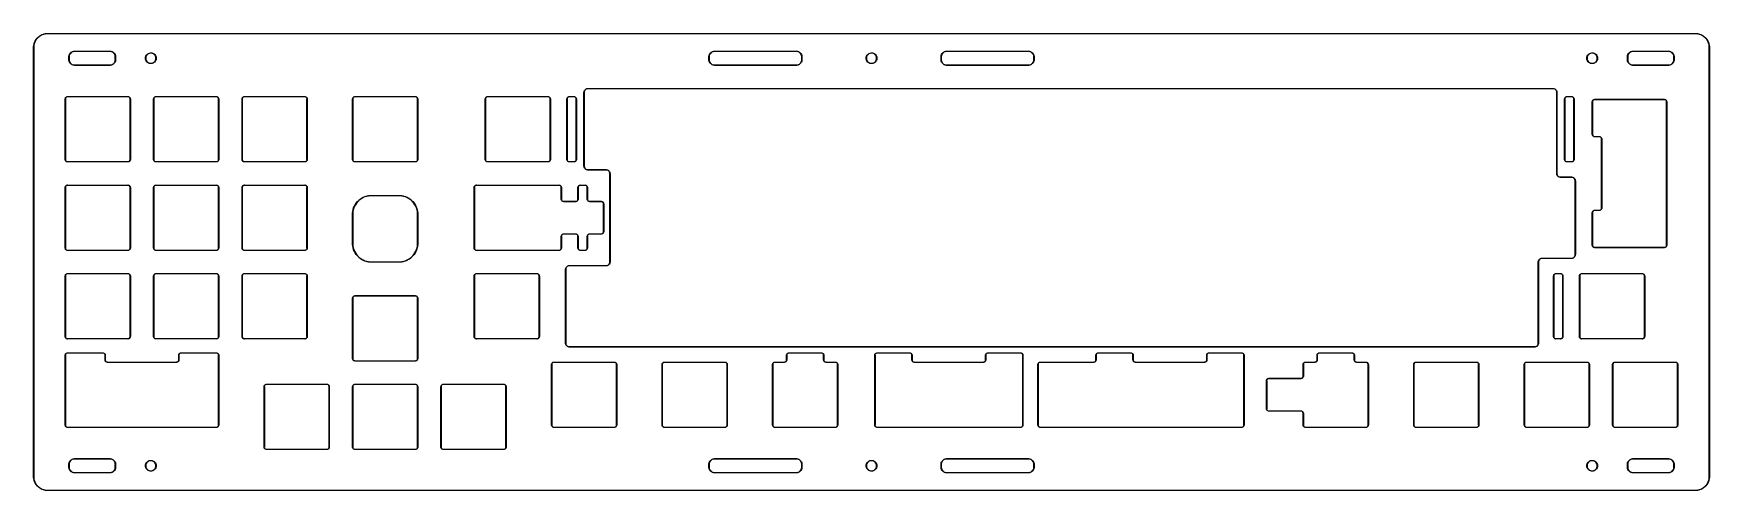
# Model space of a CAD drawing. Extents: x 42 to 403, y -185 to -87.
import ezdxf

# ---------------------------------------------------------------- set-up
doc = ezdxf.new("R2010")
doc.units = 0
doc.layers.add('BLACK', color=7, linetype='CONTINUOUS')

msp = doc.modelspace()

# ---------------------------------------------------------------- linework, layer by layer
at = {"layer": 'BLACK', "linetype": 'CONTINUOUS'}
for p, q in [((41.5745, -89.725), (41.5797, -89.7125)), ((41.5745, -182.025), (41.5745, -89.725)), ((41.5797, -89.7125), (41.5817, -89.5564)), ((41.5817, -89.5564), (41.5821, -89.5554)), ((41.5818, -89.5544), (41.6195, -89.2198)), ((41.5821, -89.5554), (41.5818, -89.5544)), ((41.6195, -89.2198), (41.6201, -89.2188)), ((41.6217, -89.5579), (41.6197, -89.7133)), ((41.6197, -89.7133), (41.6245, -89.725)), ((41.6199, -89.2176), (41.6948, -88.8894)), ((41.6201, -89.2188), (41.6199, -89.2176)), ((41.6592, -89.2254), (41.6217, -89.5579)), ((41.6245, -89.725), (41.6245, -182.025)), ((41.7336, -88.8993), (41.6592, -89.2254)), ((41.6948, -88.8894), (41.6955, -88.8884)), ((41.6955, -88.8872), (41.8067, -88.5694)), ((41.6955, -88.8884), (41.6955, -88.8872)), ((41.8441, -88.5837), (41.7336, -88.8993)), ((41.8067, -88.5694), (41.8075, -88.5685)), ((41.8075, -88.5673), (41.9536, -88.264)), ((41.8075, -88.5685), (41.8075, -88.5673)), ((41.9892, -88.2823), (41.8441, -88.5837)), ((41.9536, -88.264), (41.9545, -88.2632)), ((41.9545, -88.2632), (41.9547, -88.262)), ((41.9547, -88.262), (42.1338, -87.9769)), ((42.1671, -87.9991), (41.9892, -88.2823)), ((42.1338, -87.9769), (42.1348, -87.9762)), ((42.1348, -87.9762), (42.1351, -87.9751)), ((42.1351, -87.9751), (42.3451, -87.7118)), ((42.3756, -87.7376), (42.1671, -87.9991)), ((42.3451, -87.7118), (42.3461, -87.7113)), ((42.3461, -87.7113), (42.3466, -87.7102)), ((42.3466, -87.7102), (42.5846, -87.4721)), ((42.6121, -87.5012), (42.3756, -87.7376)), ((42.5846, -87.4721), (42.5857, -87.4716)), ((42.5857, -87.4716), (42.5863, -87.4706)), ((42.5863, -87.4706), (42.8496, -87.2606)), ((42.8736, -87.2926), (42.6121, -87.5012)), ((42.8496, -87.2606), (42.8507, -87.2603)), ((42.8507, -87.2603), (42.8514, -87.2593)), ((42.8514, -87.2593), (43.1365, -87.0802)), ((43.1568, -87.1147), (42.8736, -87.2926)), ((43.1365, -87.0802), (43.1377, -87.08)), ((43.1377, -87.08), (43.1385, -87.0791)), ((43.1385, -87.0791), (43.4418, -86.933)), ((43.4581, -86.9696), (43.1568, -87.1147)), ((43.4418, -86.933), (43.443, -86.933)), ((43.443, -86.933), (43.4439, -86.9322)), ((43.4439, -86.9322), (43.7617, -86.821)), ((43.7738, -86.8591), (43.4581, -86.9696)), ((43.7617, -86.821), (43.7629, -86.821)), ((43.7629, -86.821), (43.7638, -86.8203)), ((43.7638, -86.8203), (44.0921, -86.7454)), ((44.0999, -86.7847), (43.7738, -86.8591)), ((44.0921, -86.7454), (44.0933, -86.7456)), ((44.0933, -86.7456), (44.0943, -86.745)), ((44.0943, -86.745), (44.4289, -86.7074)), ((44.4324, -86.7472), (44.0999, -86.7847)), ((44.4289, -86.7074), (44.4299, -86.7076)), ((44.4299, -86.7076), (44.4309, -86.7072)), ((44.4309, -86.7072), (44.587, -86.7052)), ((44.5878, -86.7452), (44.4324, -86.7472)), ((44.587, -86.7052), (44.5995, -86.7)), ((44.5995, -86.75), (44.5878, -86.7452)), ((44.5995, -86.7), (399.601, -86.7)), ((399.601, -86.75), (44.5995, -86.75)), ((399.601, -86.7), (399.613, -86.7051)), ((399.612, -86.7451), (399.601, -86.75)), ((399.768, -86.747), (399.612, -86.7451)), ((399.613, -86.7051), (399.769, -86.707)), ((400.1, -86.7839), (399.768, -86.747)), ((399.769, -86.707), (399.77, -86.7074)), ((399.77, -86.7074), (399.771, -86.7071)), ((399.771, -86.7071), (400.105, -86.7443)), ((400.426, -86.8579), (400.1, -86.7839)), ((400.105, -86.7443), (400.106, -86.7449)), ((400.106, -86.7449), (400.108, -86.7447)), ((400.108, -86.7447), (400.436, -86.8191)), ((400.742, -86.9679), (400.426, -86.8579)), ((400.436, -86.8191), (400.437, -86.8198)), ((400.437, -86.8198), (400.438, -86.8198)), ((400.438, -86.8198), (400.756, -86.9305)), ((401.043, -87.1126), (400.742, -86.9679)), ((400.756, -86.9305), (400.757, -86.9313)), ((400.757, -86.9313), (400.758, -86.9314)), ((400.758, -86.9314), (401.061, -87.0771)), ((401.326, -87.2902), (401.043, -87.1126)), ((401.061, -87.0771), (401.062, -87.078)), ((401.062, -87.078), (401.063, -87.0781)), ((401.063, -87.0781), (401.348, -87.2569)), ((401.588, -87.4984), (401.326, -87.2902)), ((401.348, -87.2569), (401.349, -87.2579)), ((401.349, -87.2579), (401.35, -87.2582)), ((401.35, -87.2582), (401.613, -87.4678)), ((401.824, -87.7346), (401.588, -87.4984)), ((401.613, -87.4678), (401.614, -87.4688)), ((401.614, -87.4688), (401.615, -87.4693)), ((401.615, -87.4693), (401.853, -87.7071)), ((402.033, -87.9958), (401.824, -87.7346)), ((401.853, -87.7071), (401.854, -87.7082)), ((401.854, -87.7082), (401.855, -87.7087)), ((401.855, -87.7087), (402.065, -87.9717)), ((402.211, -88.2787), (402.033, -87.9958)), ((402.065, -87.9717), (402.065, -87.9728)), ((402.065, -87.9728), (402.066, -87.9735)), ((402.066, -87.9735), (402.245, -88.2584)), ((402.356, -88.5798), (402.211, -88.2787)), ((402.245, -88.2584), (402.245, -88.2595)), ((402.245, -88.2595), (402.246, -88.2603)), ((402.246, -88.2603), (402.392, -88.5635)), ((402.466, -88.8953), (402.356, -88.5798)), ((402.392, -88.5635), (402.392, -88.5647)), ((402.392, -88.5647), (402.393, -88.5655)), ((402.393, -88.5655), (402.504, -88.8831)), ((402.541, -89.2212), (402.466, -88.8953)), ((402.504, -88.8831), (402.504, -88.8843)), ((402.504, -88.8843), (402.505, -88.8853)), ((402.505, -88.8853), (402.58, -89.2134)), ((402.578, -89.5535), (402.541, -89.2212)), ((402.575, -89.7205), (402.58, -89.7088)), ((402.576, -182.03), (402.575, -89.7205)), ((402.58, -89.7088), (402.578, -89.5535)), ((402.58, -89.2134), (402.58, -89.2145)), ((402.58, -89.2145), (402.58, -89.2156)), ((402.58, -89.2156), (402.618, -89.55)), ((402.618, -89.55), (402.618, -89.551)), ((402.618, -89.551), (402.618, -89.5519)), ((402.618, -89.5519), (402.62, -89.708)), ((402.62, -89.708), (402.625, -89.7205)), ((402.625, -89.7205), (402.626, -182.03)), ((49.1966, -91.7125), (49.2019, -91.6998)), ((49.1966, -92.3125), (49.1966, -91.7125)), ((49.2019, -92.3252), (49.1966, -92.3125)), ((49.2019, -91.6998), (49.2037, -91.6073)), ((49.2037, -92.4177), (49.2019, -92.3252)), ((49.2037, -91.6073), (49.2044, -91.6058)), ((49.2044, -92.4192), (49.2037, -92.4177)), ((49.204, -91.6042), (49.2404, -91.3978)), ((49.2044, -91.6058), (49.204, -91.6042)), ((49.204, -92.4208), (49.2044, -92.4192)), ((49.2404, -92.6272), (49.204, -92.4208)), ((49.2404, -91.3978), (49.2414, -91.3963)), ((49.2414, -92.6287), (49.2404, -92.6272)), ((49.2413, -91.3944), (49.313, -91.1975)), ((49.2414, -91.3963), (49.2413, -91.3944)), ((49.2413, -92.6306), (49.2414, -92.6287)), ((49.313, -92.8275), (49.2413, -92.6306)), ((49.2437, -91.6096), (49.2419, -91.701)), ((49.2419, -91.701), (49.2466, -91.7125)), ((49.2466, -92.3125), (49.2419, -92.324)), ((49.2419, -92.324), (49.2437, -92.4154)), ((49.2795, -91.4065), (49.2437, -91.6096)), ((49.2437, -92.4154), (49.2795, -92.6185)), ((49.2466, -91.7125), (49.2466, -92.3125)), ((49.35, -91.2128), (49.2795, -91.4065)), ((49.2795, -92.6185), (49.35, -92.8122)), ((49.313, -91.1975), (49.3142, -91.1961)), ((49.3142, -92.8289), (49.313, -92.8275)), ((49.3142, -91.1961), (49.3145, -91.1943)), ((49.3145, -92.8307), (49.3142, -92.8289)), ((49.3145, -91.1943), (49.4193, -91.0128)), ((49.4193, -93.0122), (49.3145, -92.8307)), ((49.453, -91.0343), (49.35, -91.2128)), ((49.35, -92.8122), (49.453, -92.9907)), ((49.4193, -91.0128), (49.4207, -91.0117)), ((49.4207, -93.0133), (49.4193, -93.0122)), ((49.4207, -91.0117), (49.4213, -91.0099)), ((49.4213, -93.0151), (49.4207, -93.0133)), ((49.4213, -91.0099), (49.556, -90.8493)), ((49.556, -93.1757), (49.4213, -93.0151)), ((49.5855, -90.8764), (49.453, -91.0343)), ((49.453, -92.9907), (49.5855, -93.1486)), ((49.556, -90.8493), (49.5576, -90.8485)), ((49.5576, -93.1765), (49.556, -93.1757)), ((49.5576, -90.8485), (49.5585, -90.8469)), ((49.5585, -93.1781), (49.5576, -93.1765)), ((49.5585, -90.8469), (49.719, -90.7121)), ((49.719, -93.3129), (49.5585, -93.1781)), ((49.7434, -90.7439), (49.5855, -90.8764)), ((49.5855, -93.1486), (49.7434, -93.2811)), ((49.719, -90.7121), (49.7208, -90.7116)), ((49.7208, -93.3134), (49.719, -93.3129)), ((49.7208, -90.7116), (49.7219, -90.7101)), ((49.7219, -93.3149), (49.7208, -93.3134)), ((49.7219, -90.7101), (49.9034, -90.6053)), ((49.9034, -93.4197), (49.7219, -93.3149)), ((49.9219, -90.6409), (49.7434, -90.7439)), ((49.7434, -93.2811), (49.9219, -93.3841)), ((49.9034, -90.6053), (49.9052, -90.6051)), ((49.9052, -93.4199), (49.9034, -93.4197)), ((49.9052, -90.6051), (49.9066, -90.6039)), ((49.9066, -93.4211), (49.9052, -93.4199)), ((49.9066, -90.6039), (50.1035, -90.5322)), ((50.1035, -93.4928), (49.9066, -93.4211)), ((50.1156, -90.5704), (49.9219, -90.6409)), ((49.9219, -93.3841), (50.1156, -93.4546)), ((50.1035, -90.5322), (50.1054, -90.5323)), ((50.1054, -93.4927), (50.1035, -93.4928)), ((50.1054, -90.5323), (50.1069, -90.5313)), ((50.1069, -93.4937), (50.1054, -93.4927)), ((50.1069, -90.5313), (50.3133, -90.4949)), ((50.3133, -93.5301), (50.1069, -93.4937)), ((50.3188, -90.5345), (50.1156, -90.5704)), ((50.1156, -93.4546), (50.3188, -93.4905)), ((50.3133, -90.4949), (50.3149, -90.4952)), ((50.3149, -93.5298), (50.3133, -93.5301)), ((50.3149, -90.4952), (50.3164, -90.4946)), ((50.3164, -93.5304), (50.3149, -93.5298)), ((50.3164, -90.4946), (50.409, -90.4927)), ((50.409, -93.5323), (50.3164, -93.5304)), ((50.4101, -90.5327), (50.3188, -90.5345)), ((50.3188, -93.4905), (50.4101, -93.4923)), ((50.409, -90.4927), (50.4216, -90.4875)), ((50.4216, -93.5375), (50.409, -93.5323)), ((50.4216, -90.5375), (50.4101, -90.5327)), ((50.4101, -93.4923), (50.4216, -93.4875)), ((50.4216, -90.4875), (58.0216, -90.4875)), ((58.0216, -90.5375), (50.4216, -90.5375)), ((50.4216, -93.4875), (58.0216, -93.4875)), ((58.0216, -93.5375), (50.4216, -93.5375)), ((58.0216, -90.4875), (58.0343, -90.4927)), ((58.0331, -90.5327), (58.0216, -90.5375)), ((58.0216, -93.4875), (58.0331, -93.4923)), ((58.0343, -93.5323), (58.0216, -93.5375)), ((58.1245, -90.5345), (58.0331, -90.5327)), ((58.0331, -93.4923), (58.1245, -93.4905)), ((58.0343, -90.4927), (58.1268, -90.4946)), ((58.1268, -93.5304), (58.0343, -93.5323)), ((58.3277, -90.5704), (58.1245, -90.5345)), ((58.1245, -93.4905), (58.3277, -93.4546)), ((58.1268, -90.4946), (58.1283, -90.4952)), ((58.1283, -93.5298), (58.1268, -93.5304)), ((58.1283, -90.4952), (58.1299, -90.4949)), ((58.1299, -93.5301), (58.1283, -93.5298)), ((58.1299, -90.4949), (58.3363, -90.5313)), ((58.3363, -93.4937), (58.1299, -93.5301)), ((58.5213, -90.6409), (58.3277, -90.5704)), ((58.3277, -93.4546), (58.5213, -93.3841)), ((58.3363, -90.5313), (58.3379, -90.5323)), ((58.3379, -93.4927), (58.3363, -93.4937)), ((58.3379, -90.5323), (58.3397, -90.5322)), ((58.3397, -93.4928), (58.3379, -93.4927)), ((58.3397, -90.5322), (58.5367, -90.6039)), ((58.5367, -93.4211), (58.3397, -93.4928)), ((58.6998, -90.7439), (58.5213, -90.6409)), ((58.5213, -93.3841), (58.6998, -93.2811)), ((58.5367, -90.6039), (58.538, -90.6051)), ((58.538, -93.4199), (58.5367, -93.4211)), ((58.538, -90.6051), (58.5398, -90.6053)), ((58.5398, -93.4197), (58.538, -93.4199)), ((58.5398, -90.6053), (58.7213, -90.7101)), ((58.7213, -93.3149), (58.5398, -93.4197)), ((58.8577, -90.8764), (58.6998, -90.7439)), ((58.6998, -93.2811), (58.8577, -93.1486)), ((58.7213, -90.7101), (58.7225, -90.7116)), ((58.7225, -93.3134), (58.7213, -93.3149)), ((58.7225, -90.7116), (58.7242, -90.7121)), ((58.7242, -93.3129), (58.7225, -93.3134)), ((58.7242, -90.7121), (58.8848, -90.8469)), ((58.8848, -93.1781), (58.7242, -93.3129)), ((58.9902, -91.0343), (58.8577, -90.8764)), ((58.8577, -93.1486), (58.9902, -92.9907)), ((58.8848, -90.8469), (58.8856, -90.8485)), ((58.8856, -93.1765), (58.8848, -93.1781)), ((58.8856, -90.8485), (58.8872, -90.8493)), ((58.8872, -93.1757), (58.8856, -93.1765)), ((58.8872, -90.8493), (59.022, -91.0099)), ((59.022, -93.0151), (58.8872, -93.1757)), ((59.0933, -91.2128), (58.9902, -91.0343)), ((58.9902, -92.9907), (59.0933, -92.8122)), ((59.022, -91.0099), (59.0225, -91.0117)), ((59.0225, -93.0133), (59.022, -93.0151)), ((59.0225, -91.0117), (59.024, -91.0128)), ((59.024, -93.0122), (59.0225, -93.0133)), ((59.024, -91.0128), (59.1288, -91.1943)), ((59.1288, -92.8307), (59.024, -93.0122)), ((59.1638, -91.4065), (59.0933, -91.2128)), ((59.0933, -92.8122), (59.1638, -92.6185)), ((59.1288, -91.1943), (59.129, -91.1961)), ((59.129, -92.8289), (59.1288, -92.8307)), ((59.129, -91.1961), (59.1302, -91.1975)), ((59.1302, -92.8275), (59.129, -92.8289)), ((59.1302, -91.1975), (59.2019, -91.3944)), ((59.2019, -92.6306), (59.1302, -92.8275)), ((59.1996, -91.6096), (59.1638, -91.4065)), ((59.1638, -92.6185), (59.1996, -92.4154)), ((59.1966, -91.7125), (59.2014, -91.701)), ((59.1966, -92.3125), (59.1966, -91.7125)), ((59.2014, -92.324), (59.1966, -92.3125)), ((59.2014, -91.701), (59.1996, -91.6096)), ((59.1996, -92.4154), (59.2014, -92.324)), ((59.2019, -91.3944), (59.2019, -91.3963)), ((59.2019, -91.3963), (59.2028, -91.3978)), ((59.2028, -92.6272), (59.2019, -92.6287)), ((59.2019, -92.6287), (59.2019, -92.6306)), ((59.2028, -91.3978), (59.2392, -91.6042)), ((59.2392, -92.4208), (59.2028, -92.6272)), ((59.2392, -91.6042), (59.2389, -91.6058)), ((59.2389, -91.6058), (59.2395, -91.6073)), ((59.2395, -92.4177), (59.2389, -92.4192)), ((59.2389, -92.4192), (59.2392, -92.4208)), ((59.2395, -91.6073), (59.2414, -91.6998)), ((59.2414, -92.3252), (59.2395, -92.4177)), ((59.2414, -91.6998), (59.2466, -91.7125)), ((59.2466, -92.3125), (59.2414, -92.3252)), ((59.2466, -91.7125), (59.2466, -92.3125)), ((65.6941, -91.9824), (65.7189, -91.7734)), ((65.7028, -92.1141), (65.6941, -91.9824)), ((65.7079, -92.1924), (65.7028, -92.1141)), ((65.7597, -92.3964), (65.7079, -92.1924)), ((65.7189, -91.7734), (65.7813, -91.5724)), ((65.749, -91.9052), (65.7484, -92.1141)), ((65.7484, -92.1141), (65.7874, -92.3194)), ((65.789, -91.7001), (65.749, -91.9052)), ((65.8478, -92.5875), (65.7597, -92.3964)), ((65.7813, -91.5724), (65.8793, -91.3862)), ((65.7874, -92.3194), (65.8645, -92.5136)), ((65.8671, -91.5063), (65.789, -91.7001)), ((65.9693, -92.7594), (65.8478, -92.5875)), ((65.8645, -92.5136), (65.9769, -92.6897)), ((65.9805, -91.3307), (65.8671, -91.5063)), ((65.8793, -91.3862), (66.0096, -91.2209)), ((66.12, -92.9062), (65.9693, -92.7594)), ((65.9769, -92.6897), (66.1206, -92.8414)), ((66.125, -91.1798), (65.9805, -91.3307)), ((66.0096, -91.2209), (66.1678, -91.0821)), ((66.295, -93.0231), (66.12, -92.9062)), ((66.1206, -92.8414), (66.2904, -92.9632)), ((66.2954, -91.0589), (66.125, -91.1798)), ((66.1678, -91.0821), (66.3487, -90.9745)), ((66.2904, -92.9632), (66.4802, -93.0507)), ((66.4884, -93.1062), (66.295, -93.0231)), ((66.4856, -90.9724), (66.2954, -91.0589)), ((66.3487, -90.9745), (66.5461, -90.9017)), ((66.4802, -93.0507), (66.6831, -93.1007)), ((66.6888, -90.9235), (66.4856, -90.9724)), ((66.6936, -93.1527), (66.4884, -93.1062)), ((66.5461, -90.9017), (66.7535, -90.866)), ((66.6831, -93.1007), (66.8917, -93.1115)), ((66.8975, -90.9138), (66.6888, -90.9235)), ((66.9039, -93.1609), (66.6936, -93.1527)), ((66.7535, -90.866), (66.964, -90.8688)), ((66.8917, -93.1115), (67.0987, -93.0826)), ((67.1043, -90.9438), (66.8975, -90.9138)), ((67.1122, -93.1307), (66.9039, -93.1609)), ((66.964, -90.8688), (67.1704, -90.9099)), ((67.0987, -93.0826), (67.2964, -93.015)), ((67.3017, -91.0123), (67.1043, -90.9438)), ((67.3115, -93.0631), (67.1122, -93.1307)), ((67.1704, -90.9099), (67.3658, -90.9878)), ((67.2964, -93.015), (67.4778, -92.9114)), ((67.4825, -91.117), (67.3017, -91.0123)), ((67.4951, -92.9602), (67.3115, -93.0631)), ((67.3658, -90.9878), (67.5438, -91.1001)), ((67.4778, -92.9114), (67.6364, -92.7752)), ((67.6403, -91.2539), (67.4825, -91.117)), ((67.6569, -92.8257), (67.4951, -92.9602)), ((67.5438, -91.1001), (67.6984, -91.243)), ((67.6364, -92.7752), (67.7663, -92.6116)), ((67.7694, -91.4182), (67.6403, -91.2539)), ((67.7915, -92.6639), (67.6569, -92.8257)), ((67.6984, -91.243), (67.8243, -91.4116)), ((67.7663, -92.6116), (67.8629, -92.4263)), ((67.8651, -91.604), (67.7694, -91.4182)), ((67.8943, -92.4802), (67.7915, -92.6639)), ((67.8243, -91.4116), (67.9174, -91.6004)), ((67.8629, -92.4263), (67.9228, -92.2262)), ((67.9239, -91.8045), (67.8651, -91.604)), ((67.962, -92.281), (67.8943, -92.4802)), ((67.9174, -91.6004), (67.9745, -91.8029)), ((67.9228, -92.2262), (67.9437, -92.0183)), ((67.9437, -92.0125), (67.9239, -91.8045)), ((67.9437, -92.0183), (67.9437, -92.0125)), ((67.9922, -92.0727), (67.962, -92.281)), ((67.9745, -91.8029), (67.9937, -92.0125)), ((67.9937, -92.0125), (67.9922, -92.0727)), ((187.075, -91.7125), (187.08, -91.6998)), ((187.075, -92.3125), (187.075, -91.7125)), ((187.08, -92.3252), (187.075, -92.3125)), ((187.08, -91.6998), (187.082, -91.6073)), ((187.082, -92.4177), (187.08, -92.3252)), ((187.082, -91.6042), (187.119, -91.3978)), ((187.083, -91.6058), (187.082, -91.6042)), ((187.082, -91.6073), (187.083, -91.6058)), ((187.083, -92.4192), (187.082, -92.4177)), ((187.082, -92.4208), (187.083, -92.4192)), ((187.119, -92.6272), (187.082, -92.4208)), ((187.119, -91.3978), (187.12, -91.3963)), ((187.12, -92.6287), (187.119, -92.6272)), ((187.12, -91.3944), (187.191, -91.1975)), ((187.12, -91.3963), (187.12, -91.3944)), ((187.122, -91.6096), (187.12, -91.701)), ((187.12, -91.701), (187.125, -91.7125)), ((187.125, -92.3125), (187.12, -92.324)), ((187.12, -92.324), (187.122, -92.4154)), ((187.12, -92.6306), (187.12, -92.6287)), ((187.191, -92.8275), (187.12, -92.6306)), ((187.158, -91.4065), (187.122, -91.6096)), ((187.122, -92.4154), (187.158, -92.6185)), ((187.125, -91.7125), (187.125, -92.3125)), ((187.228, -91.2128), (187.158, -91.4065)), ((187.158, -92.6185), (187.228, -92.8122)), ((187.191, -91.1975), (187.193, -91.1961)), ((187.193, -92.8289), (187.191, -92.8275)), ((187.193, -91.1943), (187.298, -91.0128)), ((187.193, -91.1961), (187.193, -91.1943)), ((187.193, -92.8307), (187.193, -92.8289)), ((187.298, -93.0122), (187.193, -92.8307)), ((187.331, -91.0343), (187.228, -91.2128)), ((187.228, -92.8122), (187.331, -92.9907)), ((187.298, -91.0128), (187.299, -91.0117)), ((187.299, -93.0133), (187.298, -93.0122)), ((187.299, -91.0117), (187.3, -91.0099)), ((187.3, -93.0151), (187.299, -93.0133)), ((187.3, -91.0099), (187.434, -90.8493)), ((187.434, -93.1757), (187.3, -93.0151)), ((187.464, -90.8764), (187.331, -91.0343)), ((187.331, -92.9907), (187.464, -93.1486)), ((187.434, -90.8493), (187.436, -90.8485)), ((187.436, -93.1765), (187.434, -93.1757)), ((187.436, -90.8485), (187.437, -90.8469)), ((187.437, -93.1781), (187.436, -93.1765)), ((187.437, -90.8469), (187.597, -90.7121)), ((187.597, -93.3129), (187.437, -93.1781)), ((187.622, -90.7439), (187.464, -90.8764)), ((187.464, -93.1486), (187.622, -93.2811)), ((187.597, -90.7121), (187.599, -90.7116)), ((187.599, -93.3134), (187.597, -93.3129)), ((187.599, -90.7116), (187.6, -90.7101)), ((187.6, -93.3149), (187.599, -93.3134)), ((187.6, -90.7101), (187.782, -90.6053)), ((187.782, -93.4197), (187.6, -93.3149)), ((187.8, -90.6409), (187.622, -90.7439)), ((187.622, -93.2811), (187.8, -93.3841)), ((187.782, -90.6053), (187.784, -90.6051)), ((187.784, -93.4199), (187.782, -93.4197)), ((187.784, -90.6051), (187.785, -90.6039)), ((187.785, -93.4211), (187.784, -93.4199)), ((187.785, -90.6039), (187.982, -90.5322)), ((187.982, -93.4928), (187.785, -93.4211)), ((187.994, -90.5704), (187.8, -90.6409)), ((187.8, -93.3841), (187.994, -93.4546)), ((187.982, -90.5322), (187.984, -90.5323)), ((187.984, -93.4927), (187.982, -93.4928)), ((187.984, -90.5323), (187.985, -90.5313)), ((187.985, -93.4937), (187.984, -93.4927)), ((187.985, -90.5313), (188.192, -90.4949)), ((188.192, -93.5301), (187.985, -93.4937)), ((188.197, -90.5345), (187.994, -90.5704)), ((187.994, -93.4546), (188.197, -93.4905)), ((188.192, -90.4949), (188.193, -90.4952)), ((188.193, -93.5298), (188.192, -93.5301)), ((188.193, -90.4952), (188.195, -90.4946)), ((188.195, -93.5304), (188.193, -93.5298)), ((188.195, -90.4946), (188.287, -90.4927)), ((188.287, -93.5323), (188.195, -93.5304)), ((188.288, -90.5327), (188.197, -90.5345)), ((188.197, -93.4905), (188.288, -93.4923)), ((188.287, -90.4927), (188.3, -90.4875)), ((188.3, -93.5375), (188.287, -93.5323)), ((188.3, -90.5375), (188.288, -90.5327)), ((188.288, -93.4923), (188.3, -93.4875)), ((188.3, -90.4875), (205.9, -90.4875)), ((205.9, -90.5375), (188.3, -90.5375)), ((188.3, -93.4875), (205.9, -93.4875)), ((205.9, -93.5375), (188.3, -93.5375)), ((205.9, -90.4875), (205.913, -90.4927)), ((205.912, -90.5327), (205.9, -90.5375)), ((205.9, -93.4875), (205.912, -93.4923)), ((205.913, -93.5323), (205.9, -93.5375)), ((206.003, -90.5345), (205.912, -90.5327)), ((205.912, -93.4923), (206.003, -93.4905)), ((205.913, -90.4927), (206.005, -90.4946)), ((206.005, -93.5304), (205.913, -93.5323)), ((206.206, -90.5704), (206.003, -90.5345)), ((206.003, -93.4905), (206.206, -93.4546)), ((206.005, -90.4946), (206.007, -90.4952)), ((206.007, -93.5298), (206.005, -93.5304)), ((206.007, -90.4952), (206.008, -90.4949)), ((206.008, -93.5301), (206.007, -93.5298)), ((206.008, -90.4949), (206.215, -90.5313)), ((206.215, -93.4937), (206.008, -93.5301)), ((206.4, -90.6409), (206.206, -90.5704)), ((206.206, -93.4546), (206.4, -93.3841)), ((206.215, -90.5313), (206.216, -90.5323)), ((206.216, -93.4927), (206.215, -93.4937)), ((206.216, -90.5323), (206.218, -90.5322)), ((206.218, -93.4928), (206.216, -93.4927)), ((206.218, -90.5322), (206.415, -90.6039)), ((206.415, -93.4211), (206.218, -93.4928)), ((206.578, -90.7439), (206.4, -90.6409)), ((206.4, -93.3841), (206.578, -93.2811)), ((206.415, -90.6039), (206.416, -90.6051)), ((206.416, -93.4199), (206.415, -93.4211)), ((206.416, -90.6051), (206.418, -90.6053)), ((206.418, -93.4197), (206.416, -93.4199)), ((206.418, -90.6053), (206.6, -90.7101)), ((206.6, -93.3149), (206.418, -93.4197)), ((206.736, -90.8764), (206.578, -90.7439)), ((206.578, -93.2811), (206.736, -93.1486)), ((206.6, -90.7101), (206.601, -90.7116)), ((206.601, -93.3134), (206.6, -93.3149)), ((206.601, -90.7116), (206.603, -90.7121)), ((206.603, -93.3129), (206.601, -93.3134)), ((206.603, -90.7121), (206.763, -90.8469)), ((206.763, -93.1781), (206.603, -93.3129)), ((206.869, -91.0343), (206.736, -90.8764)), ((206.736, -93.1486), (206.869, -92.9907)), ((206.763, -90.8469), (206.764, -90.8485)), ((206.764, -93.1765), (206.763, -93.1781)), ((206.764, -90.8485), (206.766, -90.8493)), ((206.766, -93.1757), (206.764, -93.1765)), ((206.766, -90.8493), (206.9, -91.0099)), ((206.9, -93.0151), (206.766, -93.1757)), ((206.972, -91.2128), (206.869, -91.0343)), ((206.869, -92.9907), (206.972, -92.8122)), ((206.9, -91.0099), (206.901, -91.0117)), ((206.901, -93.0133), (206.9, -93.0151)), ((206.901, -91.0117), (206.902, -91.0128)), ((206.902, -93.0122), (206.901, -93.0133)), ((206.902, -91.0128), (207.007, -91.1943)), ((207.007, -92.8307), (206.902, -93.0122)), ((207.042, -91.4065), (206.972, -91.2128)), ((206.972, -92.8122), (207.042, -92.6185)), ((207.007, -91.1943), (207.007, -91.1961)), ((207.007, -91.1961), (207.009, -91.1975)), ((207.009, -92.8275), (207.007, -92.8289)), ((207.007, -92.8289), (207.007, -92.8307)), ((207.009, -91.1975), (207.08, -91.3944)), ((207.08, -92.6306), (207.009, -92.8275)), ((207.078, -91.6096), (207.042, -91.4065)), ((207.042, -92.6185), (207.078, -92.4154)), ((207.075, -91.7125), (207.08, -91.701)), ((207.075, -92.3125), (207.075, -91.7125)), ((207.08, -92.324), (207.075, -92.3125)), ((207.08, -91.701), (207.078, -91.6096)), ((207.078, -92.4154), (207.08, -92.324)), ((207.08, -91.3944), (207.08, -91.3963)), ((207.08, -91.3963), (207.081, -91.3978)), ((207.081, -92.6272), (207.08, -92.6287)), ((207.08, -92.6287), (207.08, -92.6306)), ((207.081, -91.3978), (207.118, -91.6042)), ((207.118, -92.4208), (207.081, -92.6272)), ((207.118, -91.6042), (207.117, -91.6058)), ((207.117, -91.6058), (207.118, -91.6073)), ((207.118, -92.4177), (207.117, -92.4192)), ((207.117, -92.4192), (207.118, -92.4208)), ((207.118, -91.6073), (207.12, -91.6998)), ((207.12, -92.3252), (207.118, -92.4177)), ((207.12, -91.6998), (207.125, -91.7125)), ((207.125, -92.3125), (207.12, -92.3252)), ((207.125, -91.7125), (207.125, -92.3125)), ((220.95, -91.9824), (220.975, -91.7734)), ((220.959, -92.1141), (220.95, -91.9824)), ((220.964, -92.1924), (220.959, -92.1141)), ((221.016, -92.3964), (220.964, -92.1924)), ((220.975, -91.7734), (221.038, -91.5724)), ((221.045, -91.7001), (221.005, -91.9052)), ((221.005, -91.9052), (221.005, -92.1141)), ((221.005, -92.1141), (221.044, -92.3194)), ((221.104, -92.5875), (221.016, -92.3964)), ((221.038, -91.5724), (221.136, -91.3862)), ((221.044, -92.3194), (221.121, -92.5136)), ((221.123, -91.5063), (221.045, -91.7001)), ((221.226, -92.7594), (221.104, -92.5875)), ((221.121, -92.5136), (221.233, -92.6897)), ((221.237, -91.3307), (221.123, -91.5063)), ((221.136, -91.3862), (221.266, -91.2209)), ((221.376, -92.9062), (221.226, -92.7594)), ((221.233, -92.6897), (221.377, -92.8414)), ((221.381, -91.1798), (221.237, -91.3307)), ((221.266, -91.2209), (221.424, -91.0821)), ((221.551, -93.0231), (221.376, -92.9062)), ((221.377, -92.8414), (221.547, -92.9632)), ((221.552, -91.0589), (221.381, -91.1798)), ((221.424, -91.0821), (221.605, -90.9745)), ((221.547, -92.9632), (221.736, -93.0507)), ((221.745, -93.1062), (221.551, -93.0231)), ((221.742, -90.9724), (221.552, -91.0589)), ((221.605, -90.9745), (221.802, -90.9017)), ((221.736, -93.0507), (221.939, -93.1007)), ((221.945, -90.9235), (221.742, -90.9724)), ((221.95, -93.1527), (221.745, -93.1062)), ((221.802, -90.9017), (222.01, -90.866)), ((221.939, -93.1007), (222.148, -93.1115)), ((222.154, -90.9138), (221.945, -90.9235)), ((222.16, -93.1609), (221.95, -93.1527)), ((222.01, -90.866), (222.22, -90.8688)), ((222.148, -93.1115), (222.355, -93.0826)), ((222.361, -90.9438), (222.154, -90.9138)), ((222.368, -93.1307), (222.16, -93.1609)), ((222.22, -90.8688), (222.427, -90.9099)), ((222.355, -93.0826), (222.553, -93.015)), ((222.558, -91.0123), (222.361, -90.9438)), ((222.568, -93.0631), (222.368, -93.1307)), ((222.427, -90.9099), (222.622, -90.9878)), ((222.553, -93.015), (222.734, -92.9114)), ((222.739, -91.117), (222.558, -91.0123)), ((222.751, -92.9602), (222.568, -93.0631)), ((222.622, -90.9878), (222.8, -91.1001)), ((222.734, -92.9114), (222.893, -92.7752)), ((222.897, -91.2539), (222.739, -91.117)), ((222.913, -92.8257), (222.751, -92.9602)), ((222.8, -91.1001), (222.955, -91.243)), ((222.893, -92.7752), (223.023, -92.6116)), ((223.026, -91.4182), (222.897, -91.2539)), ((223.048, -92.6639), (222.913, -92.8257)), ((222.955, -91.243), (223.081, -91.4116)), ((223.023, -92.6116), (223.119, -92.4263)), ((223.121, -91.604), (223.026, -91.4182)), ((223.151, -92.4802), (223.048, -92.6639)), ((223.081, -91.4116), (223.174, -91.6004)), ((223.119, -92.4263), (223.179, -92.2262)), ((223.18, -91.8045), (223.121, -91.604)), ((223.218, -92.281), (223.151, -92.4802)), ((223.174, -91.6004), (223.231, -91.8029)), ((223.179, -92.2262), (223.2, -92.0183)), ((223.2, -92.0125), (223.18, -91.8045)), ((223.2, -92.0183), (223.2, -92.0125)), ((223.248, -92.0727), (223.218, -92.281)), ((223.231, -91.8029), (223.25, -92.0125)), ((223.25, -92.0125), (223.248, -92.0727)), ((237.075, -91.7125), (237.08, -91.6998)), ((237.075, -92.3125), (237.075, -91.7125)), ((237.08, -92.3252), (237.075, -92.3125)), ((237.08, -91.6998), (237.082, -91.6073)), ((237.082, -92.4177), (237.08, -92.3252)), ((237.082, -91.6042), (237.119, -91.3978)), ((237.083, -91.6058), (237.082, -91.6042)), ((237.082, -91.6073), (237.083, -91.6058)), ((237.083, -92.4192), (237.082, -92.4177)), ((237.082, -92.4208), (237.083, -92.4192)), ((237.119, -92.6272), (237.082, -92.4208)), ((237.119, -91.3978), (237.12, -91.3963)), ((237.12, -92.6287), (237.119, -92.6272)), ((237.12, -91.3944), (237.191, -91.1975)), ((237.12, -91.3963), (237.12, -91.3944)), ((237.122, -91.6096), (237.12, -91.701)), ((237.12, -91.701), (237.125, -91.7125)), ((237.125, -92.3125), (237.12, -92.324)), ((237.12, -92.324), (237.122, -92.4154)), ((237.12, -92.6306), (237.12, -92.6287)), ((237.191, -92.8275), (237.12, -92.6306)), ((237.158, -91.4065), (237.122, -91.6096)), ((237.122, -92.4154), (237.158, -92.6185)), ((237.125, -91.7125), (237.125, -92.3125)), ((237.228, -91.2128), (237.158, -91.4065)), ((237.158, -92.6185), (237.228, -92.8122)), ((237.191, -91.1975), (237.193, -91.1961)), ((237.193, -92.8289), (237.191, -92.8275)), ((237.193, -91.1943), (237.298, -91.0128)), ((237.193, -91.1961), (237.193, -91.1943)), ((237.193, -92.8307), (237.193, -92.8289)), ((237.298, -93.0122), (237.193, -92.8307)), ((237.331, -91.0343), (237.228, -91.2128)), ((237.228, -92.8122), (237.331, -92.9907)), ((237.298, -91.0128), (237.299, -91.0117)), ((237.299, -93.0133), (237.298, -93.0122)), ((237.299, -91.0117), (237.3, -91.0099)), ((237.3, -93.0151), (237.299, -93.0133)), ((237.3, -91.0099), (237.434, -90.8493)), ((237.434, -93.1757), (237.3, -93.0151)), ((237.464, -90.8764), (237.331, -91.0343)), ((237.331, -92.9907), (237.464, -93.1486)), ((237.434, -90.8493), (237.436, -90.8485)), ((237.436, -93.1765), (237.434, -93.1757)), ((237.436, -90.8485), (237.437, -90.8469)), ((237.437, -93.1781), (237.436, -93.1765)), ((237.437, -90.8469), (237.597, -90.7121)), ((237.597, -93.3129), (237.437, -93.1781)), ((237.622, -90.7439), (237.464, -90.8764)), ((237.464, -93.1486), (237.622, -93.2811)), ((237.597, -90.7121), (237.599, -90.7116)), ((237.599, -93.3134), (237.597, -93.3129)), ((237.599, -90.7116), (237.6, -90.7101)), ((237.6, -93.3149), (237.599, -93.3134)), ((237.6, -90.7101), (237.782, -90.6053)), ((237.782, -93.4197), (237.6, -93.3149)), ((237.8, -90.6409), (237.622, -90.7439)), ((237.622, -93.2811), (237.8, -93.3841)), ((237.782, -90.6053), (237.784, -90.6051)), ((237.784, -93.4199), (237.782, -93.4197)), ((237.784, -90.6051), (237.785, -90.6039)), ((237.785, -93.4211), (237.784, -93.4199)), ((237.785, -90.6039), (237.982, -90.5322)), ((237.982, -93.4928), (237.785, -93.4211)), ((237.994, -90.5704), (237.8, -90.6409)), ((237.8, -93.3841), (237.994, -93.4546)), ((237.982, -90.5322), (237.984, -90.5323)), ((237.984, -93.4927), (237.982, -93.4928)), ((237.984, -90.5323), (237.985, -90.5313)), ((237.985, -93.4937), (237.984, -93.4927)), ((237.985, -90.5313), (238.192, -90.4949)), ((238.192, -93.5301), (237.985, -93.4937)), ((238.197, -90.5345), (237.994, -90.5704)), ((237.994, -93.4546), (238.197, -93.4905)), ((238.192, -90.4949), (238.193, -90.4952)), ((238.193, -93.5298), (238.192, -93.5301)), ((238.193, -90.4952), (238.195, -90.4946)), ((238.195, -93.5304), (238.193, -93.5298)), ((238.195, -90.4946), (238.287, -90.4927)), ((238.287, -93.5323), (238.195, -93.5304)), ((238.288, -90.5327), (238.197, -90.5345)), ((238.197, -93.4905), (238.288, -93.4923)), ((238.287, -90.4927), (238.3, -90.4875)), ((238.3, -93.5375), (238.287, -93.5323)), ((238.3, -90.5375), (238.288, -90.5327)), ((238.288, -93.4923), (238.3, -93.4875)), ((238.3, -90.4875), (255.9, -90.4875)), ((255.9, -90.5375), (238.3, -90.5375)), ((238.3, -93.4875), (255.9, -93.4875)), ((255.9, -93.5375), (238.3, -93.5375)), ((255.9, -90.4875), (255.913, -90.4927)), ((255.912, -90.5327), (255.9, -90.5375)), ((255.9, -93.4875), (255.912, -93.4923)), ((255.913, -93.5323), (255.9, -93.5375)), ((256.003, -90.5345), (255.912, -90.5327)), ((255.912, -93.4923), (256.003, -93.4905)), ((255.913, -90.4927), (256.005, -90.4946)), ((256.005, -93.5304), (255.913, -93.5323)), ((256.206, -90.5704), (256.003, -90.5345)), ((256.003, -93.4905), (256.206, -93.4546)), ((256.005, -90.4946), (256.007, -90.4952)), ((256.007, -93.5298), (256.005, -93.5304)), ((256.007, -90.4952), (256.008, -90.4949)), ((256.008, -93.5301), (256.007, -93.5298)), ((256.008, -90.4949), (256.215, -90.5313)), ((256.215, -93.4937), (256.008, -93.5301)), ((256.4, -90.6409), (256.206, -90.5704)), ((256.206, -93.4546), (256.4, -93.3841)), ((256.215, -90.5313), (256.216, -90.5323)), ((256.216, -93.4927), (256.215, -93.4937)), ((256.216, -90.5323), (256.218, -90.5322)), ((256.218, -93.4928), (256.216, -93.4927)), ((256.218, -90.5322), (256.415, -90.6039)), ((256.415, -93.4211), (256.218, -93.4928)), ((256.578, -90.7439), (256.4, -90.6409)), ((256.4, -93.3841), (256.578, -93.2811)), ((256.415, -90.6039), (256.416, -90.6051)), ((256.416, -93.4199), (256.415, -93.4211)), ((256.416, -90.6051), (256.418, -90.6053)), ((256.418, -93.4197), (256.416, -93.4199)), ((256.418, -90.6053), (256.6, -90.7101)), ((256.6, -93.3149), (256.418, -93.4197)), ((256.736, -90.8764), (256.578, -90.7439)), ((256.578, -93.2811), (256.736, -93.1486)), ((256.6, -90.7101), (256.601, -90.7116)), ((256.601, -93.3134), (256.6, -93.3149)), ((256.601, -90.7116), (256.603, -90.7121)), ((256.603, -93.3129), (256.601, -93.3134)), ((256.603, -90.7121), (256.763, -90.8469)), ((256.763, -93.1781), (256.603, -93.3129)), ((256.869, -91.0343), (256.736, -90.8764)), ((256.736, -93.1486), (256.869, -92.9907)), ((256.763, -90.8469), (256.764, -90.8485)), ((256.764, -93.1765), (256.763, -93.1781)), ((256.764, -90.8485), (256.766, -90.8493)), ((256.766, -93.1757), (256.764, -93.1765)), ((256.766, -90.8493), (256.9, -91.0099)), ((256.9, -93.0151), (256.766, -93.1757)), ((256.972, -91.2128), (256.869, -91.0343)), ((256.869, -92.9907), (256.972, -92.8122)), ((256.9, -91.0099), (256.901, -91.0117)), ((256.901, -93.0133), (256.9, -93.0151)), ((256.901, -91.0117), (256.902, -91.0128)), ((256.902, -93.0122), (256.901, -93.0133)), ((256.902, -91.0128), (257.007, -91.1943)), ((257.007, -92.8307), (256.902, -93.0122)), ((257.042, -91.4065), (256.972, -91.2128)), ((256.972, -92.8122), (257.042, -92.6185)), ((257.007, -91.1943), (257.007, -91.1961)), ((257.007, -91.1961), (257.009, -91.1975)), ((257.009, -92.8275), (257.007, -92.8289)), ((257.007, -92.8289), (257.007, -92.8307)), ((257.009, -91.1975), (257.08, -91.3944)), ((257.08, -92.6306), (257.009, -92.8275)), ((257.078, -91.6096), (257.042, -91.4065)), ((257.042, -92.6185), (257.078, -92.4154)), ((257.075, -91.7125), (257.08, -91.701)), ((257.075, -92.3125), (257.075, -91.7125)), ((257.08, -92.324), (257.075, -92.3125)), ((257.08, -91.701), (257.078, -91.6096)), ((257.078, -92.4154), (257.08, -92.324)), ((257.08, -91.3944), (257.08, -91.3963)), ((257.08, -91.3963), (257.081, -91.3978)), ((257.081, -92.6272), (257.08, -92.6287)), ((257.08, -92.6287), (257.08, -92.6306)), ((257.081, -91.3978), (257.118, -91.6042)), ((257.118, -92.4208), (257.081, -92.6272)), ((257.118, -91.6042), (257.117, -91.6058)), ((257.117, -91.6058), (257.118, -91.6073)), ((257.118, -92.4177), (257.117, -92.4192)), ((257.117, -92.4192), (257.118, -92.4208)), ((257.118, -91.6073), (257.12, -91.6998)), ((257.12, -92.3252), (257.118, -92.4177)), ((257.12, -91.6998), (257.125, -91.7125)), ((257.125, -92.3125), (257.12, -92.3252)), ((257.125, -91.7125), (257.125, -92.3125)), ((376.207, -91.9824), (376.232, -91.7734)), ((376.216, -92.1141), (376.207, -91.9824)), ((376.221, -92.1924), (376.216, -92.1141)), ((376.272, -92.3964), (376.221, -92.1924)), ((376.232, -91.7734), (376.294, -91.5724)), ((376.262, -91.9052), (376.261, -92.1141)), ((376.261, -92.1141), (376.3, -92.3194)), ((376.302, -91.7001), (376.262, -91.9052)), ((376.361, -92.5875), (376.272, -92.3964)), ((376.294, -91.5724), (376.392, -91.3862)), ((376.3, -92.3194), (376.377, -92.5136)), ((376.38, -91.5063), (376.302, -91.7001)), ((376.482, -92.7594), (376.361, -92.5875)), ((376.377, -92.5136), (376.49, -92.6897)), ((376.493, -91.3307), (376.38, -91.5063)), ((376.392, -91.3862), (376.522, -91.2209)), ((376.633, -92.9062), (376.482, -92.7594)), ((376.49, -92.6897), (376.633, -92.8414)), ((376.638, -91.1798), (376.493, -91.3307)), ((376.522, -91.2209), (376.681, -91.0821)), ((376.633, -92.8414), (376.803, -92.9632)), ((376.808, -93.0231), (376.633, -92.9062)), ((376.808, -91.0589), (376.638, -91.1798)), ((376.681, -91.0821), (376.861, -90.9745)), ((376.803, -92.9632), (376.993, -93.0507)), ((376.998, -90.9724), (376.808, -91.0589)), ((377.001, -93.1062), (376.808, -93.0231)), ((376.861, -90.9745), (377.059, -90.9017)), ((376.993, -93.0507), (377.196, -93.1007)), ((377.202, -90.9235), (376.998, -90.9724)), ((377.206, -93.1527), (377.001, -93.1062)), ((377.059, -90.9017), (377.266, -90.866)), ((377.196, -93.1007), (377.404, -93.1115)), ((377.41, -90.9138), (377.202, -90.9235)), ((377.417, -93.1609), (377.206, -93.1527)), ((377.266, -90.866), (377.477, -90.8688)), ((377.404, -93.1115), (377.611, -93.0826)), ((377.617, -90.9438), (377.41, -90.9138)), ((377.625, -93.1307), (377.417, -93.1609)), ((377.477, -90.8688), (377.683, -90.9099)), ((377.611, -93.0826), (377.809, -93.015)), ((377.814, -91.0123), (377.617, -90.9438)), ((377.824, -93.0631), (377.625, -93.1307)), ((377.683, -90.9099), (377.879, -90.9878)), ((377.809, -93.015), (377.991, -92.9114)), ((377.995, -91.117), (377.814, -91.0123)), ((378.008, -92.9602), (377.824, -93.0631)), ((377.879, -90.9878), (378.057, -91.1001)), ((377.991, -92.9114), (378.149, -92.7752)), ((378.153, -91.2539), (377.995, -91.117)), ((378.17, -92.8257), (378.008, -92.9602)), ((378.057, -91.1001), (378.211, -91.243)), ((378.149, -92.7752), (378.279, -92.6116)), ((378.282, -91.4182), (378.153, -91.2539)), ((378.304, -92.6639), (378.17, -92.8257)), ((378.211, -91.243), (378.337, -91.4116)), ((378.279, -92.6116), (378.376, -92.4263)), ((378.378, -91.604), (378.282, -91.4182)), ((378.407, -92.4802), (378.304, -92.6639)), ((378.337, -91.4116), (378.43, -91.6004)), ((378.376, -92.4263), (378.436, -92.2262)), ((378.437, -91.8045), (378.378, -91.604)), ((378.475, -92.281), (378.407, -92.4802)), ((378.43, -91.6004), (378.487, -91.8029)), ((378.436, -92.2262), (378.456, -92.0183)), ((378.456, -92.0125), (378.437, -91.8045)), ((378.456, -92.0183), (378.456, -92.0125)), ((378.505, -92.0727), (378.475, -92.281)), ((378.487, -91.8029), (378.506, -92.0125)), ((378.506, -92.0125), (378.505, -92.0727)), ((384.953, -91.7125), (384.959, -91.6998)), ((384.953, -92.3125), (384.953, -91.7125)), ((384.959, -92.3252), (384.953, -92.3125)), ((384.959, -91.6998), (384.961, -91.6073)), ((384.961, -92.4177), (384.959, -92.3252)), ((384.961, -91.6042), (384.997, -91.3978)), ((384.961, -91.6058), (384.961, -91.6042)), ((384.961, -91.6073), (384.961, -91.6058)), ((384.961, -92.4192), (384.961, -92.4177)), ((384.961, -92.4208), (384.961, -92.4192)), ((384.997, -92.6272), (384.961, -92.4208)), ((384.997, -91.3978), (384.998, -91.3963)), ((384.998, -92.6287), (384.997, -92.6272)), ((384.998, -91.3944), (385.07, -91.1975)), ((384.998, -91.3963), (384.998, -91.3944)), ((384.998, -92.6306), (384.998, -92.6287)), ((385.07, -92.8275), (384.998, -92.6306)), ((385.001, -91.6096), (384.999, -91.701)), ((384.999, -91.701), (385.003, -91.7125)), ((385.003, -92.3125), (384.999, -92.324)), ((384.999, -92.324), (385.001, -92.4154)), ((385.036, -91.4065), (385.001, -91.6096)), ((385.001, -92.4154), (385.036, -92.6185)), ((385.003, -91.7125), (385.003, -92.3125)), ((385.107, -91.2128), (385.036, -91.4065)), ((385.036, -92.6185), (385.107, -92.8122)), ((385.07, -91.1975), (385.071, -91.1961)), ((385.071, -92.8289), (385.07, -92.8275)), ((385.071, -91.1943), (385.176, -91.0128)), ((385.071, -91.1961), (385.071, -91.1943)), ((385.071, -92.8307), (385.071, -92.8289)), ((385.176, -93.0122), (385.071, -92.8307)), ((385.21, -91.0343), (385.107, -91.2128)), ((385.107, -92.8122), (385.21, -92.9907)), ((385.176, -91.0128), (385.178, -91.0117)), ((385.178, -93.0133), (385.176, -93.0122)), ((385.178, -91.0099), (385.313, -90.8493)), ((385.178, -91.0117), (385.178, -91.0099)), ((385.178, -93.0151), (385.178, -93.0133)), ((385.313, -93.1757), (385.178, -93.0151)), ((385.342, -90.8764), (385.21, -91.0343)), ((385.21, -92.9907), (385.342, -93.1486)), ((385.313, -90.8493), (385.315, -90.8485)), ((385.315, -93.1765), (385.313, -93.1757)), ((385.315, -90.8469), (385.476, -90.7121)), ((385.315, -90.8485), (385.315, -90.8469)), ((385.315, -93.1781), (385.315, -93.1765)), ((385.476, -93.3129), (385.315, -93.1781)), ((385.5, -90.7439), (385.342, -90.8764)), ((385.342, -93.1486), (385.5, -93.2811)), ((385.476, -90.7121), (385.478, -90.7116)), ((385.478, -93.3134), (385.476, -93.3129)), ((385.478, -90.7116), (385.479, -90.7101)), ((385.479, -93.3149), (385.478, -93.3134)), ((385.479, -90.7101), (385.66, -90.6053)), ((385.66, -93.4197), (385.479, -93.3149)), ((385.679, -90.6409), (385.5, -90.7439)), ((385.5, -93.2811), (385.679, -93.3841)), ((385.66, -90.6053), (385.662, -90.6051)), ((385.662, -93.4199), (385.66, -93.4197)), ((385.662, -90.6051), (385.663, -90.6039)), ((385.663, -93.4211), (385.662, -93.4199)), ((385.663, -90.6039), (385.86, -90.5322)), ((385.86, -93.4928), (385.663, -93.4211)), ((385.872, -90.5704), (385.679, -90.6409)), ((385.679, -93.3841), (385.872, -93.4546)), ((385.86, -90.5322), (385.862, -90.5323)), ((385.862, -93.4927), (385.86, -93.4928)), ((385.862, -90.5323), (385.864, -90.5313)), ((385.864, -93.4937), (385.862, -93.4927)), ((385.864, -90.5313), (386.07, -90.4949)), ((386.07, -93.5301), (385.864, -93.4937)), ((386.076, -90.5345), (385.872, -90.5704)), ((385.872, -93.4546), (386.076, -93.4905)), ((386.07, -90.4949), (386.072, -90.4952)), ((386.072, -93.5298), (386.07, -93.5301)), ((386.072, -90.4952), (386.073, -90.4946)), ((386.073, -93.5304), (386.072, -93.5298)), ((386.073, -90.4946), (386.166, -90.4927)), ((386.166, -93.5323), (386.073, -93.5304)), ((386.167, -90.5327), (386.076, -90.5345)), ((386.076, -93.4905), (386.167, -93.4923)), ((386.166, -90.4927), (386.178, -90.4875)), ((386.178, -93.5375), (386.166, -93.5323)), ((386.178, -90.5375), (386.167, -90.5327)), ((386.167, -93.4923), (386.178, -93.4875)), ((386.178, -90.4875), (393.778, -90.4875)), ((393.778, -90.5375), (386.178, -90.5375)), ((386.178, -93.4875), (393.778, -93.4875)), ((393.778, -93.5375), (386.178, -93.5375)), ((393.778, -90.4875), (393.791, -90.4927)), ((393.79, -90.5327), (393.778, -90.5375)), ((393.778, -93.4875), (393.79, -93.4923)), ((393.791, -93.5323), (393.778, -93.5375)), ((393.881, -90.5345), (393.79, -90.5327)), ((393.79, -93.4923), (393.881, -93.4905)), ((393.791, -90.4927), (393.884, -90.4946)), ((393.884, -93.5304), (393.791, -93.5323)), ((394.085, -90.5704), (393.881, -90.5345)), ((393.881, -93.4905), (394.085, -93.4546)), ((393.884, -90.4946), (393.885, -90.4952)), ((393.885, -93.5298), (393.884, -93.5304)), ((393.885, -90.4952), (393.887, -90.4949)), ((393.887, -93.5301), (393.885, -93.5298)), ((393.887, -90.4949), (394.093, -90.5313)), ((394.093, -93.4937), (393.887, -93.5301)), ((394.278, -90.6409), (394.085, -90.5704)), ((394.085, -93.4546), (394.278, -93.3841)), ((394.093, -90.5313), (394.095, -90.5323)), ((394.095, -93.4927), (394.093, -93.4937)), ((394.095, -90.5323), (394.097, -90.5322)), ((394.097, -93.4928), (394.095, -93.4927)), ((394.097, -90.5322), (394.294, -90.6039)), ((394.294, -93.4211), (394.097, -93.4928)), ((394.457, -90.7439), (394.278, -90.6409)), ((394.278, -93.3841), (394.457, -93.2811)), ((394.294, -90.6039), (394.295, -90.6051)), ((394.295, -93.4199), (394.294, -93.4211)), ((394.295, -90.6051), (394.297, -90.6053)), ((394.297, -93.4197), (394.295, -93.4199)), ((394.297, -90.6053), (394.478, -90.7101)), ((394.478, -93.3149), (394.297, -93.4197)), ((394.615, -90.8764), (394.457, -90.7439)), ((394.457, -93.2811), (394.615, -93.1486)), ((394.478, -90.7101), (394.479, -90.7116)), ((394.479, -93.3134), (394.478, -93.3149)), ((394.479, -90.7116), (394.481, -90.7121)), ((394.481, -93.3129), (394.479, -93.3134)), ((394.481, -90.7121), (394.642, -90.8469)), ((394.642, -93.1781), (394.481, -93.3129)), ((394.747, -91.0343), (394.615, -90.8764)), ((394.615, -93.1486), (394.747, -92.9907)), ((394.642, -90.8469), (394.642, -90.8485)), ((394.642, -90.8485), (394.644, -90.8493)), ((394.644, -93.1757), (394.642, -93.1765)), ((394.642, -93.1765), (394.642, -93.1781)), ((394.644, -90.8493), (394.779, -91.0099)), ((394.779, -93.0151), (394.644, -93.1757)), ((394.85, -91.2128), (394.747, -91.0343)), ((394.747, -92.9907), (394.85, -92.8122)), ((394.779, -91.0099), (394.779, -91.0117)), ((394.779, -91.0117), (394.781, -91.0128)), ((394.781, -93.0122), (394.779, -93.0133)), ((394.779, -93.0133), (394.779, -93.0151)), ((394.781, -91.0128), (394.886, -91.1943)), ((394.886, -92.8307), (394.781, -93.0122)), ((394.921, -91.4065), (394.85, -91.2128)), ((394.85, -92.8122), (394.921, -92.6185)), ((394.886, -91.1943), (394.886, -91.1961)), ((394.886, -91.1961), (394.887, -91.1975)), ((394.887, -92.8275), (394.886, -92.8289)), ((394.886, -92.8289), (394.886, -92.8307)), ((394.887, -91.1975), (394.959, -91.3944)), ((394.959, -92.6306), (394.887, -92.8275)), ((394.956, -91.6096), (394.921, -91.4065)), ((394.921, -92.6185), (394.956, -92.4154)), ((394.953, -91.7125), (394.958, -91.701)), ((394.953, -92.3125), (394.953, -91.7125)), ((394.958, -92.324), (394.953, -92.3125)), ((394.958, -91.701), (394.956, -91.6096)), ((394.956, -92.4154), (394.958, -92.324)), ((394.959, -91.3944), (394.959, -91.3963)), ((394.959, -91.3963), (394.96, -91.3978)), ((394.96, -92.6272), (394.959, -92.6287)), ((394.959, -92.6287), (394.959, -92.6306)), ((394.96, -91.3978), (394.996, -91.6042)), ((394.996, -92.4208), (394.96, -92.6272)), ((394.996, -91.6042), (394.996, -91.6058)), ((394.996, -91.6058), (394.996, -91.6073)), ((394.996, -91.6073), (394.998, -91.6998)), ((394.998, -92.3252), (394.996, -92.4177)), ((394.996, -92.4177), (394.996, -92.4192)), ((394.996, -92.4192), (394.996, -92.4208)), ((394.998, -91.6998), (395.003, -91.7125)), ((395.003, -92.3125), (394.998, -92.3252)), ((395.003, -91.7125), (395.003, -92.3125)), ((48.3875, -100.8), (48.3928, -100.787)), ((48.3875, -113.8), (48.3875, -100.8)), ((48.3928, -100.787), (48.3943, -100.734)), ((48.3943, -100.734), (48.3953, -100.732)), ((48.395, -100.729), (48.4289, -100.603)), ((48.3953, -100.732), (48.395, -100.729)), ((48.4289, -100.603), (48.4306, -100.6)), ((48.4306, -100.6), (48.4309, -100.598)), ((48.4309, -100.598), (48.4965, -100.484)), ((48.4342, -100.737), (48.4328, -100.789)), ((48.4328, -100.789), (48.4375, -100.8)), ((48.4669, -100.615), (48.4342, -100.737)), ((48.4375, -100.8), (48.4375, -113.8)), ((48.5298, -100.506), (48.4669, -100.615)), ((48.4965, -100.484), (48.4987, -100.482)), ((48.4987, -100.482), (48.4997, -100.48)), ((48.4997, -100.48), (48.5925, -100.387)), ((48.6189, -100.417), (48.5298, -100.506)), ((48.5925, -100.387), (48.5949, -100.386)), ((48.5949, -100.386), (48.5966, -100.384)), ((48.5966, -100.384), (48.7102, -100.318)), ((48.7279, -100.354), (48.6189, -100.417)), ((48.7102, -100.318), (48.7129, -100.318)), ((48.7129, -100.318), (48.715, -100.316)), ((48.715, -100.316), (48.8417, -100.282)), ((48.8498, -100.322), (48.7279, -100.354)), ((48.8417, -100.282), (48.8441, -100.283)), ((48.8441, -100.283), (48.8464, -100.282)), ((48.8464, -100.282), (48.8996, -100.28)), ((48.9012, -100.32), (48.8498, -100.322)), ((48.8996, -100.28), (48.9125, -100.275)), ((48.9125, -100.325), (48.9012, -100.32)), ((48.9125, -100.275), (61.9125, -100.275)), ((61.9125, -100.325), (48.9125, -100.325)), ((61.9125, -100.275), (61.9254, -100.28)), ((61.9238, -100.32), (61.9125, -100.325)), ((61.9752, -100.322), (61.9238, -100.32)), ((61.9254, -100.28), (61.9786, -100.282)), ((62.0971, -100.354), (61.9752, -100.322)), ((61.9786, -100.282), (61.9809, -100.283)), ((61.9809, -100.283), (61.9833, -100.282)), ((61.9833, -100.282), (62.11, -100.316)), ((62.2061, -100.417), (62.0971, -100.354)), ((62.11, -100.316), (62.1121, -100.318)), ((62.1121, -100.318), (62.1148, -100.318)), ((62.1148, -100.318), (62.2284, -100.384)), ((62.2951, -100.506), (62.2061, -100.417)), ((62.2284, -100.384), (62.23, -100.386)), ((62.23, -100.386), (62.2325, -100.387)), ((62.2325, -100.387), (62.3253, -100.48)), ((62.3581, -100.615), (62.2951, -100.506)), ((62.3253, -100.48), (62.3263, -100.482)), ((62.3263, -100.482), (62.3285, -100.484)), ((62.3285, -100.484), (62.3941, -100.598)), ((62.3908, -100.737), (62.3581, -100.615)), ((62.3875, -100.8), (62.3922, -100.789)), ((62.3875, -113.8), (62.3875, -100.8)), ((62.3922, -100.789), (62.3908, -100.737)), ((62.3941, -100.598), (62.3944, -100.6)), ((62.3944, -100.6), (62.3961, -100.603)), ((62.3961, -100.603), (62.43, -100.729)), ((62.43, -100.729), (62.4297, -100.732)), ((62.4297, -100.732), (62.4307, -100.734)), ((62.4307, -100.734), (62.4321, -100.787)), ((62.4321, -100.787), (62.4375, -100.8)), ((62.4375, -100.8), (62.4375, -113.8)), ((67.4375, -100.8), (67.4428, -100.787)), ((67.4375, -113.8), (67.4375, -100.8)), ((67.4428, -100.787), (67.4443, -100.734)), ((67.4443, -100.734), (67.4453, -100.732)), ((67.445, -100.729), (67.4789, -100.603)), ((67.4453, -100.732), (67.445, -100.729)), ((67.4789, -100.603), (67.4806, -100.6)), ((67.4806, -100.6), (67.4809, -100.598)), ((67.4809, -100.598), (67.5465, -100.484)), ((67.4842, -100.737), (67.4828, -100.789)), ((67.4828, -100.789), (67.4875, -100.8)), ((67.5169, -100.615), (67.4842, -100.737)), ((67.4875, -100.8), (67.4875, -113.8)), ((67.5798, -100.506), (67.5169, -100.615)), ((67.5465, -100.484), (67.5487, -100.482)), ((67.5487, -100.482), (67.5497, -100.48)), ((67.5497, -100.48), (67.6425, -100.387)), ((67.6689, -100.417), (67.5798, -100.506)), ((67.6425, -100.387), (67.6449, -100.386)), ((67.6449, -100.386), (67.6466, -100.384)), ((67.6466, -100.384), (67.7602, -100.318)), ((67.7779, -100.354), (67.6689, -100.417)), ((67.7602, -100.318), (67.7629, -100.318)), ((67.7629, -100.318), (67.765, -100.316)), ((67.765, -100.316), (67.8917, -100.282)), ((67.8998, -100.322), (67.7779, -100.354)), ((67.8917, -100.282), (67.8941, -100.283)), ((67.8941, -100.283), (67.8964, -100.282)), ((67.8964, -100.282), (67.9496, -100.28)), ((67.9512, -100.32), (67.8998, -100.322)), ((67.9496, -100.28), (67.9625, -100.275)), ((67.9625, -100.325), (67.9512, -100.32)), ((67.9625, -100.275), (80.9625, -100.275)), ((80.9625, -100.325), (67.9625, -100.325)), ((80.9625, -100.275), (80.9754, -100.28)), ((80.9738, -100.32), (80.9625, -100.325)), ((81.0252, -100.322), (80.9738, -100.32)), ((80.9754, -100.28), (81.0286, -100.282)), ((81.1471, -100.354), (81.0252, -100.322)), ((81.0286, -100.282), (81.0309, -100.283)), ((81.0309, -100.283), (81.0333, -100.282)), ((81.0333, -100.282), (81.16, -100.316)), ((81.2561, -100.417), (81.1471, -100.354)), ((81.16, -100.316), (81.1621, -100.318)), ((81.1621, -100.318), (81.1648, -100.318)), ((81.1648, -100.318), (81.2784, -100.384)), ((81.3451, -100.506), (81.2561, -100.417)), ((81.2784, -100.384), (81.28, -100.386)), ((81.28, -100.386), (81.2825, -100.387)), ((81.2825, -100.387), (81.3753, -100.48)), ((81.4081, -100.615), (81.3451, -100.506)), ((81.3753, -100.48), (81.3763, -100.482)), ((81.3763, -100.482), (81.3785, -100.484)), ((81.3785, -100.484), (81.4441, -100.598)), ((81.4408, -100.737), (81.4081, -100.615)), ((81.4375, -100.8), (81.4422, -100.789)), ((81.4375, -113.8), (81.4375, -100.8)), ((81.4422, -100.789), (81.4408, -100.737)), ((81.4441, -100.598), (81.4444, -100.6)), ((81.4444, -100.6), (81.4461, -100.603)), ((81.4461, -100.603), (81.48, -100.729)), ((81.48, -100.729), (81.4797, -100.732)), ((81.4797, -100.732), (81.4807, -100.734)), ((81.4807, -100.734), (81.4821, -100.787)), ((81.4821, -100.787), (81.4875, -100.8)), ((81.4875, -100.8), (81.4875, -113.8)), ((86.4875, -100.8), (86.4928, -100.787)), ((86.4875, -113.8), (86.4875, -100.8)), ((86.4928, -100.787), (86.4943, -100.734)), ((86.4943, -100.734), (86.4953, -100.732)), ((86.495, -100.729), (86.5289, -100.603)), ((86.4953, -100.732), (86.495, -100.729)), ((86.5289, -100.603), (86.5306, -100.6)), ((86.5306, -100.6), (86.5309, -100.598)), ((86.5309, -100.598), (86.5965, -100.484)), ((86.5342, -100.737), (86.5328, -100.789)), ((86.5328, -100.789), (86.5375, -100.8)), ((86.5669, -100.615), (86.5342, -100.737)), ((86.5375, -100.8), (86.5375, -113.8)), ((86.6298, -100.506), (86.5669, -100.615)), ((86.5965, -100.484), (86.5987, -100.482)), ((86.5987, -100.482), (86.5997, -100.48)), ((86.5997, -100.48), (86.6925, -100.387)), ((86.7189, -100.417), (86.6298, -100.506)), ((86.6925, -100.387), (86.6949, -100.386)), ((86.6949, -100.386), (86.6966, -100.384)), ((86.6966, -100.384), (86.8102, -100.318)), ((86.8279, -100.354), (86.7189, -100.417)), ((86.8102, -100.318), (86.8129, -100.318)), ((86.8129, -100.318), (86.815, -100.316)), ((86.815, -100.316), (86.9417, -100.282)), ((86.9498, -100.322), (86.8279, -100.354)), ((86.9417, -100.282), (86.9441, -100.283)), ((86.9441, -100.283), (86.9464, -100.282)), ((86.9464, -100.282), (86.9996, -100.28)), ((87.0012, -100.32), (86.9498, -100.322)), ((86.9996, -100.28), (87.0125, -100.275)), ((87.0125, -100.325), (87.0012, -100.32)), ((87.0125, -100.275), (100.012, -100.275)), ((100.012, -100.325), (87.0125, -100.325)), ((100.012, -100.275), (100.025, -100.28)), ((100.024, -100.32), (100.012, -100.325)), ((100.075, -100.322), (100.024, -100.32)), ((100.025, -100.28), (100.079, -100.282)), ((100.197, -100.354), (100.075, -100.322)), ((100.079, -100.282), (100.081, -100.283)), ((100.081, -100.283), (100.083, -100.282)), ((100.083, -100.282), (100.21, -100.316)), ((100.306, -100.417), (100.197, -100.354)), ((100.21, -100.316), (100.212, -100.318)), ((100.212, -100.318), (100.215, -100.318)), ((100.215, -100.318), (100.328, -100.384)), ((100.395, -100.506), (100.306, -100.417)), ((100.328, -100.384), (100.33, -100.386)), ((100.33, -100.386), (100.333, -100.387)), ((100.333, -100.387), (100.425, -100.48)), ((100.458, -100.615), (100.395, -100.506)), ((100.425, -100.48), (100.426, -100.482)), ((100.426, -100.482), (100.428, -100.484)), ((100.428, -100.484), (100.494, -100.598)), ((100.491, -100.737), (100.458, -100.615)), ((100.487, -100.8), (100.492, -100.789)), ((100.487, -113.8), (100.487, -100.8)), ((100.492, -100.789), (100.491, -100.737)), ((100.494, -100.598), (100.494, -100.6)), ((100.494, -100.6), (100.496, -100.603)), ((100.496, -100.603), (100.53, -100.729)), ((100.53, -100.729), (100.53, -100.732)), ((100.53, -100.732), (100.531, -100.734)), ((100.531, -100.734), (100.532, -100.787)), ((100.532, -100.787), (100.537, -100.8)), ((100.537, -100.8), (100.537, -113.8)), ((110.3, -100.8), (110.305, -100.787)), ((110.3, -113.8), (110.3, -100.8)), ((110.305, -100.787), (110.307, -100.734)), ((110.307, -100.729), (110.341, -100.603)), ((110.308, -100.732), (110.307, -100.729)), ((110.307, -100.734), (110.308, -100.732)), ((110.341, -100.603), (110.343, -100.6)), ((110.343, -100.598), (110.409, -100.484)), ((110.343, -100.6), (110.343, -100.598)), ((110.347, -100.737), (110.345, -100.789)), ((110.345, -100.789), (110.35, -100.8)), ((110.379, -100.615), (110.347, -100.737)), ((110.35, -100.8), (110.35, -113.8)), ((110.442, -100.506), (110.379, -100.615)), ((110.409, -100.484), (110.411, -100.482)), ((110.411, -100.482), (110.412, -100.48)), ((110.412, -100.48), (110.505, -100.387)), ((110.531, -100.417), (110.442, -100.506)), ((110.505, -100.387), (110.507, -100.386)), ((110.507, -100.386), (110.509, -100.384)), ((110.509, -100.384), (110.623, -100.318)), ((110.64, -100.354), (110.531, -100.417)), ((110.623, -100.318), (110.625, -100.318)), ((110.625, -100.318), (110.628, -100.316)), ((110.628, -100.316), (110.754, -100.282)), ((110.762, -100.322), (110.64, -100.354)), ((110.754, -100.282), (110.757, -100.283)), ((110.757, -100.283), (110.759, -100.282)), ((110.759, -100.282), (110.812, -100.28)), ((110.814, -100.32), (110.762, -100.322)), ((110.812, -100.28), (110.825, -100.275)), ((110.825, -100.325), (110.814, -100.32)), ((110.825, -100.275), (123.825, -100.275)), ((123.825, -100.325), (110.825, -100.325)), ((123.825, -100.275), (123.838, -100.28)), ((123.836, -100.32), (123.825, -100.325)), ((123.888, -100.322), (123.836, -100.32)), ((123.838, -100.28), (123.891, -100.282)), ((124.01, -100.354), (123.888, -100.322)), ((123.891, -100.282), (123.893, -100.283)), ((123.893, -100.283), (123.896, -100.282)), ((123.896, -100.282), (124.022, -100.316)), ((124.119, -100.417), (124.01, -100.354)), ((124.022, -100.316), (124.025, -100.318)), ((124.025, -100.318), (124.027, -100.318)), ((124.027, -100.318), (124.141, -100.384)), ((124.208, -100.506), (124.119, -100.417)), ((124.141, -100.384), (124.143, -100.386)), ((124.143, -100.386), (124.145, -100.387)), ((124.145, -100.387), (124.238, -100.48)), ((124.271, -100.615), (124.208, -100.506)), ((124.238, -100.48), (124.239, -100.482)), ((124.239, -100.482), (124.241, -100.484)), ((124.241, -100.484), (124.307, -100.598)), ((124.303, -100.737), (124.271, -100.615)), ((124.3, -100.8), (124.305, -100.789)), ((124.3, -113.8), (124.3, -100.8)), ((124.305, -100.789), (124.303, -100.737)), ((124.307, -100.598), (124.307, -100.6)), ((124.307, -100.6), (124.309, -100.603)), ((124.309, -100.603), (124.343, -100.729)), ((124.343, -100.729), (124.342, -100.732)), ((124.342, -100.732), (124.343, -100.734)), ((124.343, -100.734), (124.345, -100.787)), ((124.345, -100.787), (124.35, -100.8)), ((124.35, -100.8), (124.35, -113.8)), ((138.875, -100.8), (138.88, -100.787)), ((138.875, -113.8), (138.875, -100.8)), ((138.88, -100.787), (138.882, -100.734)), ((138.882, -100.729), (138.916, -100.603)), ((138.883, -100.732), (138.882, -100.729)), ((138.882, -100.734), (138.883, -100.732)), ((138.916, -100.603), (138.918, -100.6)), ((138.918, -100.598), (138.984, -100.484)), ((138.918, -100.6), (138.918, -100.598)), ((138.922, -100.737), (138.92, -100.789)), ((138.92, -100.789), (138.925, -100.8)), ((138.954, -100.615), (138.922, -100.737)), ((138.925, -100.8), (138.925, -113.8)), ((139.017, -100.506), (138.954, -100.615)), ((138.984, -100.484), (138.986, -100.482)), ((138.986, -100.482), (138.987, -100.48)), ((138.987, -100.48), (139.08, -100.387)), ((139.106, -100.417), (139.017, -100.506)), ((139.08, -100.387), (139.082, -100.386)), ((139.082, -100.386), (139.084, -100.384)), ((139.084, -100.384), (139.198, -100.318)), ((139.215, -100.354), (139.106, -100.417)), ((139.198, -100.318), (139.2, -100.318)), ((139.2, -100.318), (139.203, -100.316)), ((139.203, -100.316), (139.329, -100.282)), ((139.337, -100.322), (139.215, -100.354)), ((139.329, -100.282), (139.332, -100.283)), ((139.332, -100.283), (139.334, -100.282)), ((139.334, -100.282), (139.387, -100.28)), ((139.389, -100.32), (139.337, -100.322)), ((139.387, -100.28), (139.4, -100.275)), ((139.4, -100.325), (139.389, -100.32)), ((139.4, -100.275), (152.4, -100.275)), ((152.4, -100.325), (139.4, -100.325)), ((152.4, -100.275), (152.413, -100.28)), ((152.411, -100.32), (152.4, -100.325)), ((152.463, -100.322), (152.411, -100.32)), ((152.413, -100.28), (152.466, -100.282)), ((152.585, -100.354), (152.463, -100.322)), ((152.466, -100.282), (152.468, -100.283)), ((152.468, -100.283), (152.471, -100.282)), ((152.471, -100.282), (152.597, -100.316)), ((152.694, -100.417), (152.585, -100.354)), ((152.597, -100.316), (152.6, -100.318)), ((152.6, -100.318), (152.602, -100.318)), ((152.602, -100.318), (152.716, -100.384)), ((152.783, -100.506), (152.694, -100.417)), ((152.716, -100.384), (152.718, -100.386)), ((152.718, -100.386), (152.72, -100.387)), ((152.72, -100.387), (152.813, -100.48)), ((152.846, -100.615), (152.783, -100.506)), ((152.813, -100.48), (152.814, -100.482)), ((152.814, -100.482), (152.816, -100.484)), ((152.816, -100.484), (152.882, -100.598)), ((152.878, -100.737), (152.846, -100.615)), ((152.875, -100.8), (152.88, -100.789)), ((152.875, -113.8), (152.875, -100.8)), ((152.88, -100.789), (152.878, -100.737)), ((152.882, -100.598), (152.882, -100.6)), ((152.882, -100.6), (152.884, -100.603)), ((152.884, -100.603), (152.918, -100.729)), ((152.918, -100.729), (152.917, -100.732)), ((152.917, -100.732), (152.918, -100.734)), ((152.918, -100.734), (152.92, -100.787)), ((152.92, -100.787), (152.925, -100.8)), ((152.925, -100.8), (152.925, -113.8)), ((156.475, -100.8), (156.48, -100.787)), ((156.475, -113.8), (156.475, -100.8)), ((156.48, -100.787), (156.482, -100.734)), ((156.482, -100.729), (156.516, -100.603)), ((156.483, -100.732), (156.482, -100.729)), ((156.482, -100.734), (156.483, -100.732)), ((156.516, -100.603), (156.518, -100.6)), ((156.518, -100.598), (156.584, -100.484)), ((156.518, -100.6), (156.518, -100.598)), ((156.522, -100.737), (156.52, -100.789)), ((156.52, -100.789), (156.525, -100.8)), ((156.554, -100.615), (156.522, -100.737)), ((156.525, -100.8), (156.525, -113.8)), ((156.617, -100.506), (156.554, -100.615)), ((156.584, -100.484), (156.586, -100.482)), ((156.586, -100.482), (156.587, -100.48)), ((156.587, -100.48), (156.68, -100.387)), ((156.706, -100.417), (156.617, -100.506)), ((156.68, -100.387), (156.682, -100.386)), ((156.682, -100.386), (156.684, -100.384)), ((156.684, -100.384), (156.798, -100.318)), ((156.815, -100.354), (156.706, -100.417)), ((156.798, -100.318), (156.8, -100.318)), ((156.8, -100.318), (156.803, -100.316)), ((156.803, -100.316), (156.929, -100.282)), ((156.937, -100.322), (156.815, -100.354)), ((156.929, -100.282), (156.932, -100.283)), ((156.932, -100.283), (156.934, -100.282)), ((156.934, -100.282), (156.987, -100.28)), ((156.989, -100.32), (156.937, -100.322)), ((156.987, -100.28), (157, -100.275)), ((157, -100.325), (156.989, -100.32)), ((157, -100.275), (158, -100.275)), ((158, -100.325), (157, -100.325)), ((158, -100.275), (158.013, -100.28)), ((158.011, -100.32), (158, -100.325)), ((158.063, -100.322), (158.011, -100.32)), ((158.013, -100.28), (158.066, -100.282)), ((158.185, -100.354), (158.063, -100.322)), ((158.066, -100.282), (158.068, -100.283)), ((158.068, -100.283), (158.071, -100.282)), ((158.071, -100.282), (158.197, -100.316)), ((158.294, -100.417), (158.185, -100.354)), ((158.197, -100.316), (158.2, -100.318)), ((158.2, -100.318), (158.202, -100.318)), ((158.202, -100.318), (158.316, -100.384)), ((158.383, -100.506), (158.294, -100.417)), ((158.316, -100.384), (158.318, -100.386)), ((158.318, -100.386), (158.32, -100.387)), ((158.32, -100.387), (158.413, -100.48)), ((158.446, -100.615), (158.383, -100.506)), ((158.413, -100.48), (158.414, -100.482)), ((158.414, -100.482), (158.416, -100.484)), ((158.416, -100.484), (158.482, -100.598)), ((158.478, -100.737), (158.446, -100.615)), ((158.475, -100.8), (158.48, -100.789)), ((158.475, -113.8), (158.475, -100.8)), ((158.48, -100.789), (158.478, -100.737)), ((158.482, -100.598), (158.482, -100.6)), ((158.482, -100.6), (158.484, -100.603)), ((158.484, -100.603), (158.518, -100.729)), ((158.518, -100.729), (158.517, -100.732)), ((158.517, -100.732), (158.518, -100.734)), ((158.518, -100.734), (158.52, -100.787)), ((158.52, -100.787), (158.525, -100.8)), ((158.525, -100.8), (158.525, -113.8)), ((160.162, -99.3625), (160.168, -99.3496)), ((160.162, -115.237), (160.162, -99.3625)), ((160.168, -99.3496), (160.17, -99.2728)), ((160.17, -99.2728), (160.171, -99.2709)), ((160.171, -99.2689), (160.21, -99.0951)), ((160.171, -99.2709), (160.171, -99.2689)), ((160.21, -99.2759), (160.208, -99.3512)), ((160.208, -99.3512), (160.212, -99.3625)), ((160.21, -99.0951), (160.212, -99.0932)), ((160.249, -99.1062), (160.21, -99.2759)), ((160.212, -99.0908), (160.289, -98.9302)), ((160.212, -99.0932), (160.212, -99.0908)), ((160.212, -99.3625), (160.212, -115.237)), ((160.324, -98.9496), (160.249, -99.1062)), ((160.289, -98.9302), (160.291, -98.9286)), ((160.291, -98.9264), (160.403, -98.787)), ((160.291, -98.9286), (160.291, -98.9264)), ((160.432, -98.8137), (160.324, -98.9496)), ((160.403, -98.787), (160.405, -98.7859)), ((160.405, -98.7859), (160.406, -98.7838)), ((160.406, -98.7838), (160.545, -98.6727)), ((160.568, -98.7053), (160.432, -98.8137)), ((160.545, -98.6727), (160.547, -98.672)), ((160.547, -98.672), (160.549, -98.6703)), ((160.549, -98.6703), (160.71, -98.5929)), ((160.725, -98.6299), (160.568, -98.7053)), ((160.71, -98.5929), (160.712, -98.5928)), ((160.712, -98.5928), (160.714, -98.5914)), ((160.714, -98.5914), (160.888, -98.5518)), ((160.895, -98.5912), (160.725, -98.6299)), ((160.888, -98.5518), (160.89, -98.5521)), ((160.89, -98.5521), (160.892, -98.5513)), ((160.892, -98.5513), (160.968, -98.5491)), ((160.97, -98.5891), (160.895, -98.5912)), ((160.968, -98.5491), (160.981, -98.5437)), ((160.981, -98.5938), (160.97, -98.5891)), ((160.981, -98.5437), (368.944, -98.5437)), ((368.944, -98.5938), (160.981, -98.5938)), ((368.944, -98.5437), (368.957, -98.5491)), ((368.955, -98.5891), (368.944, -98.5938)), ((369.03, -98.5912), (368.955, -98.5891)), ((368.957, -98.5491), (369.033, -98.5513)), ((369.2, -98.6299), (369.03, -98.5912)), ((369.033, -98.5513), (369.035, -98.5521)), ((369.035, -98.5521), (369.037, -98.5518)), ((369.037, -98.5518), (369.211, -98.5914)), ((369.357, -98.7053), (369.2, -98.6299)), ((369.211, -98.5914), (369.213, -98.5928)), ((369.213, -98.5928), (369.215, -98.5929)), ((369.215, -98.5929), (369.376, -98.6703)), ((369.493, -98.8137), (369.357, -98.7053)), ((369.376, -98.6703), (369.378, -98.672)), ((369.378, -98.672), (369.38, -98.6727)), ((369.38, -98.6727), (369.519, -98.7838)), ((369.601, -98.9496), (369.493, -98.8137)), ((369.519, -98.7838), (369.52, -98.7859)), ((369.52, -98.7859), (369.522, -98.787)), ((369.522, -98.787), (369.634, -98.9264)), ((369.676, -99.1062), (369.601, -98.9496)), ((369.634, -98.9264), (369.634, -98.9286)), ((369.634, -98.9286), (369.636, -98.9302)), ((369.636, -98.9302), (369.713, -99.0908)), ((369.715, -99.2759), (369.676, -99.1062)), ((369.712, -99.3625), (369.717, -99.3512)), ((369.712, -116.825), (369.712, -99.3625)), ((369.713, -99.0908), (369.713, -99.0932)), ((369.713, -99.0932), (369.715, -99.0951)), ((369.715, -99.0951), (369.754, -99.2689)), ((369.717, -99.3512), (369.715, -99.2759)), ((369.754, -99.2689), (369.754, -99.2709)), ((369.754, -99.2709), (369.755, -99.2728)), ((369.755, -99.2728), (369.757, -99.3496)), ((369.757, -99.3496), (369.762, -99.3625)), ((369.762, -99.3625), (369.762, -116.825)), ((371.4, -100.8), (371.405, -100.787)), ((371.4, -113.8), (371.4, -100.8)), ((371.405, -100.787), (371.407, -100.734)), ((371.407, -100.729), (371.441, -100.603)), ((371.408, -100.732), (371.407, -100.729)), ((371.407, -100.734), (371.408, -100.732)), ((371.441, -100.603), (371.443, -100.6)), ((371.443, -100.598), (371.509, -100.484)), ((371.443, -100.6), (371.443, -100.598)), ((371.447, -100.737), (371.445, -100.789)), ((371.445, -100.789), (371.45, -100.8)), ((371.479, -100.615), (371.447, -100.737)), ((371.45, -100.8), (371.45, -113.8)), ((371.542, -100.506), (371.479, -100.615)), ((371.509, -100.484), (371.511, -100.482)), ((371.511, -100.482), (371.512, -100.48)), ((371.512, -100.48), (371.605, -100.387)), ((371.631, -100.417), (371.542, -100.506)), ((371.605, -100.387), (371.607, -100.386)), ((371.607, -100.386), (371.609, -100.384)), ((371.609, -100.384), (371.723, -100.318)), ((371.74, -100.354), (371.631, -100.417)), ((371.723, -100.318), (371.725, -100.318)), ((371.725, -100.318), (371.728, -100.316)), ((371.728, -100.316), (371.854, -100.282)), ((371.862, -100.322), (371.74, -100.354)), ((371.854, -100.282), (371.857, -100.283)), ((371.857, -100.283), (371.859, -100.282)), ((371.859, -100.282), (371.912, -100.28)), ((371.914, -100.32), (371.862, -100.322)), ((371.912, -100.28), (371.925, -100.275)), ((371.925, -100.325), (371.914, -100.32)), ((371.925, -100.275), (372.925, -100.275)), ((372.925, -100.325), (371.925, -100.325)), ((372.925, -100.275), (372.938, -100.28)), ((372.936, -100.32), (372.925, -100.325)), ((372.988, -100.322), (372.936, -100.32)), ((372.938, -100.28), (372.991, -100.282)), ((373.11, -100.354), (372.988, -100.322)), ((372.991, -100.282), (372.993, -100.283)), ((372.993, -100.283), (372.996, -100.282)), ((372.996, -100.282), (373.122, -100.316)), ((373.219, -100.417), (373.11, -100.354)), ((373.122, -100.316), (373.125, -100.318)), ((373.125, -100.318), (373.127, -100.318)), ((373.127, -100.318), (373.241, -100.384)), ((373.308, -100.506), (373.219, -100.417)), ((373.241, -100.384), (373.243, -100.386)), ((373.243, -100.386), (373.245, -100.387)), ((373.245, -100.387), (373.338, -100.48)), ((373.371, -100.615), (373.308, -100.506)), ((373.338, -100.48), (373.339, -100.482)), ((373.339, -100.482), (373.341, -100.484)), ((373.341, -100.484), (373.407, -100.598)), ((373.403, -100.737), (373.371, -100.615)), ((373.4, -100.8), (373.405, -100.789)), ((373.4, -113.8), (373.4, -100.8)), ((373.405, -100.789), (373.403, -100.737)), ((373.407, -100.598), (373.407, -100.6)), ((373.407, -100.6), (373.409, -100.603)), ((373.409, -100.603), (373.443, -100.729)), ((373.443, -100.729), (373.442, -100.732)), ((373.442, -100.732), (373.443, -100.734)), ((373.443, -100.734), (373.445, -100.787)), ((373.445, -100.787), (373.45, -100.8)), ((373.45, -100.8), (373.45, -113.8)), ((377.425, -101.185), (377.49, -101.071)), ((377.524, -101.093), (377.461, -101.202)), ((377.49, -101.071), (377.492, -101.069)), ((377.492, -101.069), (377.493, -101.067)), ((377.493, -101.067), (377.586, -100.974)), ((377.613, -101.004), (377.524, -101.093)), ((377.586, -100.974), (377.589, -100.973)), ((377.589, -100.973), (377.59, -100.971)), ((377.59, -100.971), (377.704, -100.905)), ((377.722, -100.941), (377.613, -101.004)), ((377.704, -100.905), (377.707, -100.905)), ((377.707, -100.905), (377.709, -100.903)), ((377.709, -100.903), (377.835, -100.869)), ((377.844, -100.909), (377.722, -100.941)), ((377.835, -100.869), (377.838, -100.87)), ((377.838, -100.87), (377.84, -100.869)), ((377.84, -100.869), (377.893, -100.867)), ((377.895, -100.907), (377.844, -100.909)), ((377.893, -100.867), (377.906, -100.862)), ((377.906, -100.912), (377.895, -100.907)), ((377.906, -100.862), (392.906, -100.862)), ((392.906, -100.912), (377.906, -100.912)), ((392.906, -100.862), (392.919, -100.867)), ((392.918, -100.907), (392.906, -100.912)), ((392.969, -100.909), (392.918, -100.907)), ((392.919, -100.867), (392.972, -100.869)), ((393.091, -100.941), (392.969, -100.909)), ((392.972, -100.869), (392.975, -100.87)), ((392.975, -100.87), (392.977, -100.869)), ((392.977, -100.869), (393.104, -100.903)), ((393.2, -101.004), (393.091, -100.941)), ((393.104, -100.903), (393.106, -100.905)), ((393.106, -100.905), (393.109, -100.905)), ((393.109, -100.905), (393.222, -100.971)), ((393.289, -101.093), (393.2, -101.004)), ((393.222, -100.971), (393.224, -100.973)), ((393.224, -100.973), (393.226, -100.974)), ((393.226, -100.974), (393.319, -101.067)), ((393.352, -101.202), (393.289, -101.093)), ((393.319, -101.067), (393.32, -101.069)), ((393.32, -101.069), (393.322, -101.071)), ((393.322, -101.071), (393.388, -101.185)), ((377.381, -101.387), (377.387, -101.374)), ((377.381, -108.387), (377.381, -101.387)), ((377.387, -101.374), (377.388, -101.321)), ((377.388, -101.321), (377.389, -101.319)), ((377.389, -101.316), (377.423, -101.19)), ((377.389, -101.319), (377.389, -101.316)), ((377.423, -101.19), (377.424, -101.187)), ((377.424, -101.187), (377.425, -101.185)), ((377.428, -101.324), (377.427, -101.376)), ((377.427, -101.376), (377.431, -101.387)), ((377.461, -101.202), (377.428, -101.324)), ((377.431, -101.387), (377.431, -108.387)), ((393.385, -101.324), (393.352, -101.202)), ((393.381, -101.387), (393.386, -101.376)), ((393.381, -132.263), (393.381, -101.387)), ((393.386, -101.376), (393.385, -101.324)), ((393.388, -101.185), (393.388, -101.187)), ((393.388, -101.187), (393.39, -101.19)), ((393.39, -101.19), (393.424, -101.316)), ((393.424, -101.316), (393.423, -101.319)), ((393.423, -101.319), (393.424, -101.321)), ((393.424, -101.321), (393.426, -101.374)), ((393.426, -101.374), (393.431, -101.387)), ((393.431, -101.387), (393.431, -132.263)), ((377.387, -108.4), (377.381, -108.387)), ((377.388, -108.453), (377.387, -108.4)), ((377.389, -108.455), (377.388, -108.453)), ((377.389, -108.458), (377.389, -108.455)), ((377.423, -108.584), (377.389, -108.458)), ((377.424, -108.587), (377.423, -108.584)), ((377.425, -108.589), (377.424, -108.587)), ((377.49, -108.703), (377.425, -108.589)), ((377.431, -108.387), (377.427, -108.398)), ((377.427, -108.398), (377.428, -108.45)), ((377.428, -108.45), (377.461, -108.572)), ((377.461, -108.572), (377.524, -108.681)), ((377.492, -108.705), (377.49, -108.703)), ((377.493, -108.707), (377.492, -108.705)), ((377.586, -108.8), (377.493, -108.707)), ((377.524, -108.681), (377.613, -108.77)), ((377.589, -108.801), (377.586, -108.8)), ((377.59, -108.803), (377.589, -108.801)), ((377.704, -108.869), (377.59, -108.803)), ((377.613, -108.77), (377.722, -108.833)), ((377.707, -108.869), (377.704, -108.869)), ((377.709, -108.871), (377.707, -108.869)), ((377.835, -108.905), (377.709, -108.871)), ((377.722, -108.833), (377.844, -108.865)), ((377.838, -108.904), (377.835, -108.905)), ((377.84, -108.905), (377.838, -108.904)), ((377.893, -108.907), (377.84, -108.905)), ((377.844, -108.865), (377.895, -108.867)), ((377.906, -108.912), (377.893, -108.907)), ((377.895, -108.867), (377.906, -108.862)), ((377.906, -108.862), (378.906, -108.862)), ((378.906, -108.912), (377.906, -108.912)), ((378.906, -108.862), (378.919, -108.867)), ((378.918, -108.907), (378.906, -108.912)), ((378.969, -108.909), (378.918, -108.907)), ((378.919, -108.867), (378.972, -108.869)), ((379.091, -108.941), (378.969, -108.909)), ((378.972, -108.869), (378.975, -108.87)), ((378.975, -108.87), (378.977, -108.869)), ((378.977, -108.869), (379.104, -108.903)), ((379.2, -109.004), (379.091, -108.941)), ((379.104, -108.903), (379.106, -108.905)), ((379.106, -108.905), (379.109, -108.905)), ((379.109, -108.905), (379.222, -108.971)), ((379.289, -109.093), (379.2, -109.004)), ((379.222, -108.971), (379.224, -108.973)), ((379.224, -108.973), (379.226, -108.974)), ((379.226, -108.974), (379.319, -109.067)), ((379.352, -109.202), (379.289, -109.093)), ((379.319, -109.067), (379.32, -109.069)), ((379.32, -109.069), (379.322, -109.071)), ((379.322, -109.071), (379.388, -109.185)), ((379.385, -109.324), (379.352, -109.202)), ((379.381, -109.387), (379.386, -109.376)), ((379.381, -124.263), (379.381, -109.387)), ((379.386, -109.376), (379.385, -109.324)), ((379.388, -109.185), (379.388, -109.187)), ((379.388, -109.187), (379.39, -109.19)), ((379.39, -109.19), (379.424, -109.316)), ((379.424, -109.316), (379.423, -109.319)), ((379.423, -109.319), (379.424, -109.321)), ((379.424, -109.321), (379.426, -109.374)), ((379.426, -109.374), (379.431, -109.387)), ((379.431, -109.387), (379.431, -124.263)), ((48.3928, -113.813), (48.3875, -113.8)), ((48.3943, -113.866), (48.3928, -113.813)), ((48.3953, -113.868), (48.3943, -113.866)), ((48.395, -113.871), (48.3953, -113.868)), ((48.4289, -113.997), (48.395, -113.871)), ((48.4306, -114), (48.4289, -113.997)), ((48.4309, -114.002), (48.4306, -114)), ((48.4965, -114.116), (48.4309, -114.002)), ((48.4375, -113.8), (48.4328, -113.811)), ((48.4328, -113.811), (48.4342, -113.863)), ((48.4342, -113.863), (48.4669, -113.985)), ((48.4669, -113.985), (48.5298, -114.094)), ((48.4987, -114.118), (48.4965, -114.116)), ((48.4997, -114.12), (48.4987, -114.118)), ((48.5925, -114.213), (48.4997, -114.12)), ((48.5298, -114.094), (48.6189, -114.183)), ((48.5949, -114.214), (48.5925, -114.213)), ((48.5966, -114.216), (48.5949, -114.214)), ((48.7102, -114.282), (48.5966, -114.216)), ((48.6189, -114.183), (48.7279, -114.246)), ((48.7129, -114.282), (48.7102, -114.282)), ((48.715, -114.284), (48.7129, -114.282)), ((48.8417, -114.318), (48.715, -114.284)), ((48.7279, -114.246), (48.8498, -114.278)), ((48.8441, -114.317), (48.8417, -114.318)), ((48.8464, -114.318), (48.8441, -114.317)), ((48.8996, -114.32), (48.8464, -114.318)), ((48.8498, -114.278), (48.9012, -114.28)), ((48.9125, -114.325), (48.8996, -114.32)), ((48.9012, -114.28), (48.9125, -114.275)), ((48.9125, -114.275), (61.9125, -114.275)), ((61.9125, -114.325), (48.9125, -114.325)), ((61.9125, -114.275), (61.9238, -114.28)), ((61.9254, -114.32), (61.9125, -114.325)), ((61.9238, -114.28), (61.9752, -114.278)), ((61.9786, -114.318), (61.9254, -114.32)), ((61.9752, -114.278), (62.0971, -114.246)), ((61.9809, -114.317), (61.9786, -114.318)), ((61.9833, -114.318), (61.9809, -114.317)), ((62.11, -114.284), (61.9833, -114.318)), ((62.0971, -114.246), (62.2061, -114.183)), ((62.1121, -114.282), (62.11, -114.284)), ((62.1148, -114.282), (62.1121, -114.282)), ((62.2284, -114.216), (62.1148, -114.282)), ((62.2061, -114.183), (62.2951, -114.094)), ((62.23, -114.214), (62.2284, -114.216)), ((62.2325, -114.213), (62.23, -114.214)), ((62.3253, -114.12), (62.2325, -114.213)), ((62.2951, -114.094), (62.3581, -113.985)), ((62.3263, -114.118), (62.3253, -114.12)), ((62.3285, -114.116), (62.3263, -114.118)), ((62.3941, -114.002), (62.3285, -114.116)), ((62.3581, -113.985), (62.3908, -113.863)), ((62.3922, -113.811), (62.3875, -113.8)), ((62.3908, -113.863), (62.3922, -113.811)), ((62.3944, -114), (62.3941, -114.002)), ((62.3961, -113.997), (62.3944, -114)), ((62.43, -113.871), (62.3961, -113.997)), ((62.4307, -113.866), (62.4297, -113.868)), ((62.4297, -113.868), (62.43, -113.871)), ((62.4321, -113.813), (62.4307, -113.866)), ((62.4375, -113.8), (62.4321, -113.813)), ((67.4428, -113.813), (67.4375, -113.8)), ((67.4443, -113.866), (67.4428, -113.813)), ((67.4453, -113.868), (67.4443, -113.866)), ((67.445, -113.871), (67.4453, -113.868)), ((67.4789, -113.997), (67.445, -113.871)), ((67.4806, -114), (67.4789, -113.997)), ((67.4809, -114.002), (67.4806, -114)), ((67.5465, -114.116), (67.4809, -114.002)), ((67.4875, -113.8), (67.4828, -113.811)), ((67.4828, -113.811), (67.4842, -113.863)), ((67.4842, -113.863), (67.5169, -113.985)), ((67.5169, -113.985), (67.5798, -114.094)), ((67.5487, -114.118), (67.5465, -114.116)), ((67.5497, -114.12), (67.5487, -114.118)), ((67.6425, -114.213), (67.5497, -114.12)), ((67.5798, -114.094), (67.6689, -114.183)), ((67.6449, -114.214), (67.6425, -114.213)), ((67.6466, -114.216), (67.6449, -114.214)), ((67.7602, -114.282), (67.6466, -114.216)), ((67.6689, -114.183), (67.7779, -114.246)), ((67.7629, -114.282), (67.7602, -114.282)), ((67.765, -114.284), (67.7629, -114.282)), ((67.8917, -114.318), (67.765, -114.284)), ((67.7779, -114.246), (67.8998, -114.278)), ((67.8941, -114.317), (67.8917, -114.318)), ((67.8964, -114.318), (67.8941, -114.317)), ((67.9496, -114.32), (67.8964, -114.318)), ((67.8998, -114.278), (67.9512, -114.28)), ((67.9625, -114.325), (67.9496, -114.32)), ((67.9512, -114.28), (67.9625, -114.275)), ((67.9625, -114.275), (80.9625, -114.275)), ((80.9625, -114.325), (67.9625, -114.325)), ((80.9625, -114.275), (80.9738, -114.28)), ((80.9754, -114.32), (80.9625, -114.325)), ((80.9738, -114.28), (81.0252, -114.278)), ((81.0286, -114.318), (80.9754, -114.32)), ((81.0252, -114.278), (81.1471, -114.246)), ((81.0309, -114.317), (81.0286, -114.318)), ((81.0333, -114.318), (81.0309, -114.317)), ((81.16, -114.284), (81.0333, -114.318)), ((81.1471, -114.246), (81.2561, -114.183)), ((81.1621, -114.282), (81.16, -114.284)), ((81.1648, -114.282), (81.1621, -114.282)), ((81.2784, -114.216), (81.1648, -114.282)), ((81.2561, -114.183), (81.3451, -114.094)), ((81.28, -114.214), (81.2784, -114.216)), ((81.2825, -114.213), (81.28, -114.214)), ((81.3753, -114.12), (81.2825, -114.213)), ((81.3451, -114.094), (81.4081, -113.985)), ((81.3763, -114.118), (81.3753, -114.12)), ((81.3785, -114.116), (81.3763, -114.118)), ((81.4441, -114.002), (81.3785, -114.116)), ((81.4081, -113.985), (81.4408, -113.863)), ((81.4422, -113.811), (81.4375, -113.8)), ((81.4408, -113.863), (81.4422, -113.811)), ((81.4444, -114), (81.4441, -114.002)), ((81.4461, -113.997), (81.4444, -114)), ((81.48, -113.871), (81.4461, -113.997)), ((81.4807, -113.866), (81.4797, -113.868)), ((81.4797, -113.868), (81.48, -113.871)), ((81.4821, -113.813), (81.4807, -113.866)), ((81.4875, -113.8), (81.4821, -113.813)), ((86.4928, -113.813), (86.4875, -113.8)), ((86.4943, -113.866), (86.4928, -113.813)), ((86.4953, -113.868), (86.4943, -113.866)), ((86.495, -113.871), (86.4953, -113.868)), ((86.5289, -113.997), (86.495, -113.871)), ((86.5306, -114), (86.5289, -113.997)), ((86.5309, -114.002), (86.5306, -114)), ((86.5965, -114.116), (86.5309, -114.002)), ((86.5375, -113.8), (86.5328, -113.811)), ((86.5328, -113.811), (86.5342, -113.863)), ((86.5342, -113.863), (86.5669, -113.985)), ((86.5669, -113.985), (86.6298, -114.094)), ((86.5987, -114.118), (86.5965, -114.116)), ((86.5997, -114.12), (86.5987, -114.118)), ((86.6925, -114.213), (86.5997, -114.12)), ((86.6298, -114.094), (86.7189, -114.183)), ((86.6949, -114.214), (86.6925, -114.213)), ((86.6966, -114.216), (86.6949, -114.214)), ((86.8102, -114.282), (86.6966, -114.216)), ((86.7189, -114.183), (86.8279, -114.246)), ((86.8129, -114.282), (86.8102, -114.282)), ((86.815, -114.284), (86.8129, -114.282)), ((86.9417, -114.318), (86.815, -114.284)), ((86.8279, -114.246), (86.9498, -114.278)), ((86.9441, -114.317), (86.9417, -114.318)), ((86.9464, -114.318), (86.9441, -114.317)), ((86.9996, -114.32), (86.9464, -114.318)), ((86.9498, -114.278), (87.0012, -114.28)), ((87.0125, -114.325), (86.9996, -114.32)), ((87.0012, -114.28), (87.0125, -114.275)), ((87.0125, -114.275), (100.012, -114.275)), ((100.012, -114.325), (87.0125, -114.325)), ((100.012, -114.275), (100.024, -114.28)), ((100.025, -114.32), (100.012, -114.325)), ((100.024, -114.28), (100.075, -114.278)), ((100.079, -114.318), (100.025, -114.32)), ((100.075, -114.278), (100.197, -114.246)), ((100.081, -114.317), (100.079, -114.318)), ((100.083, -114.318), (100.081, -114.317)), ((100.21, -114.284), (100.083, -114.318)), ((100.197, -114.246), (100.306, -114.183)), ((100.212, -114.282), (100.21, -114.284)), ((100.215, -114.282), (100.212, -114.282)), ((100.328, -114.216), (100.215, -114.282)), ((100.306, -114.183), (100.395, -114.094)), ((100.33, -114.214), (100.328, -114.216)), ((100.333, -114.213), (100.33, -114.214)), ((100.425, -114.12), (100.333, -114.213)), ((100.395, -114.094), (100.458, -113.985)), ((100.426, -114.118), (100.425, -114.12)), ((100.428, -114.116), (100.426, -114.118)), ((100.494, -114.002), (100.428, -114.116)), ((100.458, -113.985), (100.491, -113.863)), ((100.492, -113.811), (100.487, -113.8)), ((100.491, -113.863), (100.492, -113.811)), ((100.496, -113.997), (100.494, -114)), ((100.494, -114), (100.494, -114.002)), ((100.53, -113.871), (100.496, -113.997)), ((100.531, -113.866), (100.53, -113.868)), ((100.53, -113.868), (100.53, -113.871)), ((100.532, -113.813), (100.531, -113.866)), ((100.537, -113.8), (100.532, -113.813)), ((110.305, -113.813), (110.3, -113.8)), ((110.307, -113.866), (110.305, -113.813)), ((110.308, -113.868), (110.307, -113.866)), ((110.307, -113.871), (110.308, -113.868)), ((110.341, -113.997), (110.307, -113.871)), ((110.343, -114), (110.341, -113.997)), ((110.343, -114.002), (110.343, -114)), ((110.409, -114.116), (110.343, -114.002)), ((110.35, -113.8), (110.345, -113.811)), ((110.345, -113.811), (110.347, -113.863)), ((110.347, -113.863), (110.379, -113.985)), ((110.379, -113.985), (110.442, -114.094)), ((110.411, -114.118), (110.409, -114.116)), ((110.412, -114.12), (110.411, -114.118)), ((110.505, -114.213), (110.412, -114.12)), ((110.442, -114.094), (110.531, -114.183)), ((110.507, -114.214), (110.505, -114.213)), ((110.509, -114.216), (110.507, -114.214)), ((110.623, -114.282), (110.509, -114.216)), ((110.531, -114.183), (110.64, -114.246)), ((110.625, -114.282), (110.623, -114.282)), ((110.628, -114.284), (110.625, -114.282)), ((110.754, -114.318), (110.628, -114.284)), ((110.64, -114.246), (110.762, -114.278)), ((110.757, -114.317), (110.754, -114.318)), ((110.759, -114.318), (110.757, -114.317)), ((110.812, -114.32), (110.759, -114.318)), ((110.762, -114.278), (110.814, -114.28)), ((110.825, -114.325), (110.812, -114.32)), ((110.814, -114.28), (110.825, -114.275)), ((110.825, -114.275), (123.825, -114.275)), ((123.825, -114.325), (110.825, -114.325)), ((123.825, -114.275), (123.836, -114.28)), ((123.838, -114.32), (123.825, -114.325)), ((123.836, -114.28), (123.888, -114.278)), ((123.891, -114.318), (123.838, -114.32)), ((123.888, -114.278), (124.01, -114.246)), ((123.893, -114.317), (123.891, -114.318)), ((123.896, -114.318), (123.893, -114.317)), ((124.022, -114.284), (123.896, -114.318)), ((124.01, -114.246), (124.119, -114.183)), ((124.025, -114.282), (124.022, -114.284)), ((124.027, -114.282), (124.025, -114.282)), ((124.141, -114.216), (124.027, -114.282)), ((124.119, -114.183), (124.208, -114.094)), ((124.143, -114.214), (124.141, -114.216)), ((124.145, -114.213), (124.143, -114.214)), ((124.238, -114.12), (124.145, -114.213)), ((124.208, -114.094), (124.271, -113.985)), ((124.239, -114.118), (124.238, -114.12)), ((124.241, -114.116), (124.239, -114.118)), ((124.307, -114.002), (124.241, -114.116)), ((124.271, -113.985), (124.303, -113.863)), ((124.305, -113.811), (124.3, -113.8)), ((124.303, -113.863), (124.305, -113.811)), ((124.309, -113.997), (124.307, -114)), ((124.307, -114), (124.307, -114.002)), ((124.343, -113.871), (124.309, -113.997)), ((124.343, -113.866), (124.342, -113.868)), ((124.342, -113.868), (124.343, -113.871)), ((124.345, -113.813), (124.343, -113.866)), ((124.35, -113.8), (124.345, -113.813)), ((138.88, -113.813), (138.875, -113.8)), ((138.882, -113.866), (138.88, -113.813)), ((138.883, -113.868), (138.882, -113.866)), ((138.882, -113.871), (138.883, -113.868)), ((138.916, -113.997), (138.882, -113.871)), ((138.918, -114), (138.916, -113.997)), ((138.918, -114.002), (138.918, -114)), ((138.984, -114.116), (138.918, -114.002)), ((138.925, -113.8), (138.92, -113.811)), ((138.92, -113.811), (138.922, -113.863)), ((138.922, -113.863), (138.954, -113.985)), ((138.954, -113.985), (139.017, -114.094)), ((138.986, -114.118), (138.984, -114.116)), ((138.987, -114.12), (138.986, -114.118)), ((139.08, -114.213), (138.987, -114.12)), ((139.017, -114.094), (139.106, -114.183)), ((139.082, -114.214), (139.08, -114.213)), ((139.084, -114.216), (139.082, -114.214)), ((139.198, -114.282), (139.084, -114.216)), ((139.106, -114.183), (139.215, -114.246)), ((139.2, -114.282), (139.198, -114.282)), ((139.203, -114.284), (139.2, -114.282)), ((139.329, -114.318), (139.203, -114.284)), ((139.215, -114.246), (139.337, -114.278)), ((139.332, -114.317), (139.329, -114.318)), ((139.334, -114.318), (139.332, -114.317)), ((139.387, -114.32), (139.334, -114.318)), ((139.337, -114.278), (139.389, -114.28)), ((139.4, -114.325), (139.387, -114.32)), ((139.389, -114.28), (139.4, -114.275)), ((139.4, -114.275), (152.4, -114.275)), ((152.4, -114.325), (139.4, -114.325)), ((152.4, -114.275), (152.411, -114.28)), ((152.413, -114.32), (152.4, -114.325)), ((152.411, -114.28), (152.463, -114.278)), ((152.466, -114.318), (152.413, -114.32)), ((152.463, -114.278), (152.585, -114.246)), ((152.468, -114.317), (152.466, -114.318)), ((152.471, -114.318), (152.468, -114.317)), ((152.597, -114.284), (152.471, -114.318)), ((152.585, -114.246), (152.694, -114.183)), ((152.6, -114.282), (152.597, -114.284)), ((152.602, -114.282), (152.6, -114.282)), ((152.716, -114.216), (152.602, -114.282)), ((152.694, -114.183), (152.783, -114.094)), ((152.718, -114.214), (152.716, -114.216)), ((152.72, -114.213), (152.718, -114.214)), ((152.813, -114.12), (152.72, -114.213)), ((152.783, -114.094), (152.846, -113.985)), ((152.814, -114.118), (152.813, -114.12)), ((152.816, -114.116), (152.814, -114.118)), ((152.882, -114.002), (152.816, -114.116)), ((152.846, -113.985), (152.878, -113.863)), ((152.88, -113.811), (152.875, -113.8)), ((152.878, -113.863), (152.88, -113.811)), ((152.884, -113.997), (152.882, -114)), ((152.882, -114), (152.882, -114.002)), ((152.918, -113.871), (152.884, -113.997)), ((152.918, -113.866), (152.917, -113.868)), ((152.917, -113.868), (152.918, -113.871)), ((152.92, -113.813), (152.918, -113.866)), ((152.925, -113.8), (152.92, -113.813)), ((156.48, -113.813), (156.475, -113.8)), ((156.482, -113.866), (156.48, -113.813)), ((156.483, -113.868), (156.482, -113.866)), ((156.482, -113.871), (156.483, -113.868)), ((156.516, -113.997), (156.482, -113.871)), ((156.518, -114), (156.516, -113.997)), ((156.518, -114.002), (156.518, -114)), ((156.584, -114.116), (156.518, -114.002)), ((156.525, -113.8), (156.52, -113.811)), ((156.52, -113.811), (156.522, -113.863)), ((156.522, -113.863), (156.554, -113.985)), ((156.554, -113.985), (156.617, -114.094)), ((156.586, -114.118), (156.584, -114.116)), ((156.587, -114.12), (156.586, -114.118)), ((156.68, -114.213), (156.587, -114.12)), ((156.617, -114.094), (156.706, -114.183)), ((156.682, -114.214), (156.68, -114.213)), ((156.684, -114.216), (156.682, -114.214)), ((156.798, -114.282), (156.684, -114.216)), ((156.706, -114.183), (156.815, -114.246)), ((156.8, -114.282), (156.798, -114.282)), ((156.803, -114.284), (156.8, -114.282)), ((156.929, -114.318), (156.803, -114.284)), ((156.815, -114.246), (156.937, -114.278)), ((156.932, -114.317), (156.929, -114.318)), ((156.934, -114.318), (156.932, -114.317)), ((156.987, -114.32), (156.934, -114.318)), ((156.937, -114.278), (156.989, -114.28)), ((157, -114.325), (156.987, -114.32)), ((156.989, -114.28), (157, -114.275)), ((157, -114.275), (158, -114.275)), ((158, -114.325), (157, -114.325)), ((158, -114.275), (158.011, -114.28)), ((158.013, -114.32), (158, -114.325)), ((158.011, -114.28), (158.063, -114.278)), ((158.066, -114.318), (158.013, -114.32)), ((158.063, -114.278), (158.185, -114.246)), ((158.068, -114.317), (158.066, -114.318)), ((158.071, -114.318), (158.068, -114.317)), ((158.197, -114.284), (158.071, -114.318)), ((158.185, -114.246), (158.294, -114.183)), ((158.2, -114.282), (158.197, -114.284)), ((158.202, -114.282), (158.2, -114.282)), ((158.316, -114.216), (158.202, -114.282)), ((158.294, -114.183), (158.383, -114.094)), ((158.318, -114.214), (158.316, -114.216)), ((158.32, -114.213), (158.318, -114.214)), ((158.413, -114.12), (158.32, -114.213)), ((158.383, -114.094), (158.446, -113.985)), ((158.414, -114.118), (158.413, -114.12)), ((158.416, -114.116), (158.414, -114.118)), ((158.482, -114.002), (158.416, -114.116)), ((158.446, -113.985), (158.478, -113.863)), ((158.48, -113.811), (158.475, -113.8)), ((158.478, -113.863), (158.48, -113.811)), ((158.484, -113.997), (158.482, -114)), ((158.482, -114), (158.482, -114.002)), ((158.518, -113.871), (158.484, -113.997)), ((158.518, -113.866), (158.517, -113.868)), ((158.517, -113.868), (158.518, -113.871)), ((158.52, -113.813), (158.518, -113.866)), ((158.525, -113.8), (158.52, -113.813)), ((160.168, -115.25), (160.162, -115.237)), ((160.17, -115.327), (160.168, -115.25)), ((160.171, -115.329), (160.17, -115.327)), ((160.171, -115.331), (160.171, -115.329)), ((160.21, -115.505), (160.171, -115.331)), ((160.212, -115.237), (160.208, -115.249)), ((160.208, -115.249), (160.21, -115.324)), ((160.21, -115.324), (160.249, -115.494)), ((160.212, -115.507), (160.21, -115.505)), ((160.212, -115.509), (160.212, -115.507)), ((160.289, -115.67), (160.212, -115.509)), ((160.249, -115.494), (160.324, -115.65)), ((371.405, -113.813), (371.4, -113.8)), ((371.407, -113.866), (371.405, -113.813)), ((371.408, -113.868), (371.407, -113.866)), ((371.407, -113.871), (371.408, -113.868)), ((371.441, -113.997), (371.407, -113.871)), ((371.443, -114), (371.441, -113.997)), ((371.443, -114.002), (371.443, -114)), ((371.509, -114.116), (371.443, -114.002)), ((371.45, -113.8), (371.445, -113.811)), ((371.445, -113.811), (371.447, -113.863)), ((371.447, -113.863), (371.479, -113.985)), ((371.479, -113.985), (371.542, -114.094)), ((371.511, -114.118), (371.509, -114.116)), ((371.512, -114.12), (371.511, -114.118)), ((371.605, -114.213), (371.512, -114.12)), ((371.542, -114.094), (371.631, -114.183)), ((371.607, -114.214), (371.605, -114.213)), ((371.609, -114.216), (371.607, -114.214)), ((371.723, -114.282), (371.609, -114.216)), ((371.631, -114.183), (371.74, -114.246)), ((371.725, -114.282), (371.723, -114.282)), ((371.728, -114.284), (371.725, -114.282)), ((371.854, -114.318), (371.728, -114.284)), ((371.74, -114.246), (371.862, -114.278)), ((371.857, -114.317), (371.854, -114.318)), ((371.859, -114.318), (371.857, -114.317)), ((371.912, -114.32), (371.859, -114.318)), ((371.862, -114.278), (371.914, -114.28)), ((371.925, -114.325), (371.912, -114.32)), ((371.914, -114.28), (371.925, -114.275)), ((371.925, -114.275), (372.925, -114.275)), ((372.925, -114.325), (371.925, -114.325)), ((372.925, -114.275), (372.936, -114.28)), ((372.938, -114.32), (372.925, -114.325)), ((372.936, -114.28), (372.988, -114.278)), ((372.991, -114.318), (372.938, -114.32)), ((372.988, -114.278), (373.11, -114.246)), ((372.993, -114.317), (372.991, -114.318)), ((372.996, -114.318), (372.993, -114.317)), ((373.122, -114.284), (372.996, -114.318)), ((373.11, -114.246), (373.219, -114.183)), ((373.125, -114.282), (373.122, -114.284)), ((373.127, -114.282), (373.125, -114.282)), ((373.241, -114.216), (373.127, -114.282)), ((373.219, -114.183), (373.308, -114.094)), ((373.243, -114.214), (373.241, -114.216)), ((373.245, -114.213), (373.243, -114.214)), ((373.338, -114.12), (373.245, -114.213)), ((373.308, -114.094), (373.371, -113.985)), ((373.339, -114.118), (373.338, -114.12)), ((373.341, -114.116), (373.339, -114.118)), ((373.407, -114.002), (373.341, -114.116)), ((373.371, -113.985), (373.403, -113.863)), ((373.405, -113.811), (373.4, -113.8)), ((373.403, -113.863), (373.405, -113.811)), ((373.409, -113.997), (373.407, -114)), ((373.407, -114), (373.407, -114.002)), ((373.443, -113.871), (373.409, -113.997)), ((373.443, -113.866), (373.442, -113.868)), ((373.442, -113.868), (373.443, -113.871)), ((373.445, -113.813), (373.443, -113.866)), ((373.45, -113.8), (373.445, -113.813)), ((160.291, -115.671), (160.289, -115.67)), ((160.291, -115.674), (160.291, -115.671)), ((160.403, -115.813), (160.291, -115.674)), ((160.324, -115.65), (160.432, -115.786)), ((160.405, -115.814), (160.403, -115.813)), ((160.406, -115.816), (160.405, -115.814)), ((160.545, -115.927), (160.406, -115.816)), ((160.432, -115.786), (160.568, -115.895)), ((160.547, -115.928), (160.545, -115.927)), ((160.549, -115.93), (160.547, -115.928)), ((160.71, -116.007), (160.549, -115.93)), ((160.568, -115.895), (160.725, -115.97)), ((160.712, -116.007), (160.71, -116.007)), ((160.714, -116.009), (160.712, -116.007)), ((160.888, -116.048), (160.714, -116.009)), ((160.725, -115.97), (160.895, -116.009)), ((160.89, -116.048), (160.888, -116.048)), ((160.892, -116.049), (160.89, -116.048)), ((160.968, -116.051), (160.892, -116.049)), ((160.895, -116.009), (160.97, -116.011)), ((160.981, -116.056), (160.968, -116.051)), ((160.97, -116.011), (160.981, -116.006)), ((160.981, -116.006), (164.95, -116.006)), ((164.95, -116.056), (160.981, -116.056)), ((164.95, -116.006), (164.963, -116.012)), ((164.961, -116.052), (164.95, -116.056)), ((165.037, -116.054), (164.961, -116.052)), ((164.963, -116.012), (165.04, -116.014)), ((165.206, -116.092), (165.037, -116.054)), ((165.04, -116.014), (165.042, -116.015)), ((165.042, -116.015), (165.044, -116.014)), ((165.044, -116.014), (165.217, -116.054)), ((165.363, -116.168), (165.206, -116.092)), ((165.217, -116.054), (165.219, -116.055)), ((165.219, -116.055), (165.222, -116.055)), ((165.222, -116.055), (165.382, -116.133)), ((165.499, -116.276), (165.363, -116.168)), ((165.382, -116.133), (165.384, -116.135)), ((165.384, -116.135), (165.386, -116.135)), ((165.386, -116.135), (165.525, -116.246)), ((165.607, -116.412), (165.499, -116.276)), ((165.525, -116.246), (165.527, -116.248)), ((165.527, -116.248), (165.529, -116.249)), ((165.529, -116.249), (165.64, -116.389)), ((165.683, -116.569), (165.607, -116.412)), ((165.64, -116.389), (165.64, -116.391)), ((165.64, -116.391), (165.642, -116.393)), ((165.642, -116.393), (165.72, -116.553)), ((165.721, -116.738), (165.683, -116.569)), ((165.719, -116.825), (165.723, -116.814)), ((165.719, -135.875), (165.719, -116.825)), ((165.72, -116.553), (165.72, -116.556)), ((165.72, -116.556), (165.721, -116.558)), ((165.721, -116.558), (165.761, -116.731)), ((165.723, -116.814), (165.721, -116.738)), ((165.761, -116.731), (165.76, -116.733)), ((165.76, -116.733), (165.761, -116.735)), ((165.761, -116.735), (165.763, -116.812)), ((165.763, -116.812), (165.769, -116.825)), ((165.769, -116.825), (165.769, -135.875)), ((369.718, -116.838), (369.712, -116.825)), ((369.72, -116.915), (369.718, -116.838)), ((369.721, -116.917), (369.72, -116.915)), ((369.721, -116.919), (369.721, -116.917)), ((369.76, -117.092), (369.721, -116.919)), ((369.762, -116.825), (369.758, -116.836)), ((369.758, -116.836), (369.76, -116.912)), ((369.76, -116.912), (369.799, -117.081)), ((369.762, -117.094), (369.76, -117.092)), ((369.762, -117.097), (369.762, -117.094)), ((369.839, -117.257), (369.762, -117.097)), ((369.799, -117.081), (369.874, -117.238)), ((369.841, -117.259), (369.839, -117.257)), ((369.841, -117.261), (369.841, -117.259)), ((369.953, -117.401), (369.841, -117.261)), ((369.874, -117.238), (369.982, -117.374)), ((369.955, -117.402), (369.953, -117.401)), ((369.956, -117.404), (369.955, -117.402)), ((370.095, -117.515), (369.956, -117.404)), ((369.982, -117.374), (370.118, -117.482)), ((370.097, -117.515), (370.095, -117.515)), ((370.099, -117.517), (370.097, -117.515)), ((370.26, -117.595), (370.099, -117.517)), ((370.118, -117.482), (370.275, -117.558)), ((370.262, -117.595), (370.26, -117.595)), ((370.264, -117.596), (370.262, -117.595)), ((370.438, -117.636), (370.264, -117.596)), ((370.275, -117.558), (370.445, -117.596)), ((370.44, -117.635), (370.438, -117.636)), ((370.442, -117.636), (370.44, -117.635)), ((370.518, -117.638), (370.442, -117.636)), ((370.445, -117.596), (370.52, -117.598)), ((370.531, -117.644), (370.518, -117.638)), ((370.52, -117.598), (370.531, -117.594)), ((370.531, -117.594), (372.912, -117.594)), ((372.912, -117.644), (370.531, -117.644)), ((372.912, -117.594), (372.925, -117.599)), ((372.924, -117.639), (372.912, -117.644)), ((372.999, -117.641), (372.924, -117.639)), ((372.925, -117.599), (373.002, -117.601)), ((373.169, -117.68), (372.999, -117.641)), ((373.002, -117.601), (373.004, -117.602)), ((373.004, -117.602), (373.006, -117.602)), ((373.006, -117.602), (373.18, -117.641)), ((373.325, -117.755), (373.169, -117.68)), ((373.18, -117.641), (373.182, -117.643)), ((373.182, -117.643), (373.184, -117.643)), ((373.184, -117.643), (373.345, -117.72)), ((373.461, -117.864), (373.325, -117.755)), ((373.345, -117.72), (373.346, -117.722)), ((373.346, -117.722), (373.349, -117.723)), ((373.349, -117.723), (373.488, -117.834)), ((373.57, -118), (373.461, -117.864)), ((373.488, -117.834), (373.489, -117.836)), ((373.489, -117.836), (373.491, -117.837)), ((373.491, -117.837), (373.602, -117.976)), ((373.645, -118.156), (373.57, -118)), ((373.602, -117.976), (373.603, -117.979)), ((373.603, -117.979), (373.605, -117.98)), ((373.605, -117.98), (373.682, -118.141)), ((373.684, -118.326), (373.645, -118.156)), ((373.681, -118.412), (373.686, -118.401)), ((373.681, -134.287), (373.681, -118.412)), ((373.682, -118.141), (373.682, -118.143)), ((373.682, -118.143), (373.684, -118.145)), ((373.684, -118.145), (373.723, -118.319)), ((373.686, -118.401), (373.684, -118.326)), ((373.723, -118.319), (373.723, -118.321)), ((373.723, -118.321), (373.724, -118.323)), ((373.724, -118.323), (373.726, -118.4)), ((373.726, -118.4), (373.731, -118.412)), ((373.731, -118.412), (373.731, -134.287)), ((48.3875, -119.85), (48.3928, -119.837)), ((48.3875, -132.85), (48.3875, -119.85)), ((48.3928, -119.837), (48.3943, -119.784)), ((48.3943, -119.784), (48.3953, -119.782)), ((48.395, -119.779), (48.4289, -119.653)), ((48.3953, -119.782), (48.395, -119.779)), ((48.4289, -119.653), (48.4306, -119.65)), ((48.4306, -119.65), (48.4309, -119.648)), ((48.4309, -119.648), (48.4965, -119.534)), ((48.4342, -119.787), (48.4328, -119.839)), ((48.4328, -119.839), (48.4375, -119.85)), ((48.4669, -119.665), (48.4342, -119.787)), ((48.4375, -119.85), (48.4375, -132.85)), ((48.5298, -119.556), (48.4669, -119.665)), ((48.4965, -119.534), (48.4987, -119.532)), ((48.4987, -119.532), (48.4997, -119.53)), ((48.4997, -119.53), (48.5925, -119.437)), ((48.6189, -119.467), (48.5298, -119.556)), ((48.5925, -119.437), (48.5949, -119.436)), ((48.5949, -119.436), (48.5966, -119.434)), ((48.5966, -119.434), (48.7102, -119.368)), ((48.7279, -119.404), (48.6189, -119.467)), ((48.7102, -119.368), (48.7129, -119.368)), ((48.7129, -119.368), (48.715, -119.366)), ((48.715, -119.366), (48.8417, -119.332)), ((48.8498, -119.372), (48.7279, -119.404)), ((48.8417, -119.332), (48.8441, -119.333)), ((48.8441, -119.333), (48.8464, -119.332)), ((48.8464, -119.332), (48.8996, -119.33)), ((48.9012, -119.37), (48.8498, -119.372)), ((48.8996, -119.33), (48.9125, -119.325)), ((48.9125, -119.375), (48.9012, -119.37)), ((48.9125, -119.325), (61.9125, -119.325)), ((61.9125, -119.375), (48.9125, -119.375)), ((61.9125, -119.325), (61.9254, -119.33)), ((61.9238, -119.37), (61.9125, -119.375)), ((61.9752, -119.372), (61.9238, -119.37)), ((61.9254, -119.33), (61.9786, -119.332)), ((62.0971, -119.404), (61.9752, -119.372)), ((61.9786, -119.332), (61.9809, -119.333)), ((61.9809, -119.333), (61.9833, -119.332)), ((61.9833, -119.332), (62.11, -119.366)), ((62.2061, -119.467), (62.0971, -119.404)), ((62.11, -119.366), (62.1121, -119.368)), ((62.1121, -119.368), (62.1148, -119.368)), ((62.1148, -119.368), (62.2284, -119.434)), ((62.2951, -119.556), (62.2061, -119.467)), ((62.2284, -119.434), (62.23, -119.436)), ((62.23, -119.436), (62.2325, -119.437)), ((62.2325, -119.437), (62.3253, -119.53)), ((62.3581, -119.665), (62.2951, -119.556)), ((62.3253, -119.53), (62.3263, -119.532)), ((62.3263, -119.532), (62.3285, -119.534)), ((62.3285, -119.534), (62.3941, -119.648)), ((62.3908, -119.787), (62.3581, -119.665)), ((62.3875, -119.85), (62.3922, -119.839)), ((62.3875, -132.85), (62.3875, -119.85)), ((62.3922, -119.839), (62.3908, -119.787)), ((62.3941, -119.648), (62.3944, -119.65)), ((62.3944, -119.65), (62.3961, -119.653)), ((62.3961, -119.653), (62.43, -119.779)), ((62.43, -119.779), (62.4297, -119.782)), ((62.4297, -119.782), (62.4307, -119.784)), ((62.4307, -119.784), (62.4321, -119.837)), ((62.4321, -119.837), (62.4375, -119.85)), ((62.4375, -119.85), (62.4375, -132.85)), ((67.4375, -119.85), (67.4428, -119.837)), ((67.4375, -132.85), (67.4375, -119.85)), ((67.4428, -119.837), (67.4443, -119.784)), ((67.4443, -119.784), (67.4453, -119.782)), ((67.445, -119.779), (67.4789, -119.653)), ((67.4453, -119.782), (67.445, -119.779)), ((67.4789, -119.653), (67.4806, -119.65)), ((67.4806, -119.65), (67.4809, -119.648)), ((67.4809, -119.648), (67.5465, -119.534)), ((67.4842, -119.787), (67.4828, -119.839)), ((67.4828, -119.839), (67.4875, -119.85)), ((67.5169, -119.665), (67.4842, -119.787)), ((67.4875, -119.85), (67.4875, -132.85)), ((67.5798, -119.556), (67.5169, -119.665)), ((67.5465, -119.534), (67.5487, -119.532)), ((67.5487, -119.532), (67.5497, -119.53)), ((67.5497, -119.53), (67.6425, -119.437)), ((67.6689, -119.467), (67.5798, -119.556)), ((67.6425, -119.437), (67.6449, -119.436)), ((67.6449, -119.436), (67.6466, -119.434)), ((67.6466, -119.434), (67.7602, -119.368)), ((67.7779, -119.404), (67.6689, -119.467)), ((67.7602, -119.368), (67.7629, -119.368)), ((67.7629, -119.368), (67.765, -119.366)), ((67.765, -119.366), (67.8917, -119.332)), ((67.8998, -119.372), (67.7779, -119.404)), ((67.8917, -119.332), (67.8941, -119.333)), ((67.8941, -119.333), (67.8964, -119.332)), ((67.8964, -119.332), (67.9496, -119.33)), ((67.9512, -119.37), (67.8998, -119.372)), ((67.9496, -119.33), (67.9625, -119.325)), ((67.9625, -119.375), (67.9512, -119.37)), ((67.9625, -119.325), (80.9625, -119.325)), ((80.9625, -119.375), (67.9625, -119.375)), ((80.9625, -119.325), (80.9754, -119.33)), ((80.9738, -119.37), (80.9625, -119.375)), ((81.0252, -119.372), (80.9738, -119.37)), ((80.9754, -119.33), (81.0286, -119.332)), ((81.1471, -119.404), (81.0252, -119.372)), ((81.0286, -119.332), (81.0309, -119.333)), ((81.0309, -119.333), (81.0333, -119.332)), ((81.0333, -119.332), (81.16, -119.366)), ((81.2561, -119.467), (81.1471, -119.404)), ((81.16, -119.366), (81.1621, -119.368)), ((81.1621, -119.368), (81.1648, -119.368)), ((81.1648, -119.368), (81.2784, -119.434)), ((81.3451, -119.556), (81.2561, -119.467)), ((81.2784, -119.434), (81.28, -119.436)), ((81.28, -119.436), (81.2825, -119.437)), ((81.2825, -119.437), (81.3753, -119.53)), ((81.4081, -119.665), (81.3451, -119.556)), ((81.3753, -119.53), (81.3763, -119.532)), ((81.3763, -119.532), (81.3785, -119.534)), ((81.3785, -119.534), (81.4441, -119.648)), ((81.4408, -119.787), (81.4081, -119.665)), ((81.4375, -119.85), (81.4422, -119.839)), ((81.4375, -132.85), (81.4375, -119.85)), ((81.4422, -119.839), (81.4408, -119.787)), ((81.4441, -119.648), (81.4444, -119.65)), ((81.4444, -119.65), (81.4461, -119.653)), ((81.4461, -119.653), (81.48, -119.779)), ((81.48, -119.779), (81.4797, -119.782)), ((81.4797, -119.782), (81.4807, -119.784)), ((81.4807, -119.784), (81.4821, -119.837)), ((81.4821, -119.837), (81.4875, -119.85)), ((81.4875, -119.85), (81.4875, -132.85)), ((86.4875, -119.85), (86.4928, -119.837)), ((86.4875, -132.85), (86.4875, -119.85)), ((86.4928, -119.837), (86.4943, -119.784)), ((86.4943, -119.784), (86.4953, -119.782)), ((86.495, -119.779), (86.5289, -119.653)), ((86.4953, -119.782), (86.495, -119.779)), ((86.5289, -119.653), (86.5306, -119.65)), ((86.5306, -119.65), (86.5309, -119.648)), ((86.5309, -119.648), (86.5965, -119.534)), ((86.5342, -119.787), (86.5328, -119.839)), ((86.5328, -119.839), (86.5375, -119.85)), ((86.5669, -119.665), (86.5342, -119.787)), ((86.5375, -119.85), (86.5375, -132.85)), ((86.6298, -119.556), (86.5669, -119.665)), ((86.5965, -119.534), (86.5987, -119.532)), ((86.5987, -119.532), (86.5997, -119.53)), ((86.5997, -119.53), (86.6925, -119.437)), ((86.7189, -119.467), (86.6298, -119.556)), ((86.6925, -119.437), (86.6949, -119.436)), ((86.6949, -119.436), (86.6966, -119.434)), ((86.6966, -119.434), (86.8102, -119.368)), ((86.8279, -119.404), (86.7189, -119.467)), ((86.8102, -119.368), (86.8129, -119.368)), ((86.8129, -119.368), (86.815, -119.366)), ((86.815, -119.366), (86.9417, -119.332)), ((86.9498, -119.372), (86.8279, -119.404)), ((86.9417, -119.332), (86.9441, -119.333)), ((86.9441, -119.333), (86.9464, -119.332)), ((86.9464, -119.332), (86.9996, -119.33)), ((87.0012, -119.37), (86.9498, -119.372)), ((86.9996, -119.33), (87.0125, -119.325)), ((87.0125, -119.375), (87.0012, -119.37)), ((87.0125, -119.325), (100.012, -119.325)), ((100.012, -119.375), (87.0125, -119.375)), ((100.012, -119.325), (100.025, -119.33)), ((100.024, -119.37), (100.012, -119.375)), ((100.075, -119.372), (100.024, -119.37)), ((100.025, -119.33), (100.079, -119.332)), ((100.197, -119.404), (100.075, -119.372)), ((100.079, -119.332), (100.081, -119.333)), ((100.081, -119.333), (100.083, -119.332)), ((100.083, -119.332), (100.21, -119.366)), ((100.306, -119.467), (100.197, -119.404)), ((100.21, -119.366), (100.212, -119.368)), ((100.212, -119.368), (100.215, -119.368)), ((100.215, -119.368), (100.328, -119.434)), ((100.395, -119.556), (100.306, -119.467)), ((100.328, -119.434), (100.33, -119.436)), ((100.33, -119.436), (100.333, -119.437)), ((100.333, -119.437), (100.425, -119.53)), ((100.458, -119.665), (100.395, -119.556)), ((100.425, -119.53), (100.426, -119.532)), ((100.426, -119.532), (100.428, -119.534)), ((100.428, -119.534), (100.494, -119.648)), ((100.491, -119.787), (100.458, -119.665)), ((100.487, -119.85), (100.492, -119.839)), ((100.487, -132.85), (100.487, -119.85)), ((100.492, -119.839), (100.491, -119.787)), ((100.494, -119.648), (100.494, -119.65)), ((100.494, -119.65), (100.496, -119.653)), ((100.496, -119.653), (100.53, -119.779)), ((100.53, -119.779), (100.53, -119.782)), ((100.53, -119.782), (100.531, -119.784)), ((100.531, -119.784), (100.532, -119.837)), ((100.532, -119.837), (100.537, -119.85)), ((100.537, -119.85), (100.537, -132.85)), ((111.345, -122.886), (111.623, -122.608)), ((111.651, -122.637), (111.374, -122.914)), ((111.623, -122.608), (111.624, -122.608)), ((111.624, -122.607), (111.928, -122.358)), ((111.624, -122.608), (111.624, -122.607)), ((111.953, -122.389), (111.651, -122.637)), ((111.928, -122.358), (111.929, -122.357)), ((111.929, -122.357), (111.93, -122.357)), ((111.93, -122.357), (112.256, -122.138)), ((112.278, -122.172), (111.953, -122.389)), ((112.256, -122.138), (112.257, -122.138)), ((112.257, -122.138), (112.258, -122.137)), ((112.258, -122.137), (112.604, -121.952)), ((112.622, -121.988), (112.278, -122.172)), ((112.604, -121.952), (112.605, -121.952)), ((112.605, -121.952), (112.606, -121.951)), ((112.606, -121.951), (112.969, -121.801)), ((112.983, -121.838), (112.622, -121.988)), ((112.969, -121.801), (112.97, -121.801)), ((112.97, -121.801), (112.971, -121.8)), ((112.971, -121.8), (113.347, -121.686)), ((113.357, -121.725), (112.983, -121.838)), ((113.347, -121.686), (113.348, -121.686)), ((113.348, -121.686), (113.349, -121.686)), ((113.349, -121.686), (113.734, -121.609)), ((113.741, -121.649), (113.357, -121.725)), ((113.734, -121.609), (113.735, -121.609)), ((113.735, -121.609), (113.736, -121.609)), ((113.736, -121.609), (114.127, -121.57)), ((114.13, -121.61), (113.741, -121.649)), ((114.127, -121.57), (114.128, -121.571)), ((114.128, -121.57), (114.313, -121.568)), ((114.128, -121.571), (114.128, -121.57)), ((114.313, -121.608), (114.13, -121.61)), ((114.313, -121.568), (114.325, -121.563)), ((114.325, -121.613), (114.313, -121.608)), ((114.325, -121.563), (120.325, -121.563)), ((120.325, -121.613), (114.325, -121.613)), ((120.325, -121.563), (120.337, -121.568)), ((120.337, -121.608), (120.325, -121.613)), ((120.337, -121.568), (120.522, -121.57)), ((120.52, -121.61), (120.337, -121.608)), ((120.909, -121.649), (120.52, -121.61)), ((120.522, -121.57), (120.522, -121.571)), ((120.522, -121.571), (120.523, -121.57)), ((120.523, -121.57), (120.914, -121.609)), ((121.293, -121.725), (120.909, -121.649)), ((120.914, -121.609), (120.915, -121.609)), ((120.915, -121.609), (120.916, -121.609)), ((120.916, -121.609), (121.301, -121.686)), ((121.667, -121.838), (121.293, -121.725)), ((121.301, -121.686), (121.302, -121.686)), ((121.302, -121.686), (121.303, -121.686)), ((121.303, -121.686), (121.679, -121.8)), ((122.028, -121.988), (121.667, -121.838)), ((121.679, -121.8), (121.68, -121.801)), ((121.68, -121.801), (121.681, -121.801)), ((121.681, -121.801), (122.044, -121.951)), ((122.372, -122.172), (122.028, -121.988)), ((122.044, -121.951), (122.045, -121.952)), ((122.045, -121.952), (122.046, -121.952)), ((122.046, -121.952), (122.392, -122.137)), ((122.697, -122.389), (122.372, -122.172)), ((122.392, -122.137), (122.393, -122.138)), ((122.393, -122.138), (122.394, -122.138)), ((122.394, -122.138), (122.72, -122.357)), ((122.999, -122.637), (122.697, -122.389)), ((122.72, -122.357), (122.721, -122.357)), ((122.721, -122.357), (122.722, -122.358)), ((122.722, -122.358), (123.026, -122.607)), ((123.276, -122.914), (122.999, -122.637)), ((123.026, -122.607), (123.026, -122.608)), ((123.026, -122.608), (123.027, -122.608)), ((123.027, -122.608), (123.305, -122.886)), ((136.494, -119.85), (136.499, -119.837)), ((136.494, -132.85), (136.494, -119.85)), ((136.499, -119.837), (136.501, -119.784)), ((136.501, -119.779), (136.535, -119.653)), ((136.502, -119.782), (136.501, -119.779)), ((136.501, -119.784), (136.502, -119.782)), ((136.535, -119.653), (136.537, -119.65)), ((136.537, -119.648), (136.603, -119.534)), ((136.537, -119.65), (136.537, -119.648)), ((136.54, -119.787), (136.539, -119.839)), ((136.539, -119.839), (136.544, -119.85)), ((136.573, -119.665), (136.54, -119.787)), ((136.544, -119.85), (136.544, -132.85)), ((136.636, -119.556), (136.573, -119.665)), ((136.603, -119.534), (136.605, -119.532)), ((136.605, -119.532), (136.606, -119.53)), ((136.606, -119.53), (136.699, -119.437)), ((136.725, -119.467), (136.636, -119.556)), ((136.699, -119.437), (136.701, -119.436)), ((136.701, -119.436), (136.703, -119.434)), ((136.703, -119.434), (136.816, -119.368)), ((136.834, -119.404), (136.725, -119.467)), ((136.816, -119.368), (136.819, -119.368)), ((136.819, -119.368), (136.821, -119.366)), ((136.821, -119.366), (136.948, -119.332)), ((136.956, -119.372), (136.834, -119.404)), ((136.948, -119.332), (136.95, -119.333)), ((136.95, -119.333), (136.953, -119.332)), ((136.953, -119.332), (137.006, -119.33)), ((137.007, -119.37), (136.956, -119.372)), ((137.006, -119.33), (137.019, -119.325)), ((137.019, -119.375), (137.007, -119.37)), ((137.019, -119.325), (154.781, -119.325)), ((154.781, -119.375), (137.019, -119.375)), ((154.781, -119.325), (154.794, -119.33)), ((154.793, -119.37), (154.781, -119.375)), ((154.844, -119.372), (154.793, -119.37)), ((154.794, -119.33), (154.847, -119.332)), ((154.966, -119.404), (154.844, -119.372)), ((154.847, -119.332), (154.85, -119.333)), ((154.85, -119.333), (154.852, -119.332)), ((154.852, -119.332), (154.979, -119.366)), ((155.075, -119.467), (154.966, -119.404)), ((154.979, -119.366), (154.981, -119.368)), ((154.981, -119.368), (154.984, -119.368)), ((154.984, -119.368), (155.097, -119.434)), ((155.164, -119.556), (155.075, -119.467)), ((155.097, -119.434), (155.099, -119.436)), ((155.099, -119.436), (155.101, -119.437)), ((155.101, -119.437), (155.194, -119.53)), ((155.227, -119.665), (155.164, -119.556)), ((155.194, -119.53), (155.195, -119.532)), ((155.195, -119.532), (155.197, -119.534)), ((155.197, -119.534), (155.263, -119.648)), ((155.26, -119.787), (155.227, -119.665)), ((155.256, -119.85), (155.261, -119.839)), ((155.256, -122.35), (155.256, -119.85)), ((155.262, -122.363), (155.256, -122.35)), ((155.261, -119.839), (155.26, -119.787)), ((155.263, -122.416), (155.262, -122.363)), ((155.263, -119.648), (155.263, -119.65)), ((155.263, -119.65), (155.265, -119.653)), ((155.264, -122.418), (155.263, -122.416)), ((155.264, -122.421), (155.264, -122.418)), ((155.298, -122.547), (155.264, -122.421)), ((155.265, -119.653), (155.299, -119.779)), ((155.299, -119.779), (155.298, -119.782)), ((155.298, -119.782), (155.299, -119.784)), ((155.299, -122.55), (155.298, -122.547)), ((155.299, -119.784), (155.301, -119.837)), ((155.3, -122.552), (155.299, -122.55)), ((155.365, -122.666), (155.3, -122.552)), ((155.301, -119.837), (155.306, -119.85)), ((155.306, -122.35), (155.302, -122.361)), ((155.302, -122.361), (155.303, -122.413)), ((155.303, -122.413), (155.336, -122.535)), ((155.306, -119.85), (155.306, -122.35)), ((155.336, -122.535), (155.399, -122.644)), ((155.367, -122.668), (155.365, -122.666)), ((155.368, -122.67), (155.367, -122.668)), ((155.461, -122.763), (155.368, -122.67)), ((155.399, -122.644), (155.488, -122.733)), ((155.488, -122.733), (155.597, -122.796)), ((158.566, -122.796), (158.675, -122.733)), ((158.675, -122.733), (158.764, -122.644)), ((158.794, -122.67), (158.701, -122.763)), ((158.764, -122.644), (158.827, -122.535)), ((158.795, -122.668), (158.794, -122.67)), ((158.797, -122.666), (158.795, -122.668)), ((158.863, -122.552), (158.797, -122.666)), ((158.827, -122.535), (158.86, -122.413)), ((158.856, -119.85), (158.862, -119.837)), ((158.856, -122.35), (158.856, -119.85)), ((158.861, -122.361), (158.856, -122.35)), ((158.86, -122.413), (158.861, -122.361)), ((158.862, -119.837), (158.863, -119.784)), ((158.863, -119.784), (158.864, -119.782)), ((158.865, -122.547), (158.863, -122.55)), ((158.863, -122.55), (158.863, -122.552)), ((158.864, -119.779), (158.898, -119.653)), ((158.864, -119.782), (158.864, -119.779)), ((158.899, -122.421), (158.865, -122.547)), ((158.898, -119.653), (158.899, -119.65)), ((158.899, -122.416), (158.898, -122.418)), ((158.898, -122.418), (158.899, -122.421)), ((158.899, -119.65), (158.9, -119.648)), ((158.901, -122.363), (158.899, -122.416)), ((158.9, -119.648), (158.965, -119.534)), ((158.906, -122.35), (158.901, -122.363)), ((158.903, -119.787), (158.902, -119.839)), ((158.902, -119.839), (158.906, -119.85)), ((158.936, -119.665), (158.903, -119.787)), ((158.906, -119.85), (158.906, -122.35)), ((158.999, -119.556), (158.936, -119.665)), ((158.965, -119.534), (158.967, -119.532)), ((158.967, -119.532), (158.968, -119.53)), ((158.968, -119.53), (159.061, -119.437)), ((159.088, -119.467), (158.999, -119.556)), ((159.061, -119.437), (159.064, -119.436)), ((159.064, -119.436), (159.065, -119.434)), ((159.065, -119.434), (159.179, -119.368)), ((159.197, -119.404), (159.088, -119.467)), ((159.179, -119.368), (159.182, -119.368)), ((159.182, -119.368), (159.184, -119.366)), ((159.184, -119.366), (159.31, -119.332)), ((159.319, -119.372), (159.197, -119.404)), ((159.31, -119.332), (159.313, -119.333)), ((159.313, -119.333), (159.315, -119.332)), ((159.315, -119.332), (159.368, -119.33)), ((159.37, -119.37), (159.319, -119.372)), ((159.368, -119.33), (159.381, -119.325)), ((159.381, -119.375), (159.37, -119.37)), ((159.381, -119.325), (160.381, -119.325)), ((160.381, -119.375), (159.381, -119.375)), ((160.381, -119.325), (160.394, -119.33)), ((160.393, -119.37), (160.381, -119.375)), ((160.444, -119.372), (160.393, -119.37)), ((160.394, -119.33), (160.447, -119.332)), ((160.566, -119.404), (160.444, -119.372)), ((160.447, -119.332), (160.45, -119.333)), ((160.45, -119.333), (160.452, -119.332)), ((160.452, -119.332), (160.579, -119.366)), ((160.675, -119.467), (160.566, -119.404)), ((160.579, -119.366), (160.581, -119.368)), ((160.581, -119.368), (160.584, -119.368)), ((160.584, -119.368), (160.697, -119.434)), ((160.764, -119.556), (160.675, -119.467)), ((160.697, -119.434), (160.699, -119.436)), ((160.699, -119.436), (160.701, -119.437)), ((160.701, -119.437), (160.794, -119.53)), ((160.827, -119.665), (160.764, -119.556)), ((160.794, -119.53), (160.795, -119.532)), ((160.795, -119.532), (160.797, -119.534)), ((160.797, -119.534), (160.863, -119.648)), ((160.86, -119.787), (160.827, -119.665)), ((160.856, -119.85), (160.861, -119.839)), ((160.856, -122.35), (160.856, -119.85)), ((160.862, -122.363), (160.856, -122.35)), ((160.861, -119.839), (160.86, -119.787)), ((160.863, -122.416), (160.862, -122.363)), ((160.863, -119.648), (160.863, -119.65)), ((160.863, -119.65), (160.865, -119.653)), ((160.864, -122.418), (160.863, -122.416)), ((160.864, -122.421), (160.864, -122.418)), ((160.898, -122.547), (160.864, -122.421)), ((160.865, -119.653), (160.899, -119.779)), ((160.899, -119.779), (160.898, -119.782)), ((160.898, -119.782), (160.899, -119.784)), ((160.899, -122.55), (160.898, -122.547)), ((160.899, -119.784), (160.901, -119.837)), ((160.9, -122.552), (160.899, -122.55)), ((160.965, -122.666), (160.9, -122.552)), ((160.901, -119.837), (160.906, -119.85)), ((160.906, -122.35), (160.902, -122.361)), ((160.902, -122.361), (160.903, -122.413)), ((160.903, -122.413), (160.936, -122.535)), ((160.906, -119.85), (160.906, -122.35)), ((160.936, -122.535), (160.999, -122.644)), ((160.967, -122.668), (160.965, -122.666)), ((160.968, -122.67), (160.967, -122.668)), ((161.061, -122.763), (160.968, -122.67)), ((160.999, -122.644), (161.088, -122.733)), ((161.088, -122.733), (161.197, -122.796)), ((110.3, -125.588), (110.305, -125.576)), ((110.3, -131.875), (110.3, -125.588)), ((110.305, -125.576), (110.307, -125.391)), ((110.307, -125.39), (110.346, -124.999)), ((110.308, -125.391), (110.307, -125.39)), ((110.307, -125.391), (110.308, -125.391)), ((110.347, -125.393), (110.345, -125.576)), ((110.345, -125.576), (110.35, -125.588)), ((110.346, -124.997), (110.423, -124.612)), ((110.346, -124.998), (110.346, -124.997)), ((110.346, -124.999), (110.346, -124.998)), ((110.386, -125.004), (110.347, -125.393)), ((110.35, -125.588), (110.35, -131.875)), ((110.462, -124.62), (110.386, -125.004)), ((110.423, -124.61), (110.537, -124.234)), ((110.423, -124.611), (110.423, -124.61)), ((110.423, -124.612), (110.423, -124.611)), ((110.575, -124.246), (110.462, -124.62)), ((110.537, -124.234), (110.538, -124.233)), ((110.538, -124.232), (110.688, -123.869)), ((110.538, -124.233), (110.538, -124.232)), ((110.725, -123.885), (110.575, -124.246)), ((110.688, -123.869), (110.689, -123.868)), ((110.689, -123.867), (110.874, -123.521)), ((110.689, -123.868), (110.689, -123.867)), ((110.909, -123.541), (110.725, -123.885)), ((110.874, -123.521), (110.875, -123.52)), ((110.875, -123.519), (111.094, -123.193)), ((110.875, -123.52), (110.875, -123.519)), ((111.126, -123.216), (110.909, -123.541)), ((111.094, -123.192), (111.095, -123.191)), ((111.094, -123.193), (111.094, -123.192)), ((111.095, -123.191), (111.344, -122.887)), ((111.374, -122.914), (111.126, -123.216)), ((111.344, -122.887), (111.345, -122.887)), ((111.345, -122.887), (111.345, -122.886)), ((123.524, -123.216), (123.276, -122.914)), ((123.305, -122.886), (123.305, -122.887)), ((123.305, -122.887), (123.306, -122.887)), ((123.306, -122.887), (123.555, -123.191)), ((123.741, -123.541), (123.524, -123.216)), ((123.555, -123.191), (123.556, -123.192)), ((123.556, -123.192), (123.556, -123.193)), ((123.556, -123.193), (123.775, -123.519)), ((123.925, -123.885), (123.741, -123.541)), ((123.775, -123.519), (123.775, -123.52)), ((123.775, -123.52), (123.776, -123.521)), ((123.776, -123.521), (123.961, -123.867)), ((124.075, -124.246), (123.925, -123.885)), ((123.961, -123.867), (123.961, -123.868)), ((123.961, -123.868), (123.962, -123.869)), ((123.962, -123.869), (124.112, -124.232)), ((124.188, -124.62), (124.075, -124.246)), ((124.112, -124.232), (124.112, -124.233)), ((124.112, -124.233), (124.113, -124.234)), ((124.113, -124.234), (124.227, -124.61)), ((124.264, -125.004), (124.188, -124.62)), ((124.227, -124.61), (124.227, -124.611)), ((124.227, -124.611), (124.227, -124.612)), ((124.227, -124.612), (124.304, -124.997)), ((124.303, -125.393), (124.264, -125.004)), ((124.3, -125.588), (124.305, -125.576)), ((124.3, -131.875), (124.3, -125.588)), ((124.305, -125.576), (124.303, -125.393)), ((124.304, -124.997), (124.304, -124.998)), ((124.304, -124.998), (124.304, -124.999)), ((124.304, -124.999), (124.343, -125.39)), ((124.343, -125.39), (124.342, -125.391)), ((124.342, -125.391), (124.343, -125.391)), ((124.343, -125.391), (124.345, -125.576)), ((124.345, -125.576), (124.35, -125.588)), ((124.35, -125.588), (124.35, -131.875)), ((155.464, -122.764), (155.461, -122.763)), ((155.465, -122.766), (155.464, -122.764)), ((155.579, -122.832), (155.465, -122.766)), ((155.582, -122.832), (155.579, -122.832)), ((155.584, -122.834), (155.582, -122.832)), ((155.71, -122.868), (155.584, -122.834)), ((155.597, -122.796), (155.719, -122.828)), ((155.713, -122.867), (155.71, -122.868)), ((155.715, -122.868), (155.713, -122.867)), ((155.768, -122.87), (155.715, -122.868)), ((155.719, -122.828), (155.77, -122.83)), ((155.781, -122.875), (155.768, -122.87)), ((155.77, -122.83), (155.781, -122.825)), ((155.781, -122.825), (158.381, -122.825)), ((158.381, -122.875), (155.781, -122.875)), ((158.381, -122.825), (158.393, -122.83)), ((158.394, -122.87), (158.381, -122.875)), ((158.393, -122.83), (158.444, -122.828)), ((158.447, -122.868), (158.394, -122.87)), ((158.444, -122.828), (158.566, -122.796)), ((158.45, -122.867), (158.447, -122.868)), ((158.452, -122.868), (158.45, -122.867)), ((158.579, -122.834), (158.452, -122.868)), ((158.581, -122.832), (158.579, -122.834)), ((158.584, -122.832), (158.581, -122.832)), ((158.697, -122.766), (158.584, -122.832)), ((158.699, -122.764), (158.697, -122.766)), ((158.701, -122.763), (158.699, -122.764)), ((161.064, -122.764), (161.061, -122.763)), ((161.065, -122.766), (161.064, -122.764)), ((161.179, -122.832), (161.065, -122.766)), ((161.182, -122.832), (161.179, -122.832)), ((161.184, -122.834), (161.182, -122.832)), ((161.31, -122.868), (161.184, -122.834)), ((161.197, -122.796), (161.319, -122.828)), ((161.313, -122.867), (161.31, -122.868)), ((161.315, -122.868), (161.313, -122.867)), ((161.368, -122.87), (161.315, -122.868)), ((161.319, -122.828), (161.37, -122.83)), ((161.381, -122.875), (161.368, -122.87)), ((161.37, -122.83), (161.381, -122.825)), ((161.381, -122.825), (163.881, -122.825)), ((163.881, -122.875), (161.381, -122.875)), ((163.881, -122.825), (163.894, -122.83)), ((163.893, -122.87), (163.881, -122.875)), ((163.944, -122.872), (163.893, -122.87)), ((163.894, -122.83), (163.947, -122.832)), ((164.066, -122.904), (163.944, -122.872)), ((163.947, -122.832), (163.95, -122.833)), ((163.95, -122.833), (163.952, -122.832)), ((163.952, -122.832), (164.079, -122.866)), ((164.175, -122.967), (164.066, -122.904)), ((164.079, -122.866), (164.081, -122.868)), ((164.081, -122.868), (164.084, -122.868)), ((164.084, -122.868), (164.197, -122.934)), ((164.264, -123.056), (164.175, -122.967)), ((164.197, -122.934), (164.199, -122.936)), ((164.199, -122.936), (164.201, -122.937)), ((164.201, -122.937), (164.294, -123.03)), ((164.327, -123.165), (164.264, -123.056)), ((164.294, -123.03), (164.295, -123.032)), ((164.295, -123.032), (164.297, -123.034)), ((164.297, -123.034), (164.363, -123.148)), ((164.36, -123.287), (164.327, -123.165)), ((164.356, -123.35), (164.361, -123.339)), ((164.356, -129.35), (164.356, -123.35)), ((164.361, -123.339), (164.36, -123.287)), ((164.363, -123.148), (164.363, -123.15)), ((164.363, -123.15), (164.365, -123.153)), ((164.365, -123.153), (164.399, -123.279)), ((164.399, -123.279), (164.398, -123.282)), ((164.398, -123.282), (164.399, -123.284)), ((164.399, -123.284), (164.401, -123.337)), ((164.401, -123.337), (164.406, -123.35)), ((164.406, -123.35), (164.406, -129.35)), ((377.381, -125.263), (377.387, -125.25)), ((377.381, -132.263), (377.381, -125.263)), ((377.387, -125.25), (377.388, -125.197)), ((377.388, -125.197), (377.389, -125.195)), ((377.389, -125.192), (377.423, -125.066)), ((377.389, -125.195), (377.389, -125.192)), ((377.423, -125.066), (377.424, -125.063)), ((377.424, -125.063), (377.425, -125.061)), ((377.425, -125.061), (377.49, -124.947)), ((377.428, -125.2), (377.427, -125.252)), ((377.427, -125.252), (377.431, -125.263)), ((377.461, -125.078), (377.428, -125.2)), ((377.431, -125.263), (377.431, -132.263)), ((377.524, -124.969), (377.461, -125.078)), ((377.49, -124.947), (377.492, -124.945)), ((377.492, -124.945), (377.493, -124.943)), ((377.493, -124.943), (377.586, -124.85)), ((377.613, -124.88), (377.524, -124.969)), ((377.586, -124.85), (377.589, -124.849)), ((377.589, -124.849), (377.59, -124.847)), ((377.59, -124.847), (377.704, -124.781)), ((377.722, -124.817), (377.613, -124.88)), ((377.704, -124.781), (377.707, -124.781)), ((377.707, -124.781), (377.709, -124.779)), ((377.709, -124.779), (377.835, -124.745)), ((377.844, -124.785), (377.722, -124.817)), ((377.835, -124.745), (377.838, -124.746)), ((377.838, -124.746), (377.84, -124.745)), ((377.84, -124.745), (377.893, -124.743)), ((377.895, -124.783), (377.844, -124.785)), ((377.893, -124.743), (377.906, -124.738)), ((377.906, -124.788), (377.895, -124.783)), ((377.906, -124.738), (378.906, -124.738)), ((378.906, -124.788), (377.906, -124.788)), ((378.906, -124.738), (378.918, -124.743)), ((378.919, -124.783), (378.906, -124.788)), ((378.918, -124.743), (378.969, -124.741)), ((378.972, -124.781), (378.919, -124.783)), ((378.969, -124.741), (379.091, -124.709)), ((378.975, -124.78), (378.972, -124.781)), ((378.977, -124.781), (378.975, -124.78)), ((379.104, -124.747), (378.977, -124.781)), ((379.091, -124.709), (379.2, -124.646)), ((379.106, -124.745), (379.104, -124.747)), ((379.109, -124.745), (379.106, -124.745)), ((379.222, -124.679), (379.109, -124.745)), ((379.2, -124.646), (379.289, -124.557)), ((379.224, -124.677), (379.222, -124.679)), ((379.226, -124.676), (379.224, -124.677)), ((379.319, -124.583), (379.226, -124.676)), ((379.289, -124.557), (379.352, -124.448)), ((379.32, -124.581), (379.319, -124.583)), ((379.322, -124.579), (379.32, -124.581)), ((379.388, -124.465), (379.322, -124.579)), ((379.352, -124.448), (379.385, -124.326)), ((379.386, -124.274), (379.381, -124.263)), ((379.385, -124.326), (379.386, -124.274)), ((379.39, -124.46), (379.388, -124.463)), ((379.388, -124.463), (379.388, -124.465)), ((379.424, -124.334), (379.39, -124.46)), ((379.424, -124.329), (379.423, -124.331)), ((379.423, -124.331), (379.424, -124.334)), ((379.426, -124.276), (379.424, -124.329)), ((379.431, -124.263), (379.426, -124.276)), ((155.368, -130.03), (155.461, -129.937)), ((155.488, -129.967), (155.399, -130.056)), ((155.461, -129.937), (155.464, -129.936)), ((155.464, -129.936), (155.465, -129.934)), ((155.465, -129.934), (155.579, -129.868)), ((155.597, -129.904), (155.488, -129.967)), ((155.579, -129.868), (155.582, -129.868)), ((155.582, -129.868), (155.584, -129.866)), ((155.584, -129.866), (155.71, -129.832)), ((155.719, -129.872), (155.597, -129.904)), ((155.71, -129.832), (155.713, -129.833)), ((155.713, -129.833), (155.715, -129.832)), ((155.715, -129.832), (155.768, -129.83)), ((155.77, -129.87), (155.719, -129.872)), ((155.768, -129.83), (155.781, -129.825)), ((155.781, -129.875), (155.77, -129.87)), ((155.781, -129.825), (158.381, -129.825)), ((158.381, -129.875), (155.781, -129.875)), ((158.381, -129.825), (158.394, -129.83)), ((158.393, -129.87), (158.381, -129.875)), ((158.444, -129.872), (158.393, -129.87)), ((158.394, -129.83), (158.447, -129.832)), ((158.566, -129.904), (158.444, -129.872)), ((158.447, -129.832), (158.45, -129.833)), ((158.45, -129.833), (158.452, -129.832)), ((158.452, -129.832), (158.579, -129.866)), ((158.675, -129.967), (158.566, -129.904)), ((158.579, -129.866), (158.581, -129.868)), ((158.581, -129.868), (158.584, -129.868)), ((158.584, -129.868), (158.697, -129.934)), ((158.764, -130.056), (158.675, -129.967)), ((158.697, -129.934), (158.699, -129.936)), ((158.699, -129.936), (158.701, -129.937)), ((158.701, -129.937), (158.794, -130.03)), ((160.968, -130.03), (161.061, -129.937)), ((161.088, -129.967), (160.999, -130.056)), ((161.061, -129.937), (161.064, -129.936)), ((161.064, -129.936), (161.065, -129.934)), ((161.065, -129.934), (161.179, -129.868)), ((161.197, -129.904), (161.088, -129.967)), ((161.179, -129.868), (161.182, -129.868)), ((161.182, -129.868), (161.184, -129.866)), ((161.184, -129.866), (161.31, -129.832)), ((161.319, -129.872), (161.197, -129.904)), ((161.31, -129.832), (161.313, -129.833)), ((161.313, -129.833), (161.315, -129.832)), ((161.315, -129.832), (161.368, -129.83)), ((161.37, -129.87), (161.319, -129.872)), ((161.368, -129.83), (161.381, -129.825)), ((161.381, -129.875), (161.37, -129.87)), ((161.381, -129.825), (163.881, -129.825)), ((163.881, -129.875), (161.381, -129.875)), ((163.881, -129.825), (163.893, -129.83)), ((163.894, -129.87), (163.881, -129.875)), ((163.893, -129.83), (163.944, -129.828)), ((163.947, -129.868), (163.894, -129.87)), ((163.944, -129.828), (164.066, -129.796)), ((163.95, -129.867), (163.947, -129.868)), ((163.952, -129.868), (163.95, -129.867)), ((164.079, -129.834), (163.952, -129.868)), ((164.066, -129.796), (164.175, -129.733)), ((164.081, -129.832), (164.079, -129.834)), ((164.084, -129.832), (164.081, -129.832)), ((164.197, -129.766), (164.084, -129.832)), ((164.175, -129.733), (164.264, -129.644)), ((164.199, -129.764), (164.197, -129.766)), ((164.201, -129.763), (164.199, -129.764)), ((164.294, -129.67), (164.201, -129.763)), ((164.264, -129.644), (164.327, -129.535)), ((164.295, -129.668), (164.294, -129.67)), ((164.297, -129.666), (164.295, -129.668)), ((164.363, -129.552), (164.297, -129.666)), ((164.327, -129.535), (164.36, -129.413)), ((164.361, -129.361), (164.356, -129.35)), ((164.36, -129.413), (164.361, -129.361)), ((164.365, -129.547), (164.363, -129.55)), ((164.363, -129.55), (164.363, -129.552)), ((164.399, -129.421), (164.365, -129.547)), ((164.399, -129.416), (164.398, -129.418)), ((164.398, -129.418), (164.399, -129.421)), ((164.401, -129.363), (164.399, -129.416)), ((164.406, -129.35), (164.401, -129.363)), ((48.3928, -132.863), (48.3875, -132.85)), ((48.3943, -132.916), (48.3928, -132.863)), ((48.3953, -132.918), (48.3943, -132.916)), ((48.395, -132.921), (48.3953, -132.918)), ((48.4289, -133.047), (48.395, -132.921)), ((48.4306, -133.05), (48.4289, -133.047)), ((48.4309, -133.052), (48.4306, -133.05)), ((48.4965, -133.166), (48.4309, -133.052)), ((48.4375, -132.85), (48.4328, -132.861)), ((48.4328, -132.861), (48.4342, -132.913)), ((48.4342, -132.913), (48.4669, -133.035)), ((48.4669, -133.035), (48.5298, -133.144)), ((48.4987, -133.168), (48.4965, -133.166)), ((48.4997, -133.17), (48.4987, -133.168)), ((48.5925, -133.263), (48.4997, -133.17)), ((48.5298, -133.144), (48.6189, -133.233)), ((48.5949, -133.264), (48.5925, -133.263)), ((48.5966, -133.266), (48.5949, -133.264)), ((48.7102, -133.332), (48.5966, -133.266)), ((48.6189, -133.233), (48.7279, -133.296)), ((48.7129, -133.332), (48.7102, -133.332)), ((48.715, -133.334), (48.7129, -133.332)), ((48.8417, -133.368), (48.715, -133.334)), ((48.7279, -133.296), (48.8498, -133.328)), ((48.8441, -133.367), (48.8417, -133.368)), ((48.8464, -133.368), (48.8441, -133.367)), ((48.8996, -133.37), (48.8464, -133.368)), ((48.8498, -133.328), (48.9012, -133.33)), ((48.9125, -133.375), (48.8996, -133.37)), ((48.9012, -133.33), (48.9125, -133.325)), ((48.9125, -133.325), (61.9125, -133.325)), ((61.9125, -133.375), (48.9125, -133.375)), ((61.9125, -133.325), (61.9238, -133.33)), ((61.9254, -133.37), (61.9125, -133.375)), ((61.9238, -133.33), (61.9752, -133.328)), ((61.9786, -133.368), (61.9254, -133.37)), ((61.9752, -133.328), (62.0971, -133.296)), ((61.9809, -133.367), (61.9786, -133.368)), ((61.9833, -133.368), (61.9809, -133.367)), ((62.11, -133.334), (61.9833, -133.368)), ((62.0971, -133.296), (62.2061, -133.233)), ((62.1121, -133.332), (62.11, -133.334)), ((62.1148, -133.332), (62.1121, -133.332)), ((62.2284, -133.266), (62.1148, -133.332)), ((62.2061, -133.233), (62.2951, -133.144)), ((62.23, -133.264), (62.2284, -133.266)), ((62.2325, -133.263), (62.23, -133.264)), ((62.3253, -133.17), (62.2325, -133.263)), ((62.2951, -133.144), (62.3581, -133.035)), ((62.3263, -133.168), (62.3253, -133.17)), ((62.3285, -133.166), (62.3263, -133.168)), ((62.3941, -133.052), (62.3285, -133.166)), ((62.3581, -133.035), (62.3908, -132.913)), ((62.3922, -132.861), (62.3875, -132.85)), ((62.3908, -132.913), (62.3922, -132.861)), ((62.3944, -133.05), (62.3941, -133.052)), ((62.3961, -133.047), (62.3944, -133.05)), ((62.43, -132.921), (62.3961, -133.047)), ((62.4307, -132.916), (62.4297, -132.918)), ((62.4297, -132.918), (62.43, -132.921)), ((62.4321, -132.863), (62.4307, -132.916)), ((62.4375, -132.85), (62.4321, -132.863)), ((67.4428, -132.863), (67.4375, -132.85)), ((67.4443, -132.916), (67.4428, -132.863)), ((67.4453, -132.918), (67.4443, -132.916)), ((67.445, -132.921), (67.4453, -132.918)), ((67.4789, -133.047), (67.445, -132.921)), ((67.4806, -133.05), (67.4789, -133.047)), ((67.4809, -133.052), (67.4806, -133.05)), ((67.5465, -133.166), (67.4809, -133.052)), ((67.4875, -132.85), (67.4828, -132.861)), ((67.4828, -132.861), (67.4842, -132.913)), ((67.4842, -132.913), (67.5169, -133.035)), ((67.5169, -133.035), (67.5798, -133.144)), ((67.5487, -133.168), (67.5465, -133.166)), ((67.5497, -133.17), (67.5487, -133.168)), ((67.6425, -133.263), (67.5497, -133.17)), ((67.5798, -133.144), (67.6689, -133.233)), ((67.6449, -133.264), (67.6425, -133.263)), ((67.6466, -133.266), (67.6449, -133.264)), ((67.7602, -133.332), (67.6466, -133.266)), ((67.6689, -133.233), (67.7779, -133.296)), ((67.7629, -133.332), (67.7602, -133.332)), ((67.765, -133.334), (67.7629, -133.332)), ((67.8917, -133.368), (67.765, -133.334)), ((67.7779, -133.296), (67.8998, -133.328)), ((67.8941, -133.367), (67.8917, -133.368)), ((67.8964, -133.368), (67.8941, -133.367)), ((67.9496, -133.37), (67.8964, -133.368)), ((67.8998, -133.328), (67.9512, -133.33)), ((67.9625, -133.375), (67.9496, -133.37)), ((67.9512, -133.33), (67.9625, -133.325)), ((67.9625, -133.325), (80.9625, -133.325)), ((80.9625, -133.375), (67.9625, -133.375)), ((80.9625, -133.325), (80.9738, -133.33)), ((80.9754, -133.37), (80.9625, -133.375)), ((80.9738, -133.33), (81.0252, -133.328)), ((81.0286, -133.368), (80.9754, -133.37)), ((81.0252, -133.328), (81.1471, -133.296)), ((81.0309, -133.367), (81.0286, -133.368)), ((81.0333, -133.368), (81.0309, -133.367)), ((81.16, -133.334), (81.0333, -133.368)), ((81.1471, -133.296), (81.2561, -133.233)), ((81.1621, -133.332), (81.16, -133.334)), ((81.1648, -133.332), (81.1621, -133.332)), ((81.2784, -133.266), (81.1648, -133.332)), ((81.2561, -133.233), (81.3451, -133.144)), ((81.28, -133.264), (81.2784, -133.266)), ((81.2825, -133.263), (81.28, -133.264)), ((81.3753, -133.17), (81.2825, -133.263)), ((81.3451, -133.144), (81.4081, -133.035)), ((81.3763, -133.168), (81.3753, -133.17)), ((81.3785, -133.166), (81.3763, -133.168)), ((81.4441, -133.052), (81.3785, -133.166)), ((81.4081, -133.035), (81.4408, -132.913)), ((81.4422, -132.861), (81.4375, -132.85)), ((81.4408, -132.913), (81.4422, -132.861)), ((81.4444, -133.05), (81.4441, -133.052)), ((81.4461, -133.047), (81.4444, -133.05)), ((81.48, -132.921), (81.4461, -133.047)), ((81.4807, -132.916), (81.4797, -132.918)), ((81.4797, -132.918), (81.48, -132.921)), ((81.4821, -132.863), (81.4807, -132.916)), ((81.4875, -132.85), (81.4821, -132.863)), ((86.4928, -132.863), (86.4875, -132.85)), ((86.4943, -132.916), (86.4928, -132.863)), ((86.4953, -132.918), (86.4943, -132.916)), ((86.495, -132.921), (86.4953, -132.918)), ((86.5289, -133.047), (86.495, -132.921)), ((86.5306, -133.05), (86.5289, -133.047)), ((86.5309, -133.052), (86.5306, -133.05)), ((86.5965, -133.166), (86.5309, -133.052)), ((86.5375, -132.85), (86.5328, -132.861)), ((86.5328, -132.861), (86.5342, -132.913)), ((86.5342, -132.913), (86.5669, -133.035)), ((86.5669, -133.035), (86.6298, -133.144)), ((86.5987, -133.168), (86.5965, -133.166)), ((86.5997, -133.17), (86.5987, -133.168)), ((86.6925, -133.263), (86.5997, -133.17)), ((86.6298, -133.144), (86.7189, -133.233)), ((86.6949, -133.264), (86.6925, -133.263)), ((86.6966, -133.266), (86.6949, -133.264)), ((86.8102, -133.332), (86.6966, -133.266)), ((86.7189, -133.233), (86.8279, -133.296)), ((86.8129, -133.332), (86.8102, -133.332)), ((86.815, -133.334), (86.8129, -133.332)), ((86.9417, -133.368), (86.815, -133.334)), ((86.8279, -133.296), (86.9498, -133.328)), ((86.9441, -133.367), (86.9417, -133.368)), ((86.9464, -133.368), (86.9441, -133.367)), ((86.9996, -133.37), (86.9464, -133.368)), ((86.9498, -133.328), (87.0012, -133.33)), ((87.0125, -133.375), (86.9996, -133.37)), ((87.0012, -133.33), (87.0125, -133.325)), ((87.0125, -133.325), (100.012, -133.325)), ((100.012, -133.375), (87.0125, -133.375)), ((100.012, -133.325), (100.024, -133.33)), ((100.025, -133.37), (100.012, -133.375)), ((100.024, -133.33), (100.075, -133.328)), ((100.079, -133.368), (100.025, -133.37)), ((100.075, -133.328), (100.197, -133.296)), ((100.081, -133.367), (100.079, -133.368)), ((100.083, -133.368), (100.081, -133.367)), ((100.21, -133.334), (100.083, -133.368)), ((100.197, -133.296), (100.306, -133.233)), ((100.212, -133.332), (100.21, -133.334)), ((100.215, -133.332), (100.212, -133.332)), ((100.328, -133.266), (100.215, -133.332)), ((100.306, -133.233), (100.395, -133.144)), ((100.33, -133.264), (100.328, -133.266)), ((100.333, -133.263), (100.33, -133.264)), ((100.425, -133.17), (100.333, -133.263)), ((100.395, -133.144), (100.458, -133.035)), ((100.426, -133.168), (100.425, -133.17)), ((100.428, -133.166), (100.426, -133.168)), ((100.494, -133.052), (100.428, -133.166)), ((100.458, -133.035), (100.491, -132.913)), ((100.492, -132.861), (100.487, -132.85)), ((100.491, -132.913), (100.492, -132.861)), ((100.496, -133.047), (100.494, -133.05)), ((100.494, -133.05), (100.494, -133.052)), ((100.53, -132.921), (100.496, -133.047)), ((100.531, -132.916), (100.53, -132.918)), ((100.53, -132.918), (100.53, -132.921)), ((100.532, -132.863), (100.531, -132.916)), ((100.537, -132.85), (100.532, -132.863)), ((110.305, -131.887), (110.3, -131.875)), ((110.307, -132.072), (110.305, -131.887)), ((110.307, -132.073), (110.308, -132.072)), ((110.308, -132.072), (110.307, -132.072)), ((110.346, -132.464), (110.307, -132.073)), ((110.35, -131.875), (110.345, -131.887)), ((110.345, -131.887), (110.347, -132.07)), ((110.346, -132.465), (110.346, -132.464)), ((110.346, -132.466), (110.346, -132.465)), ((110.423, -132.851), (110.346, -132.466)), ((110.347, -132.07), (110.386, -132.459)), ((110.386, -132.459), (110.462, -132.843)), ((110.423, -132.852), (110.423, -132.851)), ((110.423, -132.853), (110.423, -132.852)), ((110.537, -133.229), (110.423, -132.853)), ((110.462, -132.843), (110.575, -133.217)), ((110.538, -133.23), (110.537, -133.229)), ((110.538, -133.231), (110.538, -133.23)), ((110.688, -133.594), (110.538, -133.231)), ((110.575, -133.217), (110.725, -133.578)), ((110.725, -133.578), (110.909, -133.922)), ((123.741, -133.922), (123.925, -133.578)), ((123.925, -133.578), (124.075, -133.217)), ((124.112, -133.231), (123.962, -133.594)), ((124.075, -133.217), (124.188, -132.843)), ((124.113, -133.229), (124.112, -133.23)), ((124.112, -133.23), (124.112, -133.231)), ((124.227, -132.853), (124.113, -133.229)), ((124.188, -132.843), (124.264, -132.459)), ((124.304, -132.466), (124.227, -132.851)), ((124.227, -132.851), (124.227, -132.852)), ((124.227, -132.852), (124.227, -132.853)), ((124.264, -132.459), (124.303, -132.07)), ((124.305, -131.887), (124.3, -131.875)), ((124.303, -132.07), (124.305, -131.887)), ((124.343, -132.073), (124.304, -132.464)), ((124.304, -132.464), (124.304, -132.465)), ((124.304, -132.465), (124.304, -132.466)), ((124.343, -132.072), (124.342, -132.072)), ((124.342, -132.072), (124.343, -132.073)), ((124.345, -131.887), (124.343, -132.072)), ((124.35, -131.875), (124.345, -131.887)), ((136.499, -132.863), (136.494, -132.85)), ((136.501, -132.916), (136.499, -132.863)), ((136.502, -132.918), (136.501, -132.916)), ((136.501, -132.921), (136.502, -132.918)), ((136.535, -133.047), (136.501, -132.921)), ((136.537, -133.05), (136.535, -133.047)), ((136.537, -133.052), (136.537, -133.05)), ((136.603, -133.166), (136.537, -133.052)), ((136.544, -132.85), (136.539, -132.861)), ((136.539, -132.861), (136.54, -132.913)), ((136.54, -132.913), (136.573, -133.035)), ((136.573, -133.035), (136.636, -133.144)), ((136.605, -133.168), (136.603, -133.166)), ((136.606, -133.17), (136.605, -133.168)), ((136.699, -133.263), (136.606, -133.17)), ((136.636, -133.144), (136.725, -133.233)), ((136.701, -133.264), (136.699, -133.263)), ((136.703, -133.266), (136.701, -133.264)), ((136.816, -133.332), (136.703, -133.266)), ((136.725, -133.233), (136.834, -133.296)), ((136.819, -133.332), (136.816, -133.332)), ((136.821, -133.334), (136.819, -133.332)), ((136.948, -133.368), (136.821, -133.334)), ((136.834, -133.296), (136.956, -133.328)), ((136.95, -133.367), (136.948, -133.368)), ((136.953, -133.368), (136.95, -133.367)), ((137.006, -133.37), (136.953, -133.368)), ((136.956, -133.328), (137.007, -133.33)), ((137.019, -133.375), (137.006, -133.37)), ((137.007, -133.33), (137.019, -133.325)), ((137.019, -133.325), (154.781, -133.325)), ((154.781, -133.375), (137.019, -133.375)), ((154.781, -133.325), (154.793, -133.33)), ((154.794, -133.37), (154.781, -133.375)), ((154.793, -133.33), (154.844, -133.328)), ((154.847, -133.368), (154.794, -133.37)), ((154.844, -133.328), (154.966, -133.296)), ((154.85, -133.367), (154.847, -133.368)), ((154.852, -133.368), (154.85, -133.367)), ((154.979, -133.334), (154.852, -133.368)), ((154.966, -133.296), (155.075, -133.233)), ((154.981, -133.332), (154.979, -133.334)), ((154.984, -133.332), (154.981, -133.332)), ((155.097, -133.266), (154.984, -133.332)), ((155.075, -133.233), (155.164, -133.144)), ((155.099, -133.264), (155.097, -133.266)), ((155.101, -133.263), (155.099, -133.264)), ((155.194, -133.17), (155.101, -133.263)), ((155.164, -133.144), (155.227, -133.035)), ((155.195, -133.168), (155.194, -133.17)), ((155.197, -133.166), (155.195, -133.168)), ((155.263, -133.052), (155.197, -133.166)), ((155.227, -133.035), (155.26, -132.913)), ((155.256, -130.35), (155.262, -130.337)), ((155.256, -132.85), (155.256, -130.35)), ((155.261, -132.861), (155.256, -132.85)), ((155.26, -132.913), (155.261, -132.861)), ((155.262, -130.337), (155.263, -130.284)), ((155.263, -130.284), (155.264, -130.282)), ((155.265, -133.047), (155.263, -133.05)), ((155.263, -133.05), (155.263, -133.052)), ((155.264, -130.279), (155.298, -130.153)), ((155.264, -130.282), (155.264, -130.279)), ((155.299, -132.921), (155.265, -133.047)), ((155.298, -130.153), (155.299, -130.15)), ((155.299, -132.916), (155.298, -132.918)), ((155.298, -132.918), (155.299, -132.921)), ((155.299, -130.15), (155.3, -130.148)), ((155.301, -132.863), (155.299, -132.916)), ((155.3, -130.148), (155.365, -130.034)), ((155.306, -132.85), (155.301, -132.863)), ((155.303, -130.287), (155.302, -130.339)), ((155.302, -130.339), (155.306, -130.35)), ((155.336, -130.165), (155.303, -130.287)), ((155.306, -130.35), (155.306, -132.85)), ((155.399, -130.056), (155.336, -130.165)), ((155.365, -130.034), (155.367, -130.032)), ((155.367, -130.032), (155.368, -130.03)), ((158.827, -130.165), (158.764, -130.056)), ((158.794, -130.03), (158.795, -130.032)), ((158.795, -130.032), (158.797, -130.034)), ((158.797, -130.034), (158.863, -130.148)), ((158.86, -130.287), (158.827, -130.165)), ((158.856, -130.35), (158.861, -130.339)), ((158.856, -132.85), (158.856, -130.35)), ((158.862, -132.863), (158.856, -132.85)), ((158.861, -130.339), (158.86, -130.287)), ((158.863, -132.916), (158.862, -132.863)), ((158.863, -130.148), (158.863, -130.15)), ((158.863, -130.15), (158.865, -130.153)), ((158.864, -132.918), (158.863, -132.916)), ((158.864, -132.921), (158.864, -132.918)), ((158.898, -133.047), (158.864, -132.921)), ((158.865, -130.153), (158.899, -130.279)), ((158.899, -130.279), (158.898, -130.282)), ((158.898, -130.282), (158.899, -130.284)), ((158.899, -133.05), (158.898, -133.047)), ((158.899, -130.284), (158.901, -130.337)), ((158.9, -133.052), (158.899, -133.05)), ((158.965, -133.166), (158.9, -133.052)), ((158.901, -130.337), (158.906, -130.35)), ((158.906, -132.85), (158.902, -132.861)), ((158.902, -132.861), (158.903, -132.913)), ((158.903, -132.913), (158.936, -133.035)), ((158.906, -130.35), (158.906, -132.85)), ((158.936, -133.035), (158.999, -133.144)), ((158.967, -133.168), (158.965, -133.166)), ((158.968, -133.17), (158.967, -133.168)), ((159.061, -133.263), (158.968, -133.17)), ((158.999, -133.144), (159.088, -133.233)), ((159.064, -133.264), (159.061, -133.263)), ((159.065, -133.266), (159.064, -133.264)), ((159.179, -133.332), (159.065, -133.266)), ((159.088, -133.233), (159.197, -133.296)), ((159.182, -133.332), (159.179, -133.332)), ((159.184, -133.334), (159.182, -133.332)), ((159.31, -133.368), (159.184, -133.334)), ((159.197, -133.296), (159.319, -133.328)), ((159.313, -133.367), (159.31, -133.368)), ((159.315, -133.368), (159.313, -133.367)), ((159.368, -133.37), (159.315, -133.368)), ((159.319, -133.328), (159.37, -133.33)), ((159.381, -133.375), (159.368, -133.37)), ((159.37, -133.33), (159.381, -133.325)), ((159.381, -133.325), (160.381, -133.325)), ((160.381, -133.375), (159.381, -133.375)), ((160.381, -133.325), (160.393, -133.33)), ((160.394, -133.37), (160.381, -133.375)), ((160.393, -133.33), (160.444, -133.328)), ((160.447, -133.368), (160.394, -133.37)), ((160.444, -133.328), (160.566, -133.296)), ((160.45, -133.367), (160.447, -133.368)), ((160.452, -133.368), (160.45, -133.367)), ((160.579, -133.334), (160.452, -133.368)), ((160.566, -133.296), (160.675, -133.233)), ((160.581, -133.332), (160.579, -133.334)), ((160.584, -133.332), (160.581, -133.332)), ((160.697, -133.266), (160.584, -133.332)), ((160.675, -133.233), (160.764, -133.144)), ((160.699, -133.264), (160.697, -133.266)), ((160.701, -133.263), (160.699, -133.264)), ((160.794, -133.17), (160.701, -133.263)), ((160.764, -133.144), (160.827, -133.035)), ((160.795, -133.168), (160.794, -133.17)), ((160.797, -133.166), (160.795, -133.168)), ((160.863, -133.052), (160.797, -133.166)), ((160.827, -133.035), (160.86, -132.913)), ((160.856, -130.35), (160.862, -130.337)), ((160.856, -132.85), (160.856, -130.35)), ((160.861, -132.861), (160.856, -132.85)), ((160.86, -132.913), (160.861, -132.861)), ((160.862, -130.337), (160.863, -130.284)), ((160.863, -130.284), (160.864, -130.282)), ((160.865, -133.047), (160.863, -133.05)), ((160.863, -133.05), (160.863, -133.052)), ((160.864, -130.279), (160.898, -130.153)), ((160.864, -130.282), (160.864, -130.279)), ((160.899, -132.921), (160.865, -133.047)), ((160.898, -130.153), (160.899, -130.15)), ((160.899, -132.916), (160.898, -132.918)), ((160.898, -132.918), (160.899, -132.921)), ((160.899, -130.15), (160.9, -130.148)), ((160.901, -132.863), (160.899, -132.916)), ((160.9, -130.148), (160.965, -130.034)), ((160.906, -132.85), (160.901, -132.863)), ((160.903, -130.287), (160.902, -130.339)), ((160.902, -130.339), (160.906, -130.35)), ((160.936, -130.165), (160.903, -130.287)), ((160.906, -130.35), (160.906, -132.85)), ((160.999, -130.056), (160.936, -130.165)), ((160.965, -130.034), (160.967, -130.032)), ((160.967, -130.032), (160.968, -130.03)), ((377.387, -132.276), (377.381, -132.263)), ((377.388, -132.329), (377.387, -132.276)), ((377.389, -132.331), (377.388, -132.329)), ((377.389, -132.334), (377.389, -132.331)), ((377.423, -132.46), (377.389, -132.334)), ((377.424, -132.463), (377.423, -132.46)), ((377.425, -132.465), (377.424, -132.463)), ((377.49, -132.579), (377.425, -132.465)), ((377.431, -132.263), (377.427, -132.274)), ((377.427, -132.274), (377.428, -132.326)), ((377.428, -132.326), (377.461, -132.448)), ((377.461, -132.448), (377.524, -132.557)), ((377.492, -132.581), (377.49, -132.579)), ((377.493, -132.583), (377.492, -132.581)), ((377.586, -132.676), (377.493, -132.583)), ((377.524, -132.557), (377.613, -132.646)), ((377.589, -132.677), (377.586, -132.676)), ((377.59, -132.679), (377.589, -132.677)), ((377.704, -132.745), (377.59, -132.679)), ((377.613, -132.646), (377.722, -132.709)), ((377.707, -132.745), (377.704, -132.745)), ((377.709, -132.747), (377.707, -132.745)), ((377.835, -132.781), (377.709, -132.747)), ((377.722, -132.709), (377.844, -132.741)), ((377.838, -132.78), (377.835, -132.781)), ((377.84, -132.781), (377.838, -132.78)), ((377.893, -132.783), (377.84, -132.781)), ((377.844, -132.741), (377.895, -132.743)), ((377.906, -132.788), (377.893, -132.783)), ((377.895, -132.743), (377.906, -132.738)), ((377.906, -132.738), (392.906, -132.738)), ((392.906, -132.788), (377.906, -132.788)), ((392.906, -132.738), (392.918, -132.743)), ((392.919, -132.783), (392.906, -132.788)), ((392.918, -132.743), (392.969, -132.741)), ((392.972, -132.781), (392.919, -132.783)), ((392.969, -132.741), (393.091, -132.709)), ((392.975, -132.78), (392.972, -132.781)), ((392.977, -132.781), (392.975, -132.78)), ((393.104, -132.747), (392.977, -132.781)), ((393.091, -132.709), (393.2, -132.646)), ((393.106, -132.745), (393.104, -132.747)), ((393.109, -132.745), (393.106, -132.745)), ((393.222, -132.679), (393.109, -132.745)), ((393.2, -132.646), (393.289, -132.557)), ((393.224, -132.677), (393.222, -132.679)), ((393.226, -132.676), (393.224, -132.677)), ((393.319, -132.583), (393.226, -132.676)), ((393.289, -132.557), (393.352, -132.448)), ((393.32, -132.581), (393.319, -132.583)), ((393.322, -132.579), (393.32, -132.581)), ((393.388, -132.465), (393.322, -132.579)), ((393.352, -132.448), (393.385, -132.326)), ((393.386, -132.274), (393.381, -132.263)), ((393.385, -132.326), (393.386, -132.274)), ((393.39, -132.46), (393.388, -132.463)), ((393.388, -132.463), (393.388, -132.465)), ((393.424, -132.334), (393.39, -132.46)), ((393.424, -132.329), (393.423, -132.331)), ((393.423, -132.331), (393.424, -132.334)), ((393.426, -132.276), (393.424, -132.329)), ((393.431, -132.263), (393.426, -132.276)), ((110.689, -133.595), (110.688, -133.594)), ((110.689, -133.596), (110.689, -133.595)), ((110.874, -133.942), (110.689, -133.596)), ((110.875, -133.943), (110.874, -133.942)), ((110.875, -133.944), (110.875, -133.943)), ((111.094, -134.27), (110.875, -133.944)), ((110.909, -133.922), (111.126, -134.247)), ((111.094, -134.271), (111.094, -134.27)), ((111.095, -134.272), (111.094, -134.271)), ((111.344, -134.576), (111.095, -134.272)), ((111.126, -134.247), (111.374, -134.549)), ((111.345, -134.576), (111.344, -134.576)), ((111.345, -134.577), (111.345, -134.576)), ((111.623, -134.855), (111.345, -134.577)), ((111.374, -134.549), (111.651, -134.826)), ((111.624, -134.855), (111.623, -134.855)), ((111.624, -134.856), (111.624, -134.855)), ((111.928, -135.105), (111.624, -134.856)), ((111.651, -134.826), (111.953, -135.074)), ((111.929, -135.106), (111.928, -135.105)), ((111.93, -135.106), (111.929, -135.106)), ((112.256, -135.325), (111.93, -135.106)), ((111.953, -135.074), (112.278, -135.291)), ((112.257, -135.325), (112.256, -135.325)), ((112.258, -135.326), (112.257, -135.325)), ((112.604, -135.511), (112.258, -135.326)), ((112.278, -135.291), (112.622, -135.475)), ((112.605, -135.511), (112.604, -135.511)), ((112.606, -135.512), (112.605, -135.511)), ((112.969, -135.662), (112.606, -135.512)), ((112.622, -135.475), (112.983, -135.625)), ((112.97, -135.662), (112.969, -135.662)), ((112.971, -135.663), (112.97, -135.662)), ((113.347, -135.777), (112.971, -135.663)), ((112.983, -135.625), (113.357, -135.738)), ((113.348, -135.777), (113.347, -135.777)), ((113.349, -135.777), (113.348, -135.777)), ((113.734, -135.854), (113.349, -135.777)), ((113.357, -135.738), (113.741, -135.814)), ((113.735, -135.854), (113.734, -135.854)), ((113.736, -135.854), (113.735, -135.854)), ((114.127, -135.893), (113.736, -135.854)), ((113.741, -135.814), (114.13, -135.853)), ((114.128, -135.892), (114.127, -135.893)), ((114.128, -135.893), (114.128, -135.892)), ((114.313, -135.895), (114.128, -135.893)), ((114.13, -135.853), (114.313, -135.855)), ((114.313, -135.855), (114.325, -135.85)), ((114.325, -135.9), (114.313, -135.895)), ((114.325, -135.85), (120.325, -135.85)), ((120.325, -135.9), (114.325, -135.9)), ((120.325, -135.85), (120.337, -135.855)), ((120.337, -135.895), (120.325, -135.9)), ((120.337, -135.855), (120.52, -135.853)), ((120.522, -135.893), (120.337, -135.895)), ((120.52, -135.853), (120.909, -135.814)), ((120.523, -135.893), (120.522, -135.892)), ((120.522, -135.892), (120.522, -135.893)), ((120.914, -135.854), (120.523, -135.893)), ((120.909, -135.814), (121.293, -135.738)), ((120.915, -135.854), (120.914, -135.854)), ((120.916, -135.854), (120.915, -135.854)), ((121.301, -135.777), (120.916, -135.854)), ((121.293, -135.738), (121.667, -135.625)), ((121.302, -135.777), (121.301, -135.777)), ((121.303, -135.777), (121.302, -135.777)), ((121.679, -135.663), (121.303, -135.777)), ((121.667, -135.625), (122.028, -135.475)), ((121.68, -135.662), (121.679, -135.663)), ((121.681, -135.662), (121.68, -135.662)), ((122.044, -135.512), (121.681, -135.662)), ((122.028, -135.475), (122.372, -135.291)), ((122.045, -135.511), (122.044, -135.512)), ((122.046, -135.511), (122.045, -135.511)), ((122.392, -135.326), (122.046, -135.511)), ((122.372, -135.291), (122.697, -135.074)), ((122.393, -135.325), (122.392, -135.326)), ((122.394, -135.325), (122.393, -135.325)), ((122.72, -135.106), (122.394, -135.325)), ((122.697, -135.074), (122.999, -134.826)), ((122.721, -135.106), (122.72, -135.106)), ((122.722, -135.105), (122.721, -135.106)), ((123.026, -134.856), (122.722, -135.105)), ((122.999, -134.826), (123.276, -134.549)), ((123.027, -134.855), (123.026, -134.855)), ((123.026, -134.855), (123.026, -134.856)), ((123.305, -134.577), (123.027, -134.855)), ((123.276, -134.549), (123.524, -134.247)), ((123.306, -134.576), (123.305, -134.576)), ((123.305, -134.576), (123.305, -134.577)), ((123.555, -134.272), (123.306, -134.576)), ((123.524, -134.247), (123.741, -133.922)), ((123.556, -134.271), (123.555, -134.272)), ((123.775, -133.944), (123.556, -134.27)), ((123.556, -134.27), (123.556, -134.271)), ((123.776, -133.942), (123.775, -133.943)), ((123.775, -133.943), (123.775, -133.944)), ((123.961, -133.596), (123.776, -133.942)), ((123.962, -133.594), (123.961, -133.595)), ((123.961, -133.595), (123.961, -133.596)), ((156.202, -137.369), (156.241, -137.195)), ((156.241, -137.195), (156.243, -137.193)), ((156.243, -137.191), (156.32, -137.03)), ((156.243, -137.193), (156.243, -137.191)), ((156.355, -137.05), (156.28, -137.206)), ((156.32, -137.03), (156.322, -137.029)), ((156.322, -137.029), (156.323, -137.026)), ((156.323, -137.026), (156.434, -136.887)), ((156.464, -136.914), (156.355, -137.05)), ((156.434, -136.887), (156.436, -136.886)), ((156.436, -136.886), (156.437, -136.884)), ((156.437, -136.884), (156.576, -136.773)), ((156.6, -136.805), (156.464, -136.914)), ((156.576, -136.773), (156.579, -136.772)), ((156.579, -136.772), (156.58, -136.77)), ((156.58, -136.77), (156.741, -136.693)), ((156.756, -136.73), (156.6, -136.805)), ((156.741, -136.693), (156.743, -136.693)), ((156.743, -136.693), (156.745, -136.691)), ((156.745, -136.691), (156.919, -136.652)), ((156.926, -136.691), (156.756, -136.73)), ((156.919, -136.652), (156.921, -136.652)), ((156.921, -136.652), (156.923, -136.651)), ((156.923, -136.651), (157, -136.649)), ((157.001, -136.689), (156.926, -136.691)), ((157, -136.649), (157.012, -136.644)), ((157.012, -136.694), (157.001, -136.689)), ((157.012, -136.644), (164.95, -136.644)), ((164.95, -136.694), (157.012, -136.694)), ((164.95, -136.644), (164.961, -136.648)), ((164.963, -136.688), (164.95, -136.694)), ((164.961, -136.648), (165.037, -136.646)), ((165.04, -136.686), (164.963, -136.688)), ((165.037, -136.646), (165.206, -136.608)), ((165.042, -136.685), (165.04, -136.686)), ((165.044, -136.686), (165.042, -136.685)), ((165.217, -136.646), (165.044, -136.686)), ((165.206, -136.608), (165.363, -136.532)), ((165.219, -136.645), (165.217, -136.646)), ((165.222, -136.645), (165.219, -136.645)), ((165.382, -136.567), (165.222, -136.645)), ((165.363, -136.532), (165.499, -136.424)), ((165.384, -136.565), (165.382, -136.567)), ((165.386, -136.565), (165.384, -136.565)), ((165.525, -136.454), (165.386, -136.565)), ((165.499, -136.424), (165.607, -136.288)), ((165.527, -136.452), (165.525, -136.454)), ((165.529, -136.451), (165.527, -136.452)), ((165.64, -136.311), (165.529, -136.451)), ((165.607, -136.288), (165.683, -136.131)), ((165.642, -136.307), (165.64, -136.309)), ((165.64, -136.309), (165.64, -136.311)), ((165.72, -136.147), (165.642, -136.307)), ((165.683, -136.131), (165.721, -135.962)), ((165.723, -135.886), (165.719, -135.875)), ((165.721, -136.142), (165.72, -136.144)), ((165.72, -136.144), (165.72, -136.147)), ((165.721, -135.962), (165.723, -135.886)), ((165.761, -135.969), (165.721, -136.142)), ((165.761, -135.965), (165.76, -135.967)), ((165.76, -135.967), (165.761, -135.969)), ((165.763, -135.888), (165.761, -135.965)), ((165.769, -135.875), (165.763, -135.888)), ((365.744, -135.875), (365.749, -135.862)), ((365.744, -153.338), (365.744, -135.875)), ((365.749, -135.862), (365.751, -135.785)), ((365.751, -135.785), (365.752, -135.783)), ((365.752, -135.781), (365.791, -135.608)), ((365.752, -135.783), (365.752, -135.781)), ((365.791, -135.788), (365.789, -135.864)), ((365.789, -135.864), (365.794, -135.875)), ((365.791, -135.608), (365.793, -135.606)), ((365.83, -135.619), (365.791, -135.788)), ((365.793, -135.603), (365.87, -135.443)), ((365.793, -135.606), (365.793, -135.603)), ((365.794, -135.875), (365.794, -153.338)), ((365.905, -135.462), (365.83, -135.619)), ((365.87, -135.443), (365.872, -135.441)), ((365.872, -135.441), (365.873, -135.439)), ((365.873, -135.439), (365.984, -135.299)), ((366.014, -135.326), (365.905, -135.462)), ((365.984, -135.299), (365.986, -135.298)), ((365.986, -135.298), (365.987, -135.296)), ((365.987, -135.296), (366.126, -135.185)), ((366.15, -135.218), (366.014, -135.326)), ((366.126, -135.185), (366.129, -135.185)), ((366.129, -135.185), (366.13, -135.183)), ((366.13, -135.183), (366.291, -135.105)), ((366.306, -135.142), (366.15, -135.218)), ((366.291, -135.105), (366.293, -135.105)), ((366.293, -135.105), (366.295, -135.104)), ((366.295, -135.104), (366.469, -135.064)), ((366.476, -135.104), (366.306, -135.142)), ((366.469, -135.064), (366.471, -135.065)), ((366.471, -135.065), (366.473, -135.064)), ((366.473, -135.064), (366.55, -135.062)), ((366.551, -135.102), (366.476, -135.104)), ((366.55, -135.062), (366.562, -135.056)), ((366.562, -135.106), (366.551, -135.102)), ((366.562, -135.056), (372.912, -135.056)), ((372.912, -135.106), (366.562, -135.106)), ((372.912, -135.056), (372.924, -135.061)), ((372.925, -135.101), (372.912, -135.106)), ((372.924, -135.061), (372.999, -135.059)), ((373.002, -135.099), (372.925, -135.101)), ((372.999, -135.059), (373.169, -135.02)), ((373.004, -135.098), (373.002, -135.099)), ((373.006, -135.098), (373.004, -135.098)), ((373.18, -135.059), (373.006, -135.098)), ((373.169, -135.02), (373.325, -134.945)), ((373.182, -135.057), (373.18, -135.059)), ((373.184, -135.057), (373.182, -135.057)), ((373.345, -134.98), (373.184, -135.057)), ((373.325, -134.945), (373.461, -134.836)), ((373.346, -134.978), (373.345, -134.98)), ((373.349, -134.977), (373.346, -134.978)), ((373.488, -134.866), (373.349, -134.977)), ((373.461, -134.836), (373.57, -134.7)), ((373.489, -134.864), (373.488, -134.866)), ((373.491, -134.863), (373.489, -134.864)), ((373.602, -134.724), (373.491, -134.863)), ((373.57, -134.7), (373.645, -134.544)), ((373.603, -134.721), (373.602, -134.724)), ((373.605, -134.72), (373.603, -134.721)), ((373.682, -134.559), (373.605, -134.72)), ((373.645, -134.544), (373.684, -134.374)), ((373.686, -134.299), (373.681, -134.287)), ((373.684, -134.555), (373.682, -134.557)), ((373.682, -134.557), (373.682, -134.559)), ((373.684, -134.374), (373.686, -134.299)), ((373.723, -134.381), (373.684, -134.555)), ((373.724, -134.377), (373.723, -134.379)), ((373.723, -134.379), (373.723, -134.381)), ((373.726, -134.3), (373.724, -134.377)), ((373.731, -134.287), (373.726, -134.3)), ((48.3875, -138.9), (48.3928, -138.887)), ((48.3875, -151.9), (48.3875, -138.9)), ((48.3928, -138.887), (48.3943, -138.834)), ((48.3943, -138.834), (48.3953, -138.832)), ((48.395, -138.829), (48.4289, -138.703)), ((48.3953, -138.832), (48.395, -138.829)), ((48.4289, -138.703), (48.4306, -138.7)), ((48.4306, -138.7), (48.4309, -138.698)), ((48.4309, -138.698), (48.4965, -138.584)), ((48.4342, -138.837), (48.4328, -138.889)), ((48.4328, -138.889), (48.4375, -138.9)), ((48.4669, -138.715), (48.4342, -138.837)), ((48.4375, -138.9), (48.4375, -151.9)), ((48.5298, -138.606), (48.4669, -138.715)), ((48.4965, -138.584), (48.4987, -138.582)), ((48.4987, -138.582), (48.4997, -138.58)), ((48.4997, -138.58), (48.5925, -138.487)), ((48.6189, -138.517), (48.5298, -138.606)), ((48.5925, -138.487), (48.5949, -138.486)), ((48.5949, -138.486), (48.5966, -138.484)), ((48.5966, -138.484), (48.7102, -138.418)), ((48.7279, -138.454), (48.6189, -138.517)), ((48.7102, -138.418), (48.7129, -138.418)), ((48.7129, -138.418), (48.715, -138.416)), ((48.715, -138.416), (48.8417, -138.382)), ((48.8498, -138.422), (48.7279, -138.454)), ((48.8417, -138.382), (48.8441, -138.383)), ((48.8441, -138.383), (48.8464, -138.382)), ((48.8464, -138.382), (48.8996, -138.38)), ((48.9012, -138.42), (48.8498, -138.422)), ((48.8996, -138.38), (48.9125, -138.375)), ((48.9125, -138.425), (48.9012, -138.42)), ((48.9125, -138.375), (61.9125, -138.375)), ((61.9125, -138.425), (48.9125, -138.425)), ((61.9125, -138.375), (61.9254, -138.38)), ((61.9238, -138.42), (61.9125, -138.425)), ((61.9752, -138.422), (61.9238, -138.42)), ((61.9254, -138.38), (61.9786, -138.382)), ((62.0971, -138.454), (61.9752, -138.422)), ((61.9786, -138.382), (61.9809, -138.383)), ((61.9809, -138.383), (61.9833, -138.382)), ((61.9833, -138.382), (62.11, -138.416)), ((62.2061, -138.517), (62.0971, -138.454)), ((62.11, -138.416), (62.1121, -138.418)), ((62.1121, -138.418), (62.1148, -138.418)), ((62.1148, -138.418), (62.2284, -138.484)), ((62.2951, -138.606), (62.2061, -138.517)), ((62.2284, -138.484), (62.23, -138.486)), ((62.23, -138.486), (62.2325, -138.487)), ((62.2325, -138.487), (62.3253, -138.58)), ((62.3581, -138.715), (62.2951, -138.606)), ((62.3253, -138.58), (62.3263, -138.582)), ((62.3263, -138.582), (62.3285, -138.584)), ((62.3285, -138.584), (62.3941, -138.698)), ((62.3908, -138.837), (62.3581, -138.715)), ((62.3875, -138.9), (62.3922, -138.889)), ((62.3875, -151.9), (62.3875, -138.9)), ((62.3922, -138.889), (62.3908, -138.837)), ((62.3941, -138.698), (62.3944, -138.7)), ((62.3944, -138.7), (62.3961, -138.703)), ((62.3961, -138.703), (62.43, -138.829)), ((62.43, -138.829), (62.4297, -138.832)), ((62.4297, -138.832), (62.4307, -138.834)), ((62.4307, -138.834), (62.4321, -138.887)), ((62.4321, -138.887), (62.4375, -138.9)), ((62.4375, -138.9), (62.4375, -151.9)), ((67.4375, -138.9), (67.4428, -138.887)), ((67.4375, -151.9), (67.4375, -138.9)), ((67.4428, -138.887), (67.4443, -138.834)), ((67.4443, -138.834), (67.4453, -138.832)), ((67.445, -138.829), (67.4789, -138.703)), ((67.4453, -138.832), (67.445, -138.829)), ((67.4789, -138.703), (67.4806, -138.7)), ((67.4806, -138.7), (67.4809, -138.698)), ((67.4809, -138.698), (67.5465, -138.584)), ((67.4842, -138.837), (67.4828, -138.889)), ((67.4828, -138.889), (67.4875, -138.9)), ((67.5169, -138.715), (67.4842, -138.837)), ((67.4875, -138.9), (67.4875, -151.9)), ((67.5798, -138.606), (67.5169, -138.715)), ((67.5465, -138.584), (67.5487, -138.582)), ((67.5487, -138.582), (67.5497, -138.58)), ((67.5497, -138.58), (67.6425, -138.487)), ((67.6689, -138.517), (67.5798, -138.606)), ((67.6425, -138.487), (67.6449, -138.486)), ((67.6449, -138.486), (67.6466, -138.484)), ((67.6466, -138.484), (67.7602, -138.418)), ((67.7779, -138.454), (67.6689, -138.517)), ((67.7602, -138.418), (67.7629, -138.418)), ((67.7629, -138.418), (67.765, -138.416)), ((67.765, -138.416), (67.8917, -138.382)), ((67.8998, -138.422), (67.7779, -138.454)), ((67.8917, -138.382), (67.8941, -138.383)), ((67.8941, -138.383), (67.8964, -138.382)), ((67.8964, -138.382), (67.9496, -138.38)), ((67.9512, -138.42), (67.8998, -138.422)), ((67.9496, -138.38), (67.9625, -138.375)), ((67.9625, -138.425), (67.9512, -138.42)), ((67.9625, -138.375), (80.9625, -138.375)), ((80.9625, -138.425), (67.9625, -138.425)), ((80.9625, -138.375), (80.9754, -138.38)), ((80.9738, -138.42), (80.9625, -138.425)), ((81.0252, -138.422), (80.9738, -138.42)), ((80.9754, -138.38), (81.0286, -138.382)), ((81.1471, -138.454), (81.0252, -138.422)), ((81.0286, -138.382), (81.0309, -138.383)), ((81.0309, -138.383), (81.0333, -138.382)), ((81.0333, -138.382), (81.16, -138.416)), ((81.2561, -138.517), (81.1471, -138.454)), ((81.16, -138.416), (81.1621, -138.418)), ((81.1621, -138.418), (81.1648, -138.418)), ((81.1648, -138.418), (81.2784, -138.484)), ((81.3451, -138.606), (81.2561, -138.517)), ((81.2784, -138.484), (81.28, -138.486)), ((81.28, -138.486), (81.2825, -138.487)), ((81.2825, -138.487), (81.3753, -138.58)), ((81.4081, -138.715), (81.3451, -138.606)), ((81.3753, -138.58), (81.3763, -138.582)), ((81.3763, -138.582), (81.3785, -138.584)), ((81.3785, -138.584), (81.4441, -138.698)), ((81.4408, -138.837), (81.4081, -138.715)), ((81.4375, -138.9), (81.4422, -138.889)), ((81.4375, -151.9), (81.4375, -138.9)), ((81.4422, -138.889), (81.4408, -138.837)), ((81.4441, -138.698), (81.4444, -138.7)), ((81.4444, -138.7), (81.4461, -138.703)), ((81.4461, -138.703), (81.48, -138.829)), ((81.48, -138.829), (81.4797, -138.832)), ((81.4797, -138.832), (81.4807, -138.834)), ((81.4807, -138.834), (81.4821, -138.887)), ((81.4821, -138.887), (81.4875, -138.9)), ((81.4875, -138.9), (81.4875, -151.9)), ((86.4875, -138.9), (86.4928, -138.887)), ((86.4875, -151.9), (86.4875, -138.9)), ((86.4928, -138.887), (86.4943, -138.834)), ((86.4943, -138.834), (86.4953, -138.832)), ((86.495, -138.829), (86.5289, -138.703)), ((86.4953, -138.832), (86.495, -138.829)), ((86.5289, -138.703), (86.5306, -138.7)), ((86.5306, -138.7), (86.5309, -138.698)), ((86.5309, -138.698), (86.5965, -138.584)), ((86.5342, -138.837), (86.5328, -138.889)), ((86.5328, -138.889), (86.5375, -138.9)), ((86.5669, -138.715), (86.5342, -138.837)), ((86.5375, -138.9), (86.5375, -151.9)), ((86.6298, -138.606), (86.5669, -138.715)), ((86.5965, -138.584), (86.5987, -138.582)), ((86.5987, -138.582), (86.5997, -138.58)), ((86.5997, -138.58), (86.6925, -138.487)), ((86.7189, -138.517), (86.6298, -138.606)), ((86.6925, -138.487), (86.6949, -138.486)), ((86.6949, -138.486), (86.6966, -138.484)), ((86.6966, -138.484), (86.8102, -138.418)), ((86.8279, -138.454), (86.7189, -138.517)), ((86.8102, -138.418), (86.8129, -138.418)), ((86.8129, -138.418), (86.815, -138.416)), ((86.815, -138.416), (86.9417, -138.382)), ((86.9498, -138.422), (86.8279, -138.454)), ((86.9417, -138.382), (86.9441, -138.383)), ((86.9441, -138.383), (86.9464, -138.382)), ((86.9464, -138.382), (86.9996, -138.38)), ((87.0012, -138.42), (86.9498, -138.422)), ((86.9996, -138.38), (87.0125, -138.375)), ((87.0125, -138.425), (87.0012, -138.42)), ((87.0125, -138.375), (100.012, -138.375)), ((100.012, -138.425), (87.0125, -138.425)), ((100.012, -138.375), (100.025, -138.38)), ((100.024, -138.42), (100.012, -138.425)), ((100.075, -138.422), (100.024, -138.42)), ((100.025, -138.38), (100.079, -138.382)), ((100.197, -138.454), (100.075, -138.422)), ((100.079, -138.382), (100.081, -138.383)), ((100.081, -138.383), (100.083, -138.382)), ((100.083, -138.382), (100.21, -138.416)), ((100.306, -138.517), (100.197, -138.454)), ((100.21, -138.416), (100.212, -138.418)), ((100.212, -138.418), (100.215, -138.418)), ((100.215, -138.418), (100.328, -138.484)), ((100.395, -138.606), (100.306, -138.517)), ((100.328, -138.484), (100.33, -138.486)), ((100.33, -138.486), (100.333, -138.487)), ((100.333, -138.487), (100.425, -138.58)), ((100.458, -138.715), (100.395, -138.606)), ((100.425, -138.58), (100.426, -138.582)), ((100.426, -138.582), (100.428, -138.584)), ((100.428, -138.584), (100.494, -138.698)), ((100.491, -138.837), (100.458, -138.715)), ((100.487, -138.9), (100.492, -138.889)), ((100.487, -151.9), (100.487, -138.9)), ((100.492, -138.889), (100.491, -138.837)), ((100.494, -138.698), (100.494, -138.7)), ((100.494, -138.7), (100.496, -138.703)), ((100.496, -138.703), (100.53, -138.829)), ((100.53, -138.829), (100.53, -138.832)), ((100.53, -138.832), (100.531, -138.834)), ((100.531, -138.834), (100.532, -138.887)), ((100.532, -138.887), (100.537, -138.9)), ((100.537, -138.9), (100.537, -151.9)), ((136.494, -138.9), (136.499, -138.887)), ((136.494, -151.9), (136.494, -138.9)), ((136.499, -138.887), (136.501, -138.834)), ((136.501, -138.829), (136.535, -138.703)), ((136.502, -138.832), (136.501, -138.829)), ((136.501, -138.834), (136.502, -138.832)), ((136.535, -138.703), (136.537, -138.7)), ((136.537, -138.698), (136.603, -138.584)), ((136.537, -138.7), (136.537, -138.698)), ((136.54, -138.837), (136.539, -138.889)), ((136.539, -138.889), (136.544, -138.9)), ((136.573, -138.715), (136.54, -138.837)), ((136.544, -138.9), (136.544, -151.9)), ((136.636, -138.606), (136.573, -138.715)), ((136.603, -138.584), (136.605, -138.582)), ((136.605, -138.582), (136.606, -138.58)), ((136.606, -138.58), (136.699, -138.487)), ((136.725, -138.517), (136.636, -138.606)), ((136.699, -138.487), (136.701, -138.486)), ((136.701, -138.486), (136.703, -138.484)), ((136.703, -138.484), (136.816, -138.418)), ((136.834, -138.454), (136.725, -138.517)), ((136.816, -138.418), (136.819, -138.418)), ((136.819, -138.418), (136.821, -138.416)), ((136.821, -138.416), (136.948, -138.382)), ((136.956, -138.422), (136.834, -138.454)), ((136.948, -138.382), (136.95, -138.383)), ((136.95, -138.383), (136.953, -138.382)), ((136.953, -138.382), (137.006, -138.38)), ((137.007, -138.42), (136.956, -138.422)), ((137.006, -138.38), (137.019, -138.375)), ((137.019, -138.425), (137.007, -138.42)), ((137.019, -138.375), (150.019, -138.375)), ((150.019, -138.425), (137.019, -138.425)), ((150.019, -138.375), (150.032, -138.38)), ((150.03, -138.42), (150.019, -138.425)), ((150.081, -138.422), (150.03, -138.42)), ((150.032, -138.38), (150.085, -138.382)), ((150.203, -138.454), (150.081, -138.422)), ((150.085, -138.382), (150.087, -138.383)), ((150.087, -138.383), (150.09, -138.382)), ((150.09, -138.382), (150.216, -138.416)), ((150.312, -138.517), (150.203, -138.454)), ((150.216, -138.416), (150.218, -138.418)), ((150.218, -138.418), (150.221, -138.418)), ((150.221, -138.418), (150.335, -138.484)), ((150.401, -138.606), (150.312, -138.517)), ((150.335, -138.484), (150.336, -138.486)), ((150.336, -138.486), (150.339, -138.487)), ((150.339, -138.487), (150.432, -138.58)), ((150.464, -138.715), (150.401, -138.606)), ((150.432, -138.58), (150.433, -138.582)), ((150.433, -138.582), (150.435, -138.584)), ((150.435, -138.584), (150.5, -138.698)), ((150.497, -138.837), (150.464, -138.715)), ((150.494, -138.9), (150.498, -138.889)), ((150.494, -151.9), (150.494, -138.9)), ((150.498, -138.889), (150.497, -138.837)), ((150.5, -138.698), (150.501, -138.7)), ((150.501, -138.7), (150.502, -138.703)), ((150.502, -138.703), (150.536, -138.829)), ((150.536, -138.829), (150.536, -138.832)), ((150.536, -138.832), (150.537, -138.834)), ((150.537, -138.834), (150.538, -138.887)), ((150.538, -138.887), (150.544, -138.9)), ((150.544, -138.9), (150.544, -151.9)), ((156.194, -137.463), (156.199, -137.45)), ((156.194, -153.338), (156.194, -137.463)), ((156.199, -137.45), (156.201, -137.373)), ((156.201, -137.373), (156.202, -137.371)), ((156.202, -137.371), (156.202, -137.369)), ((156.241, -137.376), (156.239, -137.451)), ((156.239, -137.451), (156.244, -137.463)), ((156.28, -137.206), (156.241, -137.376)), ((156.244, -137.463), (156.244, -153.338)), ((369.019, -138.9), (369.024, -138.887)), ((369.019, -151.9), (369.019, -138.9)), ((369.024, -138.887), (369.026, -138.834)), ((369.026, -138.829), (369.06, -138.703)), ((369.027, -138.832), (369.026, -138.829)), ((369.026, -138.834), (369.027, -138.832)), ((369.06, -138.703), (369.062, -138.7)), ((369.062, -138.698), (369.128, -138.584)), ((369.062, -138.7), (369.062, -138.698)), ((369.065, -138.837), (369.064, -138.889)), ((369.064, -138.889), (369.069, -138.9)), ((369.098, -138.715), (369.065, -138.837)), ((369.069, -138.9), (369.069, -151.9)), ((369.161, -138.606), (369.098, -138.715)), ((369.128, -138.584), (369.13, -138.582)), ((369.13, -138.582), (369.131, -138.58)), ((369.131, -138.58), (369.224, -138.487)), ((369.25, -138.517), (369.161, -138.606)), ((369.224, -138.487), (369.226, -138.486)), ((369.226, -138.486), (369.228, -138.484)), ((369.228, -138.484), (369.341, -138.418)), ((369.359, -138.454), (369.25, -138.517)), ((369.341, -138.418), (369.344, -138.418)), ((369.344, -138.418), (369.346, -138.416)), ((369.346, -138.416), (369.473, -138.382)), ((369.481, -138.422), (369.359, -138.454)), ((369.473, -138.382), (369.475, -138.383)), ((369.475, -138.383), (369.478, -138.382)), ((369.478, -138.382), (369.531, -138.38)), ((369.532, -138.42), (369.481, -138.422)), ((369.531, -138.38), (369.544, -138.375)), ((369.544, -138.425), (369.532, -138.42)), ((369.544, -138.375), (370.544, -138.375)), ((370.544, -138.425), (369.544, -138.425)), ((370.544, -138.375), (370.557, -138.38)), ((370.555, -138.42), (370.544, -138.425)), ((370.606, -138.422), (370.555, -138.42)), ((370.557, -138.38), (370.61, -138.382)), ((370.728, -138.454), (370.606, -138.422)), ((370.61, -138.382), (370.612, -138.383)), ((370.612, -138.383), (370.615, -138.382)), ((370.615, -138.382), (370.741, -138.416)), ((370.837, -138.517), (370.728, -138.454)), ((370.741, -138.416), (370.743, -138.418)), ((370.743, -138.418), (370.746, -138.418)), ((370.746, -138.418), (370.86, -138.484)), ((370.926, -138.606), (370.837, -138.517)), ((370.86, -138.484), (370.861, -138.486)), ((370.861, -138.486), (370.864, -138.487)), ((370.864, -138.487), (370.957, -138.58)), ((370.989, -138.715), (370.926, -138.606)), ((370.957, -138.58), (370.958, -138.582)), ((370.958, -138.582), (370.96, -138.584)), ((370.96, -138.584), (371.025, -138.698)), ((371.022, -138.837), (370.989, -138.715)), ((371.019, -138.9), (371.023, -138.889)), ((371.019, -151.9), (371.019, -138.9)), ((371.023, -138.889), (371.022, -138.837)), ((371.025, -138.698), (371.026, -138.7)), ((371.026, -138.7), (371.027, -138.703)), ((371.027, -138.703), (371.061, -138.829)), ((371.061, -138.829), (371.061, -138.832)), ((371.061, -138.832), (371.062, -138.834)), ((371.062, -138.834), (371.063, -138.887)), ((371.063, -138.887), (371.069, -138.9)), ((371.069, -138.9), (371.069, -151.9)), ((374.619, -138.9), (374.624, -138.887)), ((374.619, -151.9), (374.619, -138.9)), ((374.624, -138.887), (374.626, -138.834)), ((374.626, -138.829), (374.66, -138.703)), ((374.627, -138.832), (374.626, -138.829)), ((374.626, -138.834), (374.627, -138.832)), ((374.66, -138.703), (374.662, -138.7)), ((374.662, -138.698), (374.728, -138.584)), ((374.662, -138.7), (374.662, -138.698)), ((374.665, -138.837), (374.664, -138.889)), ((374.664, -138.889), (374.669, -138.9)), ((374.698, -138.715), (374.665, -138.837)), ((374.669, -138.9), (374.669, -151.9)), ((374.761, -138.606), (374.698, -138.715)), ((374.728, -138.584), (374.73, -138.582)), ((374.73, -138.582), (374.731, -138.58)), ((374.731, -138.58), (374.824, -138.487)), ((374.85, -138.517), (374.761, -138.606)), ((374.824, -138.487), (374.826, -138.486)), ((374.826, -138.486), (374.828, -138.484)), ((374.828, -138.484), (374.941, -138.418)), ((374.959, -138.454), (374.85, -138.517)), ((374.941, -138.418), (374.944, -138.418)), ((374.944, -138.418), (374.946, -138.416)), ((374.946, -138.416), (375.073, -138.382)), ((375.081, -138.422), (374.959, -138.454)), ((375.073, -138.382), (375.075, -138.383)), ((375.075, -138.383), (375.078, -138.382)), ((375.078, -138.382), (375.131, -138.38)), ((375.132, -138.42), (375.081, -138.422)), ((375.131, -138.38), (375.144, -138.375)), ((375.144, -138.425), (375.132, -138.42)), ((375.144, -138.375), (388.144, -138.375)), ((388.144, -138.425), (375.144, -138.425)), ((388.144, -138.375), (388.157, -138.38)), ((388.155, -138.42), (388.144, -138.425)), ((388.206, -138.422), (388.155, -138.42)), ((388.157, -138.38), (388.21, -138.382)), ((388.328, -138.454), (388.206, -138.422)), ((388.21, -138.382), (388.212, -138.383)), ((388.212, -138.383), (388.215, -138.382)), ((388.215, -138.382), (388.341, -138.416)), ((388.437, -138.517), (388.328, -138.454)), ((388.341, -138.416), (388.343, -138.418)), ((388.343, -138.418), (388.346, -138.418)), ((388.346, -138.418), (388.46, -138.484)), ((388.526, -138.606), (388.437, -138.517)), ((388.46, -138.484), (388.461, -138.486)), ((388.461, -138.486), (388.464, -138.487)), ((388.464, -138.487), (388.557, -138.58)), ((388.589, -138.715), (388.526, -138.606)), ((388.557, -138.58), (388.558, -138.582)), ((388.558, -138.582), (388.56, -138.584)), ((388.56, -138.584), (388.625, -138.698)), ((388.622, -138.837), (388.589, -138.715)), ((388.619, -138.9), (388.623, -138.889)), ((388.619, -151.9), (388.619, -138.9)), ((388.623, -138.889), (388.622, -138.837)), ((388.625, -138.698), (388.626, -138.7)), ((388.626, -138.7), (388.627, -138.703)), ((388.627, -138.703), (388.661, -138.829)), ((388.661, -138.829), (388.661, -138.832)), ((388.661, -138.832), (388.662, -138.834)), ((388.662, -138.834), (388.663, -138.887)), ((388.663, -138.887), (388.669, -138.9)), ((388.669, -138.9), (388.669, -151.9)), ((110.3, -143.662), (110.305, -143.65)), ((110.3, -156.662), (110.3, -143.662)), ((110.305, -143.65), (110.307, -143.596)), ((110.307, -143.592), (110.341, -143.465)), ((110.308, -143.594), (110.307, -143.592)), ((110.307, -143.596), (110.308, -143.594)), ((110.341, -143.465), (110.343, -143.463)), ((110.343, -143.46), (110.409, -143.347)), ((110.343, -143.463), (110.343, -143.46)), ((110.347, -143.6), (110.345, -143.651)), ((110.345, -143.651), (110.35, -143.662)), ((110.379, -143.478), (110.347, -143.6)), ((110.35, -143.662), (110.35, -156.662)), ((110.442, -143.369), (110.379, -143.478)), ((110.409, -143.347), (110.411, -143.345)), ((110.411, -143.345), (110.412, -143.342)), ((110.412, -143.342), (110.505, -143.25)), ((110.531, -143.28), (110.442, -143.369)), ((110.505, -143.25), (110.507, -143.249)), ((110.507, -143.249), (110.509, -143.247)), ((110.509, -143.247), (110.623, -143.181)), ((110.64, -143.217), (110.531, -143.28)), ((110.623, -143.181), (110.625, -143.181)), ((110.625, -143.181), (110.628, -143.179)), ((110.628, -143.179), (110.754, -143.145)), ((110.762, -143.184), (110.64, -143.217)), ((110.754, -143.145), (110.757, -143.145)), ((110.757, -143.145), (110.759, -143.144)), ((110.759, -143.144), (110.812, -143.143)), ((110.814, -143.183), (110.762, -143.184)), ((110.812, -143.143), (110.825, -143.137)), ((110.825, -143.188), (110.814, -143.183)), ((110.825, -143.137), (123.825, -143.137)), ((123.825, -143.188), (110.825, -143.188)), ((123.825, -143.137), (123.838, -143.143)), ((123.836, -143.183), (123.825, -143.188)), ((123.888, -143.184), (123.836, -143.183)), ((123.838, -143.143), (123.891, -143.144)), ((124.01, -143.217), (123.888, -143.184)), ((123.891, -143.144), (123.893, -143.145)), ((123.893, -143.145), (123.896, -143.145)), ((123.896, -143.145), (124.022, -143.179)), ((124.119, -143.28), (124.01, -143.217)), ((124.022, -143.179), (124.025, -143.181)), ((124.025, -143.181), (124.027, -143.181)), ((124.027, -143.181), (124.141, -143.247)), ((124.208, -143.369), (124.119, -143.28)), ((124.141, -143.247), (124.143, -143.249)), ((124.143, -143.249), (124.145, -143.25)), ((124.145, -143.25), (124.238, -143.342)), ((124.271, -143.478), (124.208, -143.369)), ((124.238, -143.342), (124.239, -143.345)), ((124.239, -143.345), (124.241, -143.347)), ((124.241, -143.347), (124.307, -143.46)), ((124.303, -143.6), (124.271, -143.478)), ((124.3, -143.662), (124.305, -143.651)), ((124.3, -156.662), (124.3, -143.662)), ((124.305, -143.651), (124.303, -143.6)), ((124.307, -143.46), (124.307, -143.463)), ((124.307, -143.463), (124.309, -143.465)), ((124.309, -143.465), (124.343, -143.592)), ((124.343, -143.592), (124.342, -143.594)), ((124.342, -143.594), (124.343, -143.596)), ((124.343, -143.596), (124.345, -143.65)), ((124.345, -143.65), (124.35, -143.662)), ((124.35, -143.662), (124.35, -156.662)), ((48.3928, -151.913), (48.3875, -151.9)), ((48.3943, -151.966), (48.3928, -151.913)), ((48.3953, -151.968), (48.3943, -151.966)), ((48.395, -151.971), (48.3953, -151.968)), ((48.4289, -152.097), (48.395, -151.971)), ((48.4306, -152.1), (48.4289, -152.097)), ((48.4309, -152.102), (48.4306, -152.1)), ((48.4965, -152.216), (48.4309, -152.102)), ((48.4375, -151.9), (48.4328, -151.911)), ((48.4328, -151.911), (48.4342, -151.963)), ((48.4342, -151.963), (48.4669, -152.085)), ((48.4669, -152.085), (48.5298, -152.194)), ((48.4987, -152.218), (48.4965, -152.216)), ((48.4997, -152.22), (48.4987, -152.218)), ((48.5925, -152.313), (48.4997, -152.22)), ((48.5298, -152.194), (48.6189, -152.283)), ((48.5949, -152.314), (48.5925, -152.313)), ((48.5966, -152.316), (48.5949, -152.314)), ((48.7102, -152.382), (48.5966, -152.316)), ((48.6189, -152.283), (48.7279, -152.346)), ((48.7129, -152.382), (48.7102, -152.382)), ((48.715, -152.384), (48.7129, -152.382)), ((48.8417, -152.418), (48.715, -152.384)), ((48.7279, -152.346), (48.8498, -152.378)), ((48.8441, -152.417), (48.8417, -152.418)), ((48.8464, -152.418), (48.8441, -152.417)), ((48.8996, -152.42), (48.8464, -152.418)), ((48.8498, -152.378), (48.9012, -152.38)), ((48.9125, -152.425), (48.8996, -152.42)), ((48.9012, -152.38), (48.9125, -152.375)), ((48.9125, -152.375), (61.9125, -152.375)), ((61.9125, -152.425), (48.9125, -152.425)), ((61.9125, -152.375), (61.9238, -152.38)), ((61.9254, -152.42), (61.9125, -152.425)), ((61.9238, -152.38), (61.9752, -152.378)), ((61.9786, -152.418), (61.9254, -152.42)), ((61.9752, -152.378), (62.0971, -152.346)), ((61.9809, -152.417), (61.9786, -152.418)), ((61.9833, -152.418), (61.9809, -152.417)), ((62.11, -152.384), (61.9833, -152.418)), ((62.0971, -152.346), (62.2061, -152.283)), ((62.1121, -152.382), (62.11, -152.384)), ((62.1148, -152.382), (62.1121, -152.382)), ((62.2284, -152.316), (62.1148, -152.382)), ((62.2061, -152.283), (62.2951, -152.194)), ((62.23, -152.314), (62.2284, -152.316)), ((62.2325, -152.313), (62.23, -152.314)), ((62.3253, -152.22), (62.2325, -152.313)), ((62.2951, -152.194), (62.3581, -152.085)), ((62.3263, -152.218), (62.3253, -152.22)), ((62.3285, -152.216), (62.3263, -152.218)), ((62.3941, -152.102), (62.3285, -152.216)), ((62.3581, -152.085), (62.3908, -151.963)), ((62.3922, -151.911), (62.3875, -151.9)), ((62.3908, -151.963), (62.3922, -151.911)), ((62.3944, -152.1), (62.3941, -152.102)), ((62.3961, -152.097), (62.3944, -152.1)), ((62.43, -151.971), (62.3961, -152.097)), ((62.4307, -151.966), (62.4297, -151.968)), ((62.4297, -151.968), (62.43, -151.971)), ((62.4321, -151.913), (62.4307, -151.966)), ((62.4375, -151.9), (62.4321, -151.913)), ((67.4428, -151.913), (67.4375, -151.9)), ((67.4443, -151.966), (67.4428, -151.913)), ((67.4453, -151.968), (67.4443, -151.966)), ((67.445, -151.971), (67.4453, -151.968)), ((67.4789, -152.097), (67.445, -151.971)), ((67.4806, -152.1), (67.4789, -152.097)), ((67.4809, -152.102), (67.4806, -152.1)), ((67.5465, -152.216), (67.4809, -152.102)), ((67.4875, -151.9), (67.4828, -151.911)), ((67.4828, -151.911), (67.4842, -151.963)), ((67.4842, -151.963), (67.5169, -152.085)), ((67.5169, -152.085), (67.5798, -152.194)), ((67.5487, -152.218), (67.5465, -152.216)), ((67.5497, -152.22), (67.5487, -152.218)), ((67.6425, -152.313), (67.5497, -152.22)), ((67.5798, -152.194), (67.6689, -152.283)), ((67.6449, -152.314), (67.6425, -152.313)), ((67.6466, -152.316), (67.6449, -152.314)), ((67.7602, -152.382), (67.6466, -152.316)), ((67.6689, -152.283), (67.7779, -152.346)), ((67.7629, -152.382), (67.7602, -152.382)), ((67.765, -152.384), (67.7629, -152.382)), ((67.8917, -152.418), (67.765, -152.384)), ((67.7779, -152.346), (67.8998, -152.378)), ((67.8941, -152.417), (67.8917, -152.418)), ((67.8964, -152.418), (67.8941, -152.417)), ((67.9496, -152.42), (67.8964, -152.418)), ((67.8998, -152.378), (67.9512, -152.38)), ((67.9625, -152.425), (67.9496, -152.42)), ((67.9512, -152.38), (67.9625, -152.375)), ((67.9625, -152.375), (80.9625, -152.375)), ((80.9625, -152.425), (67.9625, -152.425)), ((80.9625, -152.375), (80.9738, -152.38)), ((80.9754, -152.42), (80.9625, -152.425)), ((80.9738, -152.38), (81.0252, -152.378)), ((81.0286, -152.418), (80.9754, -152.42)), ((81.0252, -152.378), (81.1471, -152.346)), ((81.0309, -152.417), (81.0286, -152.418)), ((81.0333, -152.418), (81.0309, -152.417)), ((81.16, -152.384), (81.0333, -152.418)), ((81.1471, -152.346), (81.2561, -152.283)), ((81.1621, -152.382), (81.16, -152.384)), ((81.1648, -152.382), (81.1621, -152.382)), ((81.2784, -152.316), (81.1648, -152.382)), ((81.2561, -152.283), (81.3451, -152.194)), ((81.28, -152.314), (81.2784, -152.316)), ((81.2825, -152.313), (81.28, -152.314)), ((81.3753, -152.22), (81.2825, -152.313)), ((81.3451, -152.194), (81.4081, -152.085)), ((81.3763, -152.218), (81.3753, -152.22)), ((81.3785, -152.216), (81.3763, -152.218)), ((81.4441, -152.102), (81.3785, -152.216)), ((81.4081, -152.085), (81.4408, -151.963)), ((81.4422, -151.911), (81.4375, -151.9)), ((81.4408, -151.963), (81.4422, -151.911)), ((81.4444, -152.1), (81.4441, -152.102)), ((81.4461, -152.097), (81.4444, -152.1)), ((81.48, -151.971), (81.4461, -152.097)), ((81.4807, -151.966), (81.4797, -151.968)), ((81.4797, -151.968), (81.48, -151.971)), ((81.4821, -151.913), (81.4807, -151.966)), ((81.4875, -151.9), (81.4821, -151.913)), ((86.4928, -151.913), (86.4875, -151.9)), ((86.4943, -151.966), (86.4928, -151.913)), ((86.4953, -151.968), (86.4943, -151.966)), ((86.495, -151.971), (86.4953, -151.968)), ((86.5289, -152.097), (86.495, -151.971)), ((86.5306, -152.1), (86.5289, -152.097)), ((86.5309, -152.102), (86.5306, -152.1)), ((86.5965, -152.216), (86.5309, -152.102)), ((86.5375, -151.9), (86.5328, -151.911)), ((86.5328, -151.911), (86.5342, -151.963)), ((86.5342, -151.963), (86.5669, -152.085)), ((86.5669, -152.085), (86.6298, -152.194)), ((86.5987, -152.218), (86.5965, -152.216)), ((86.5997, -152.22), (86.5987, -152.218)), ((86.6925, -152.313), (86.5997, -152.22)), ((86.6298, -152.194), (86.7189, -152.283)), ((86.6949, -152.314), (86.6925, -152.313)), ((86.6966, -152.316), (86.6949, -152.314)), ((86.8102, -152.382), (86.6966, -152.316)), ((86.7189, -152.283), (86.8279, -152.346)), ((86.8129, -152.382), (86.8102, -152.382)), ((86.815, -152.384), (86.8129, -152.382)), ((86.9417, -152.418), (86.815, -152.384)), ((86.8279, -152.346), (86.9498, -152.378)), ((86.9441, -152.417), (86.9417, -152.418)), ((86.9464, -152.418), (86.9441, -152.417)), ((86.9996, -152.42), (86.9464, -152.418)), ((86.9498, -152.378), (87.0012, -152.38)), ((87.0125, -152.425), (86.9996, -152.42)), ((87.0012, -152.38), (87.0125, -152.375)), ((87.0125, -152.375), (100.012, -152.375)), ((100.012, -152.425), (87.0125, -152.425)), ((100.012, -152.375), (100.024, -152.38)), ((100.025, -152.42), (100.012, -152.425)), ((100.024, -152.38), (100.075, -152.378)), ((100.079, -152.418), (100.025, -152.42)), ((100.075, -152.378), (100.197, -152.346)), ((100.081, -152.417), (100.079, -152.418)), ((100.083, -152.418), (100.081, -152.417)), ((100.21, -152.384), (100.083, -152.418)), ((100.197, -152.346), (100.306, -152.283)), ((100.212, -152.382), (100.21, -152.384)), ((100.215, -152.382), (100.212, -152.382)), ((100.328, -152.316), (100.215, -152.382)), ((100.306, -152.283), (100.395, -152.194)), ((100.33, -152.314), (100.328, -152.316)), ((100.333, -152.313), (100.33, -152.314)), ((100.425, -152.22), (100.333, -152.313)), ((100.395, -152.194), (100.458, -152.085)), ((100.426, -152.218), (100.425, -152.22)), ((100.428, -152.216), (100.426, -152.218)), ((100.494, -152.102), (100.428, -152.216)), ((100.458, -152.085), (100.491, -151.963)), ((100.492, -151.911), (100.487, -151.9)), ((100.491, -151.963), (100.492, -151.911)), ((100.496, -152.097), (100.494, -152.1)), ((100.494, -152.1), (100.494, -152.102)), ((100.53, -151.971), (100.496, -152.097)), ((100.531, -151.966), (100.53, -151.968)), ((100.53, -151.968), (100.53, -151.971)), ((100.532, -151.913), (100.531, -151.966)), ((100.537, -151.9), (100.532, -151.913)), ((136.499, -151.913), (136.494, -151.9)), ((136.501, -151.966), (136.499, -151.913)), ((136.502, -151.968), (136.501, -151.966)), ((136.501, -151.971), (136.502, -151.968)), ((136.535, -152.097), (136.501, -151.971)), ((136.537, -152.1), (136.535, -152.097)), ((136.537, -152.102), (136.537, -152.1)), ((136.603, -152.216), (136.537, -152.102)), ((136.544, -151.9), (136.539, -151.911)), ((136.539, -151.911), (136.54, -151.963)), ((136.54, -151.963), (136.573, -152.085)), ((136.573, -152.085), (136.636, -152.194)), ((136.605, -152.218), (136.603, -152.216)), ((136.606, -152.22), (136.605, -152.218)), ((136.699, -152.313), (136.606, -152.22)), ((136.636, -152.194), (136.725, -152.283)), ((136.701, -152.314), (136.699, -152.313)), ((136.703, -152.316), (136.701, -152.314)), ((136.816, -152.382), (136.703, -152.316)), ((136.725, -152.283), (136.834, -152.346)), ((136.819, -152.382), (136.816, -152.382)), ((136.821, -152.384), (136.819, -152.382)), ((136.948, -152.418), (136.821, -152.384)), ((136.834, -152.346), (136.956, -152.378)), ((136.95, -152.417), (136.948, -152.418)), ((136.953, -152.418), (136.95, -152.417)), ((137.006, -152.42), (136.953, -152.418)), ((136.956, -152.378), (137.007, -152.38)), ((137.019, -152.425), (137.006, -152.42)), ((137.007, -152.38), (137.019, -152.375)), ((137.019, -152.375), (150.019, -152.375)), ((150.019, -152.425), (137.019, -152.425)), ((150.019, -152.375), (150.03, -152.38)), ((150.032, -152.42), (150.019, -152.425)), ((150.03, -152.38), (150.081, -152.378)), ((150.085, -152.418), (150.032, -152.42)), ((150.081, -152.378), (150.203, -152.346)), ((150.087, -152.417), (150.085, -152.418)), ((150.09, -152.418), (150.087, -152.417)), ((150.216, -152.384), (150.09, -152.418)), ((150.203, -152.346), (150.312, -152.283)), ((150.218, -152.382), (150.216, -152.384)), ((150.221, -152.382), (150.218, -152.382)), ((150.335, -152.316), (150.221, -152.382)), ((150.312, -152.283), (150.401, -152.194)), ((150.336, -152.314), (150.335, -152.316)), ((150.339, -152.313), (150.336, -152.314)), ((150.432, -152.22), (150.339, -152.313)), ((150.401, -152.194), (150.464, -152.085)), ((150.433, -152.218), (150.432, -152.22)), ((150.435, -152.216), (150.433, -152.218)), ((150.5, -152.102), (150.435, -152.216)), ((150.464, -152.085), (150.497, -151.963)), ((150.498, -151.911), (150.494, -151.9)), ((150.497, -151.963), (150.498, -151.911)), ((150.501, -152.1), (150.5, -152.102)), ((150.502, -152.097), (150.501, -152.1)), ((150.536, -151.971), (150.502, -152.097)), ((150.537, -151.966), (150.536, -151.968)), ((150.536, -151.968), (150.536, -151.971)), ((150.538, -151.913), (150.537, -151.966)), ((150.544, -151.9), (150.538, -151.913)), ((156.199, -153.35), (156.194, -153.338)), ((156.201, -153.427), (156.199, -153.35)), ((156.202, -153.429), (156.201, -153.427)), ((156.202, -153.431), (156.202, -153.429)), ((156.241, -153.605), (156.202, -153.431)), ((156.244, -153.338), (156.239, -153.349)), ((156.239, -153.349), (156.241, -153.424)), ((156.241, -153.424), (156.28, -153.594)), ((156.243, -153.607), (156.241, -153.605)), ((156.243, -153.609), (156.243, -153.607)), ((156.32, -153.77), (156.243, -153.609)), ((156.28, -153.594), (156.355, -153.75)), ((156.322, -153.771), (156.32, -153.77)), ((156.323, -153.774), (156.322, -153.771)), ((156.434, -153.913), (156.323, -153.774)), ((156.355, -153.75), (156.464, -153.886)), ((156.436, -153.914), (156.434, -153.913)), ((156.437, -153.916), (156.436, -153.914)), ((156.576, -154.027), (156.437, -153.916)), ((156.464, -153.886), (156.6, -153.995)), ((156.579, -154.028), (156.576, -154.027)), ((156.58, -154.03), (156.579, -154.028)), ((156.741, -154.107), (156.58, -154.03)), ((156.6, -153.995), (156.756, -154.07)), ((156.743, -154.107), (156.741, -154.107)), ((156.745, -154.109), (156.743, -154.107)), ((156.919, -154.148), (156.745, -154.109)), ((156.756, -154.07), (156.926, -154.109)), ((156.921, -154.148), (156.919, -154.148)), ((156.923, -154.149), (156.921, -154.148)), ((157, -154.151), (156.923, -154.149)), ((156.926, -154.109), (157.001, -154.111)), ((157.012, -154.156), (157, -154.151)), ((157.001, -154.111), (157.012, -154.106)), ((157.012, -154.106), (364.975, -154.106)), ((364.975, -154.156), (157.012, -154.156)), ((364.975, -154.106), (364.986, -154.111)), ((364.988, -154.151), (364.975, -154.156)), ((364.986, -154.111), (365.062, -154.109)), ((365.065, -154.149), (364.988, -154.151)), ((365.062, -154.109), (365.231, -154.07)), ((365.067, -154.148), (365.065, -154.149)), ((365.069, -154.148), (365.067, -154.148)), ((365.242, -154.109), (365.069, -154.148)), ((365.231, -154.07), (365.388, -153.995)), ((365.244, -154.107), (365.242, -154.109)), ((365.247, -154.107), (365.244, -154.107)), ((365.407, -154.03), (365.247, -154.107)), ((365.388, -153.995), (365.524, -153.886)), ((365.409, -154.028), (365.407, -154.03)), ((365.411, -154.027), (365.409, -154.028)), ((365.55, -153.916), (365.411, -154.027)), ((365.524, -153.886), (365.632, -153.75)), ((365.552, -153.914), (365.55, -153.916)), ((365.554, -153.913), (365.552, -153.914)), ((365.665, -153.774), (365.554, -153.913)), ((365.632, -153.75), (365.708, -153.594)), ((365.667, -153.77), (365.665, -153.771)), ((365.665, -153.771), (365.665, -153.774)), ((365.745, -153.609), (365.667, -153.77)), ((365.708, -153.594), (365.746, -153.424)), ((365.748, -153.349), (365.744, -153.338)), ((365.746, -153.605), (365.745, -153.607)), ((365.745, -153.607), (365.745, -153.609)), ((365.746, -153.424), (365.748, -153.349)), ((365.786, -153.431), (365.746, -153.605)), ((365.786, -153.427), (365.785, -153.429)), ((365.785, -153.429), (365.786, -153.431)), ((365.788, -153.35), (365.786, -153.427)), ((365.794, -153.338), (365.788, -153.35)), ((369.024, -151.913), (369.019, -151.9)), ((369.026, -151.966), (369.024, -151.913)), ((369.027, -151.968), (369.026, -151.966)), ((369.026, -151.971), (369.027, -151.968)), ((369.06, -152.097), (369.026, -151.971)), ((369.062, -152.1), (369.06, -152.097)), ((369.062, -152.102), (369.062, -152.1)), ((369.128, -152.216), (369.062, -152.102)), ((369.069, -151.9), (369.064, -151.911)), ((369.064, -151.911), (369.065, -151.963)), ((369.065, -151.963), (369.098, -152.085)), ((369.098, -152.085), (369.161, -152.194)), ((369.13, -152.218), (369.128, -152.216)), ((369.131, -152.22), (369.13, -152.218)), ((369.224, -152.313), (369.131, -152.22)), ((369.161, -152.194), (369.25, -152.283)), ((369.226, -152.314), (369.224, -152.313)), ((369.228, -152.316), (369.226, -152.314)), ((369.341, -152.382), (369.228, -152.316)), ((369.25, -152.283), (369.359, -152.346)), ((369.344, -152.382), (369.341, -152.382)), ((369.346, -152.384), (369.344, -152.382)), ((369.473, -152.418), (369.346, -152.384)), ((369.359, -152.346), (369.481, -152.378)), ((369.475, -152.417), (369.473, -152.418)), ((369.478, -152.418), (369.475, -152.417)), ((369.531, -152.42), (369.478, -152.418)), ((369.481, -152.378), (369.532, -152.38)), ((369.544, -152.425), (369.531, -152.42)), ((369.532, -152.38), (369.544, -152.375)), ((369.544, -152.375), (370.544, -152.375)), ((370.544, -152.425), (369.544, -152.425)), ((370.544, -152.375), (370.555, -152.38)), ((370.557, -152.42), (370.544, -152.425)), ((370.555, -152.38), (370.606, -152.378)), ((370.61, -152.418), (370.557, -152.42)), ((370.606, -152.378), (370.728, -152.346)), ((370.612, -152.417), (370.61, -152.418)), ((370.615, -152.418), (370.612, -152.417)), ((370.741, -152.384), (370.615, -152.418)), ((370.728, -152.346), (370.837, -152.283)), ((370.743, -152.382), (370.741, -152.384)), ((370.746, -152.382), (370.743, -152.382)), ((370.86, -152.316), (370.746, -152.382)), ((370.837, -152.283), (370.926, -152.194)), ((370.861, -152.314), (370.86, -152.316)), ((370.864, -152.313), (370.861, -152.314)), ((370.957, -152.22), (370.864, -152.313)), ((370.926, -152.194), (370.989, -152.085)), ((370.958, -152.218), (370.957, -152.22)), ((370.96, -152.216), (370.958, -152.218)), ((371.025, -152.102), (370.96, -152.216)), ((370.989, -152.085), (371.022, -151.963)), ((371.023, -151.911), (371.019, -151.9)), ((371.022, -151.963), (371.023, -151.911)), ((371.026, -152.1), (371.025, -152.102)), ((371.027, -152.097), (371.026, -152.1)), ((371.061, -151.971), (371.027, -152.097)), ((371.062, -151.966), (371.061, -151.968)), ((371.061, -151.968), (371.061, -151.971)), ((371.063, -151.913), (371.062, -151.966)), ((371.069, -151.9), (371.063, -151.913)), ((374.624, -151.913), (374.619, -151.9)), ((374.626, -151.966), (374.624, -151.913)), ((374.627, -151.968), (374.626, -151.966)), ((374.626, -151.971), (374.627, -151.968)), ((374.66, -152.097), (374.626, -151.971)), ((374.662, -152.1), (374.66, -152.097)), ((374.662, -152.102), (374.662, -152.1)), ((374.728, -152.216), (374.662, -152.102)), ((374.669, -151.9), (374.664, -151.911)), ((374.664, -151.911), (374.665, -151.963)), ((374.665, -151.963), (374.698, -152.085)), ((374.698, -152.085), (374.761, -152.194)), ((374.73, -152.218), (374.728, -152.216)), ((374.731, -152.22), (374.73, -152.218)), ((374.824, -152.313), (374.731, -152.22)), ((374.761, -152.194), (374.85, -152.283)), ((374.826, -152.314), (374.824, -152.313)), ((374.828, -152.316), (374.826, -152.314)), ((374.941, -152.382), (374.828, -152.316)), ((374.85, -152.283), (374.959, -152.346)), ((374.944, -152.382), (374.941, -152.382)), ((374.946, -152.384), (374.944, -152.382)), ((375.073, -152.418), (374.946, -152.384)), ((374.959, -152.346), (375.081, -152.378)), ((375.075, -152.417), (375.073, -152.418)), ((375.078, -152.418), (375.075, -152.417)), ((375.131, -152.42), (375.078, -152.418)), ((375.081, -152.378), (375.132, -152.38)), ((375.144, -152.425), (375.131, -152.42)), ((375.132, -152.38), (375.144, -152.375)), ((375.144, -152.375), (388.144, -152.375)), ((388.144, -152.425), (375.144, -152.425)), ((388.144, -152.375), (388.155, -152.38)), ((388.157, -152.42), (388.144, -152.425)), ((388.155, -152.38), (388.206, -152.378)), ((388.21, -152.418), (388.157, -152.42)), ((388.206, -152.378), (388.328, -152.346)), ((388.212, -152.417), (388.21, -152.418)), ((388.215, -152.418), (388.212, -152.417)), ((388.341, -152.384), (388.215, -152.418)), ((388.328, -152.346), (388.437, -152.283)), ((388.343, -152.382), (388.341, -152.384)), ((388.346, -152.382), (388.343, -152.382)), ((388.46, -152.316), (388.346, -152.382)), ((388.437, -152.283), (388.526, -152.194)), ((388.461, -152.314), (388.46, -152.316)), ((388.464, -152.313), (388.461, -152.314)), ((388.557, -152.22), (388.464, -152.313)), ((388.526, -152.194), (388.589, -152.085)), ((388.558, -152.218), (388.557, -152.22)), ((388.56, -152.216), (388.558, -152.218)), ((388.625, -152.102), (388.56, -152.216)), ((388.589, -152.085), (388.622, -151.963)), ((388.623, -151.911), (388.619, -151.9)), ((388.622, -151.963), (388.623, -151.911)), ((388.626, -152.1), (388.625, -152.102)), ((388.627, -152.097), (388.626, -152.1)), ((388.661, -151.971), (388.627, -152.097)), ((388.662, -151.966), (388.661, -151.968)), ((388.661, -151.968), (388.661, -151.971)), ((388.663, -151.913), (388.662, -151.966)), ((388.669, -151.9), (388.663, -151.913)), ((48.3875, -155.95), (48.3928, -155.937)), ((48.3875, -170.95), (48.3875, -155.95)), ((48.3928, -155.937), (48.3943, -155.884)), ((48.3943, -155.884), (48.3953, -155.882)), ((48.395, -155.879), (48.4289, -155.753)), ((48.3953, -155.882), (48.395, -155.879)), ((48.4289, -155.753), (48.4306, -155.75)), ((48.4306, -155.75), (48.4309, -155.748)), ((48.4309, -155.748), (48.4965, -155.634)), ((48.4342, -155.887), (48.4328, -155.939)), ((48.4328, -155.939), (48.4375, -155.95)), ((48.4669, -155.765), (48.4342, -155.887)), ((48.4375, -155.95), (48.4375, -170.95)), ((48.5298, -155.656), (48.4669, -155.765)), ((48.4965, -155.634), (48.4987, -155.632)), ((48.4987, -155.632), (48.4997, -155.63)), ((48.4997, -155.63), (48.5925, -155.537)), ((48.6189, -155.567), (48.5298, -155.656)), ((48.5925, -155.537), (48.5949, -155.536)), ((48.5949, -155.536), (48.5966, -155.534)), ((48.5966, -155.534), (48.7102, -155.468)), ((48.7279, -155.504), (48.6189, -155.567)), ((48.7102, -155.468), (48.7129, -155.468)), ((48.7129, -155.468), (48.715, -155.466)), ((48.715, -155.466), (48.8417, -155.432)), ((48.8498, -155.472), (48.7279, -155.504)), ((48.8417, -155.432), (48.8441, -155.433)), ((48.8441, -155.433), (48.8464, -155.432)), ((48.8464, -155.432), (48.8996, -155.43)), ((48.9012, -155.47), (48.8498, -155.472)), ((48.8996, -155.43), (48.9125, -155.425)), ((48.9125, -155.475), (48.9012, -155.47)), ((48.9125, -155.425), (56.4995, -155.425)), ((56.4995, -155.475), (48.9125, -155.475)), ((56.4995, -155.425), (56.5124, -155.43)), ((56.5108, -155.47), (56.4995, -155.475)), ((56.5622, -155.472), (56.5108, -155.47)), ((56.5124, -155.43), (56.5656, -155.432)), ((56.6841, -155.504), (56.5622, -155.472)), ((56.5656, -155.432), (56.5679, -155.433)), ((56.5679, -155.433), (56.5703, -155.432)), ((56.5703, -155.432), (56.697, -155.466)), ((56.7931, -155.567), (56.6841, -155.504)), ((56.697, -155.466), (56.6991, -155.468)), ((56.6991, -155.468), (56.7018, -155.468)), ((56.7018, -155.468), (56.8154, -155.534)), ((56.8821, -155.656), (56.7931, -155.567)), ((56.8154, -155.534), (56.817, -155.536)), ((56.817, -155.536), (56.8195, -155.537)), ((56.8195, -155.537), (56.9123, -155.63)), ((56.9451, -155.765), (56.8821, -155.656)), ((56.9123, -155.63), (56.9133, -155.632)), ((56.9133, -155.632), (56.9155, -155.634)), ((56.9155, -155.634), (56.9811, -155.748)), ((56.9778, -155.887), (56.9451, -155.765)), ((56.9745, -155.95), (56.9792, -155.939)), ((56.9745, -156.95), (56.9745, -155.95)), ((56.9798, -156.963), (56.9745, -156.95)), ((56.9792, -155.939), (56.9778, -155.887)), ((56.9813, -157.016), (56.9798, -156.963)), ((56.9811, -155.748), (56.9814, -155.75)), ((56.9823, -157.018), (56.9813, -157.016)), ((56.9814, -155.75), (56.9831, -155.753)), ((56.982, -157.021), (56.9823, -157.018)), ((57.0159, -157.147), (56.982, -157.021)), ((56.9831, -155.753), (57.017, -155.879)), ((57.0176, -157.15), (57.0159, -157.147)), ((57.017, -155.879), (57.0167, -155.882)), ((57.0167, -155.882), (57.0177, -155.884)), ((57.0179, -157.152), (57.0176, -157.15)), ((57.0177, -155.884), (57.0191, -155.937)), ((57.0835, -157.266), (57.0179, -157.152)), ((57.0191, -155.937), (57.0245, -155.95)), ((57.0245, -156.95), (57.0198, -156.961)), ((57.0198, -156.961), (57.0212, -157.013)), ((57.0212, -157.013), (57.0539, -157.135)), ((57.0245, -155.95), (57.0245, -156.95)), ((57.0539, -157.135), (57.1168, -157.244)), ((57.0857, -157.268), (57.0835, -157.266)), ((57.0867, -157.27), (57.0857, -157.268)), ((57.1795, -157.363), (57.0867, -157.27)), ((57.1168, -157.244), (57.2059, -157.333)), ((57.1819, -157.364), (57.1795, -157.363)), ((57.1836, -157.366), (57.1819, -157.364)), ((57.2972, -157.432), (57.1836, -157.366)), ((57.2059, -157.333), (57.3149, -157.396)), ((57.2999, -157.432), (57.2972, -157.432)), ((57.302, -157.434), (57.2999, -157.432)), ((57.4287, -157.468), (57.302, -157.434)), ((57.3149, -157.396), (57.4368, -157.428)), ((57.4311, -157.467), (57.4287, -157.468)), ((57.4334, -157.468), (57.4311, -157.467)), ((57.4866, -157.47), (57.4334, -157.468)), ((57.4368, -157.428), (57.4882, -157.43)), ((57.4995, -157.475), (57.4866, -157.47)), ((57.4882, -157.43), (57.4995, -157.425)), ((57.4995, -157.425), (72.3755, -157.425)), ((72.3755, -157.475), (57.4995, -157.475)), ((72.3755, -157.425), (72.3868, -157.43)), ((72.3884, -157.47), (72.3755, -157.475)), ((72.3868, -157.43), (72.4382, -157.428)), ((72.4416, -157.468), (72.3884, -157.47)), ((72.4382, -157.428), (72.5601, -157.396)), ((72.4439, -157.467), (72.4416, -157.468)), ((72.4463, -157.468), (72.4439, -157.467)), ((72.573, -157.434), (72.4463, -157.468)), ((72.5601, -157.396), (72.6691, -157.333)), ((72.5751, -157.432), (72.573, -157.434)), ((72.5778, -157.432), (72.5751, -157.432)), ((72.6914, -157.366), (72.5778, -157.432)), ((72.6691, -157.333), (72.7582, -157.244)), ((72.693, -157.364), (72.6914, -157.366)), ((72.6955, -157.363), (72.693, -157.364)), ((72.7883, -157.27), (72.6955, -157.363)), ((72.7582, -157.244), (72.8211, -157.135)), ((72.7893, -157.268), (72.7883, -157.27)), ((72.7915, -157.266), (72.7893, -157.268)), ((72.8571, -157.152), (72.7915, -157.266)), ((72.8211, -157.135), (72.8538, -157.013)), ((72.8505, -155.95), (72.8558, -155.937)), ((72.8505, -156.95), (72.8505, -155.95)), ((72.8552, -156.961), (72.8505, -156.95)), ((72.8538, -157.013), (72.8552, -156.961)), ((72.8558, -155.937), (72.8573, -155.884)), ((72.8574, -157.15), (72.8571, -157.152)), ((72.8573, -155.884), (72.8583, -155.882)), ((72.8591, -157.147), (72.8574, -157.15)), ((72.858, -155.879), (72.8919, -155.753)), ((72.8583, -155.882), (72.858, -155.879)), ((72.893, -157.021), (72.8591, -157.147)), ((72.8919, -155.753), (72.8936, -155.75)), ((72.8937, -157.016), (72.8927, -157.018)), ((72.8927, -157.018), (72.893, -157.021)), ((72.8936, -155.75), (72.8939, -155.748)), ((72.8951, -156.963), (72.8937, -157.016)), ((72.8939, -155.748), (72.9595, -155.634)), ((72.9005, -156.95), (72.8951, -156.963)), ((72.8972, -155.887), (72.8958, -155.939)), ((72.8958, -155.939), (72.9005, -155.95)), ((72.9299, -155.765), (72.8972, -155.887)), ((72.9005, -155.95), (72.9005, -156.95)), ((72.9928, -155.656), (72.9299, -155.765)), ((72.9595, -155.634), (72.9617, -155.632)), ((72.9617, -155.632), (72.9627, -155.63)), ((72.9627, -155.63), (73.0555, -155.537)), ((73.0819, -155.567), (72.9928, -155.656)), ((73.0555, -155.537), (73.0579, -155.536)), ((73.0579, -155.536), (73.0596, -155.534)), ((73.0596, -155.534), (73.1732, -155.468)), ((73.1909, -155.504), (73.0819, -155.567)), ((73.1732, -155.468), (73.1759, -155.468)), ((73.1759, -155.468), (73.178, -155.466)), ((73.178, -155.466), (73.3047, -155.432)), ((73.3128, -155.472), (73.1909, -155.504)), ((73.3047, -155.432), (73.3071, -155.433)), ((73.3071, -155.433), (73.3094, -155.432)), ((73.3094, -155.432), (73.3626, -155.43)), ((73.3642, -155.47), (73.3128, -155.472)), ((73.3626, -155.43), (73.3755, -155.425)), ((73.3755, -155.475), (73.3642, -155.47)), ((73.3755, -155.425), (80.9625, -155.425)), ((80.9625, -155.475), (73.3755, -155.475)), ((80.9625, -155.425), (80.9754, -155.43)), ((80.9738, -155.47), (80.9625, -155.475)), ((81.0252, -155.472), (80.9738, -155.47)), ((80.9754, -155.43), (81.0286, -155.432)), ((81.1471, -155.504), (81.0252, -155.472)), ((81.0286, -155.432), (81.0309, -155.433)), ((81.0309, -155.433), (81.0333, -155.432)), ((81.0333, -155.432), (81.16, -155.466)), ((81.2561, -155.567), (81.1471, -155.504)), ((81.16, -155.466), (81.1621, -155.468)), ((81.1621, -155.468), (81.1648, -155.468)), ((81.1648, -155.468), (81.2784, -155.534)), ((81.3451, -155.656), (81.2561, -155.567)), ((81.2784, -155.534), (81.28, -155.536)), ((81.28, -155.536), (81.2825, -155.537)), ((81.2825, -155.537), (81.3753, -155.63)), ((81.4081, -155.765), (81.3451, -155.656)), ((81.3753, -155.63), (81.3763, -155.632)), ((81.3763, -155.632), (81.3785, -155.634)), ((81.3785, -155.634), (81.4441, -155.748)), ((81.4408, -155.887), (81.4081, -155.765)), ((81.4375, -155.95), (81.4422, -155.939)), ((81.4375, -170.95), (81.4375, -155.95)), ((81.4422, -155.939), (81.4408, -155.887)), ((81.4441, -155.748), (81.4444, -155.75)), ((81.4444, -155.75), (81.4461, -155.753)), ((81.4461, -155.753), (81.48, -155.879)), ((81.48, -155.879), (81.4797, -155.882)), ((81.4797, -155.882), (81.4807, -155.884)), ((81.4807, -155.884), (81.4821, -155.937)), ((81.4821, -155.937), (81.4875, -155.95)), ((81.4875, -155.95), (81.4875, -170.95)), ((110.305, -156.675), (110.3, -156.662)), ((110.307, -156.729), (110.305, -156.675)), ((110.308, -156.731), (110.307, -156.729)), ((110.307, -156.733), (110.308, -156.731)), ((110.341, -156.86), (110.307, -156.733)), ((110.343, -156.862), (110.341, -156.86)), ((110.343, -156.865), (110.343, -156.862)), ((110.409, -156.978), (110.343, -156.865)), ((110.35, -156.662), (110.345, -156.674)), ((110.345, -156.674), (110.347, -156.725)), ((110.347, -156.725), (110.379, -156.847)), ((110.379, -156.847), (110.442, -156.956)), ((110.411, -156.98), (110.409, -156.978)), ((110.412, -156.983), (110.411, -156.98)), ((110.505, -157.075), (110.412, -156.983)), ((110.442, -156.956), (110.531, -157.045)), ((110.507, -157.076), (110.505, -157.075)), ((110.509, -157.078), (110.507, -157.076)), ((110.623, -157.144), (110.509, -157.078)), ((110.531, -157.045), (110.64, -157.108)), ((110.625, -157.144), (110.623, -157.144)), ((110.628, -157.146), (110.625, -157.144)), ((110.754, -157.18), (110.628, -157.146)), ((110.64, -157.108), (110.762, -157.141)), ((110.757, -157.18), (110.754, -157.18)), ((110.759, -157.181), (110.757, -157.18)), ((110.812, -157.182), (110.759, -157.181)), ((110.762, -157.141), (110.814, -157.142)), ((110.825, -157.188), (110.812, -157.182)), ((110.814, -157.142), (110.825, -157.137)), ((110.825, -157.137), (123.825, -157.137)), ((123.825, -157.188), (110.825, -157.188)), ((123.825, -157.137), (123.836, -157.142)), ((123.838, -157.182), (123.825, -157.188)), ((123.836, -157.142), (123.888, -157.141)), ((123.891, -157.181), (123.838, -157.182)), ((123.888, -157.141), (124.01, -157.108)), ((123.893, -157.18), (123.891, -157.181)), ((123.896, -157.18), (123.893, -157.18)), ((124.022, -157.146), (123.896, -157.18)), ((124.01, -157.108), (124.119, -157.045)), ((124.025, -157.144), (124.022, -157.146)), ((124.027, -157.144), (124.025, -157.144)), ((124.141, -157.078), (124.027, -157.144)), ((124.119, -157.045), (124.208, -156.956)), ((124.143, -157.076), (124.141, -157.078)), ((124.145, -157.075), (124.143, -157.076)), ((124.238, -156.983), (124.145, -157.075)), ((124.208, -156.956), (124.271, -156.847)), ((124.239, -156.98), (124.238, -156.983)), ((124.241, -156.978), (124.239, -156.98)), ((124.307, -156.865), (124.241, -156.978)), ((124.271, -156.847), (124.303, -156.725)), ((124.305, -156.674), (124.3, -156.662)), ((124.303, -156.725), (124.305, -156.674)), ((124.309, -156.86), (124.307, -156.862)), ((124.307, -156.862), (124.307, -156.865)), ((124.343, -156.733), (124.309, -156.86)), ((124.343, -156.729), (124.342, -156.731)), ((124.342, -156.731), (124.343, -156.733)), ((124.345, -156.675), (124.343, -156.729)), ((124.35, -156.662), (124.345, -156.675)), ((153.162, -157.95), (153.168, -157.937)), ((153.162, -170.95), (153.162, -157.95)), ((153.168, -157.937), (153.169, -157.884)), ((153.169, -157.884), (153.17, -157.882)), ((153.17, -157.879), (153.204, -157.753)), ((153.17, -157.882), (153.17, -157.879)), ((153.204, -157.753), (153.206, -157.75)), ((153.206, -157.748), (153.272, -157.634)), ((153.206, -157.75), (153.206, -157.748)), ((153.209, -157.887), (153.208, -157.939)), ((153.208, -157.939), (153.212, -157.95)), ((153.242, -157.765), (153.209, -157.887)), ((153.212, -157.95), (153.212, -170.95)), ((153.305, -157.656), (153.242, -157.765)), ((153.272, -157.634), (153.274, -157.632)), ((153.274, -157.632), (153.275, -157.63)), ((153.275, -157.63), (153.367, -157.537)), ((153.394, -157.567), (153.305, -157.656)), ((153.367, -157.537), (153.37, -157.536)), ((153.37, -157.536), (153.372, -157.534)), ((153.372, -157.534), (153.485, -157.468)), ((153.503, -157.504), (153.394, -157.567)), ((153.485, -157.468), (153.488, -157.468)), ((153.488, -157.468), (153.49, -157.466)), ((153.49, -157.466), (153.617, -157.432)), ((153.625, -157.472), (153.503, -157.504)), ((153.617, -157.432), (153.619, -157.433)), ((153.619, -157.433), (153.621, -157.432)), ((153.621, -157.432), (153.675, -157.43)), ((153.676, -157.47), (153.625, -157.472)), ((153.675, -157.43), (153.687, -157.425)), ((153.687, -157.475), (153.676, -157.47)), ((153.687, -157.425), (166.687, -157.425)), ((166.687, -157.475), (153.687, -157.475)), ((166.687, -157.425), (166.7, -157.43)), ((166.699, -157.47), (166.687, -157.475)), ((166.75, -157.472), (166.699, -157.47)), ((166.7, -157.43), (166.754, -157.432)), ((166.872, -157.504), (166.75, -157.472)), ((166.754, -157.432), (166.756, -157.433)), ((166.756, -157.433), (166.758, -157.432)), ((166.758, -157.432), (166.885, -157.466)), ((166.981, -157.567), (166.872, -157.504)), ((166.885, -157.466), (166.887, -157.468)), ((166.887, -157.468), (166.89, -157.468)), ((166.89, -157.468), (167.003, -157.534)), ((167.07, -157.656), (166.981, -157.567)), ((167.003, -157.534), (167.005, -157.536)), ((167.005, -157.536), (167.008, -157.537)), ((167.008, -157.537), (167.1, -157.63)), ((167.133, -157.765), (167.07, -157.656)), ((167.1, -157.63), (167.101, -157.632)), ((167.101, -157.632), (167.103, -157.634)), ((167.103, -157.634), (167.169, -157.748)), ((167.166, -157.887), (167.133, -157.765)), ((167.162, -157.95), (167.167, -157.939)), ((167.162, -170.95), (167.162, -157.95)), ((167.167, -157.939), (167.166, -157.887)), ((167.169, -157.748), (167.169, -157.75)), ((167.169, -157.75), (167.171, -157.753)), ((167.171, -157.753), (167.205, -157.879)), ((167.205, -157.879), (167.205, -157.882)), ((167.205, -157.882), (167.206, -157.884)), ((167.206, -157.884), (167.207, -157.937)), ((167.207, -157.937), (167.212, -157.95)), ((167.212, -157.95), (167.212, -170.95)), ((176.975, -157.95), (176.98, -157.937)), ((176.975, -170.95), (176.975, -157.95)), ((176.98, -157.937), (176.982, -157.884)), ((176.982, -157.879), (177.016, -157.753)), ((176.983, -157.882), (176.982, -157.879)), ((176.982, -157.884), (176.983, -157.882)), ((177.016, -157.753), (177.018, -157.75)), ((177.018, -157.748), (177.084, -157.634)), ((177.018, -157.75), (177.018, -157.748)), ((177.022, -157.887), (177.02, -157.939)), ((177.02, -157.939), (177.025, -157.95)), ((177.054, -157.765), (177.022, -157.887)), ((177.025, -157.95), (177.025, -170.95)), ((177.117, -157.656), (177.054, -157.765)), ((177.084, -157.634), (177.086, -157.632)), ((177.086, -157.632), (177.087, -157.63)), ((177.087, -157.63), (177.18, -157.537)), ((177.206, -157.567), (177.117, -157.656)), ((177.18, -157.537), (177.182, -157.536)), ((177.182, -157.536), (177.184, -157.534)), ((177.184, -157.534), (177.298, -157.468)), ((177.315, -157.504), (177.206, -157.567)), ((177.298, -157.468), (177.3, -157.468)), ((177.3, -157.468), (177.303, -157.466)), ((177.303, -157.466), (177.429, -157.432)), ((177.437, -157.472), (177.315, -157.504)), ((177.429, -157.432), (177.432, -157.433)), ((177.432, -157.433), (177.434, -157.432)), ((177.434, -157.432), (177.487, -157.43)), ((177.489, -157.47), (177.437, -157.472)), ((177.487, -157.43), (177.5, -157.425)), ((177.5, -157.475), (177.489, -157.47)), ((177.5, -157.425), (190.5, -157.425)), ((190.5, -157.475), (177.5, -157.475)), ((190.5, -157.425), (190.513, -157.43)), ((190.511, -157.47), (190.5, -157.475)), ((190.563, -157.472), (190.511, -157.47)), ((190.513, -157.43), (190.566, -157.432)), ((190.685, -157.504), (190.563, -157.472)), ((190.566, -157.432), (190.568, -157.433)), ((190.568, -157.433), (190.571, -157.432)), ((190.571, -157.432), (190.697, -157.466)), ((190.794, -157.567), (190.685, -157.504)), ((190.697, -157.466), (190.7, -157.468)), ((190.7, -157.468), (190.702, -157.468)), ((190.702, -157.468), (190.816, -157.534)), ((190.883, -157.656), (190.794, -157.567)), ((190.816, -157.534), (190.818, -157.536)), ((190.818, -157.536), (190.82, -157.537)), ((190.82, -157.537), (190.913, -157.63)), ((190.946, -157.765), (190.883, -157.656)), ((190.913, -157.63), (190.914, -157.632)), ((190.914, -157.632), (190.916, -157.634)), ((190.916, -157.634), (190.982, -157.748)), ((190.978, -157.887), (190.946, -157.765)), ((190.975, -157.95), (190.98, -157.939)), ((190.975, -170.95), (190.975, -157.95)), ((190.98, -157.939), (190.978, -157.887)), ((190.982, -157.748), (190.982, -157.75)), ((190.982, -157.75), (190.984, -157.753)), ((190.984, -157.753), (191.018, -157.879)), ((191.018, -157.879), (191.017, -157.882)), ((191.017, -157.882), (191.018, -157.884)), ((191.018, -157.884), (191.02, -157.937)), ((191.02, -157.937), (191.025, -157.95)), ((191.025, -157.95), (191.025, -170.95)), ((200.787, -157.95), (200.793, -157.937)), ((200.787, -170.95), (200.787, -157.95)), ((200.793, -157.937), (200.794, -157.884)), ((200.794, -157.884), (200.795, -157.882)), ((200.795, -157.879), (200.829, -157.753)), ((200.795, -157.882), (200.795, -157.879)), ((200.829, -157.753), (200.831, -157.75)), ((200.831, -157.748), (200.897, -157.634)), ((200.831, -157.75), (200.831, -157.748)), ((200.834, -157.887), (200.833, -157.939)), ((200.833, -157.939), (200.837, -157.95)), ((200.867, -157.765), (200.834, -157.887)), ((200.837, -157.95), (200.837, -170.95)), ((200.93, -157.656), (200.867, -157.765)), ((200.897, -157.634), (200.899, -157.632)), ((200.899, -157.632), (200.9, -157.63)), ((200.9, -157.63), (200.992, -157.537)), ((201.019, -157.567), (200.93, -157.656)), ((200.992, -157.537), (200.995, -157.536)), ((200.995, -157.536), (200.997, -157.534)), ((200.997, -157.534), (201.11, -157.468)), ((201.128, -157.504), (201.019, -157.567)), ((201.11, -157.468), (201.113, -157.468)), ((201.113, -157.468), (201.115, -157.466)), ((201.115, -157.466), (201.242, -157.432)), ((201.25, -157.472), (201.128, -157.504)), ((201.242, -157.432), (201.244, -157.433)), ((201.244, -157.433), (201.246, -157.432)), ((201.246, -157.432), (201.3, -157.43)), ((201.301, -157.47), (201.25, -157.472)), ((201.3, -157.43), (201.312, -157.425)), ((201.312, -157.475), (201.301, -157.47)), ((201.312, -157.425), (203.312, -157.425)), ((203.312, -157.475), (201.312, -157.475)), ((203.312, -157.425), (203.324, -157.43)), ((203.325, -157.47), (203.312, -157.475)), ((203.324, -157.43), (203.375, -157.428)), ((203.379, -157.468), (203.325, -157.47)), ((203.375, -157.428), (203.497, -157.396)), ((203.381, -157.467), (203.379, -157.468)), ((203.383, -157.468), (203.381, -157.467)), ((203.51, -157.434), (203.383, -157.468)), ((203.497, -157.396), (203.606, -157.333)), ((203.512, -157.432), (203.51, -157.434)), ((203.515, -157.432), (203.512, -157.432)), ((203.628, -157.366), (203.515, -157.432)), ((203.606, -157.333), (203.695, -157.244)), ((203.63, -157.364), (203.628, -157.366)), ((203.633, -157.363), (203.63, -157.364)), ((203.725, -157.27), (203.633, -157.363)), ((203.695, -157.244), (203.758, -157.135)), ((203.726, -157.268), (203.725, -157.27)), ((203.728, -157.266), (203.726, -157.268)), ((203.794, -157.152), (203.728, -157.266)), ((203.758, -157.135), (203.791, -157.013)), ((203.787, -155.95), (203.793, -155.937)), ((203.787, -156.95), (203.787, -155.95)), ((203.792, -156.961), (203.787, -156.95)), ((203.791, -157.013), (203.792, -156.961)), ((203.793, -155.937), (203.794, -155.884)), ((203.794, -155.884), (203.795, -155.882)), ((203.796, -157.147), (203.794, -157.15)), ((203.794, -157.15), (203.794, -157.152)), ((203.795, -155.879), (203.829, -155.753)), ((203.795, -155.882), (203.795, -155.879)), ((203.83, -157.021), (203.796, -157.147)), ((203.829, -155.753), (203.831, -155.75)), ((203.831, -157.016), (203.83, -157.018)), ((203.83, -157.018), (203.83, -157.021)), ((203.831, -155.748), (203.897, -155.634)), ((203.831, -155.75), (203.831, -155.748)), ((203.832, -156.963), (203.831, -157.016)), ((203.837, -156.95), (203.832, -156.963)), ((203.834, -155.887), (203.833, -155.939)), ((203.833, -155.939), (203.837, -155.95)), ((203.867, -155.765), (203.834, -155.887)), ((203.837, -155.95), (203.837, -156.95)), ((203.93, -155.656), (203.867, -155.765)), ((203.897, -155.634), (203.899, -155.632)), ((203.899, -155.632), (203.9, -155.63)), ((203.9, -155.63), (203.992, -155.537)), ((204.019, -155.567), (203.93, -155.656)), ((203.992, -155.537), (203.995, -155.536)), ((203.995, -155.536), (203.997, -155.534)), ((203.997, -155.534), (204.11, -155.468)), ((204.128, -155.504), (204.019, -155.567)), ((204.11, -155.468), (204.113, -155.468)), ((204.113, -155.468), (204.115, -155.466)), ((204.115, -155.466), (204.242, -155.432)), ((204.25, -155.472), (204.128, -155.504)), ((204.242, -155.432), (204.244, -155.433)), ((204.244, -155.433), (204.246, -155.432)), ((204.246, -155.432), (204.3, -155.43)), ((204.301, -155.47), (204.25, -155.472)), ((204.3, -155.43), (204.312, -155.425)), ((204.312, -155.475), (204.301, -155.47)), ((204.312, -155.425), (211.312, -155.425)), ((211.312, -155.475), (204.312, -155.475)), ((211.312, -155.425), (211.325, -155.43)), ((211.324, -155.47), (211.312, -155.475)), ((211.375, -155.472), (211.324, -155.47)), ((211.325, -155.43), (211.379, -155.432)), ((211.497, -155.504), (211.375, -155.472)), ((211.379, -155.432), (211.381, -155.433)), ((211.381, -155.433), (211.383, -155.432)), ((211.383, -155.432), (211.51, -155.466)), ((211.606, -155.567), (211.497, -155.504)), ((211.51, -155.466), (211.512, -155.468)), ((211.512, -155.468), (211.515, -155.468)), ((211.515, -155.468), (211.628, -155.534)), ((211.695, -155.656), (211.606, -155.567)), ((211.628, -155.534), (211.63, -155.536)), ((211.63, -155.536), (211.633, -155.537)), ((211.633, -155.537), (211.725, -155.63)), ((211.758, -155.765), (211.695, -155.656)), ((211.725, -155.63), (211.726, -155.632)), ((211.726, -155.632), (211.728, -155.634)), ((211.728, -155.634), (211.794, -155.748)), ((211.791, -155.887), (211.758, -155.765)), ((211.787, -155.95), (211.792, -155.939)), ((211.787, -156.95), (211.787, -155.95)), ((211.793, -156.963), (211.787, -156.95)), ((211.792, -155.939), (211.791, -155.887)), ((211.794, -157.016), (211.793, -156.963)), ((211.794, -155.748), (211.794, -155.75)), ((211.794, -155.75), (211.796, -155.753)), ((211.795, -157.018), (211.794, -157.016)), ((211.795, -157.021), (211.795, -157.018)), ((211.829, -157.147), (211.795, -157.021)), ((211.796, -155.753), (211.83, -155.879)), ((211.831, -157.15), (211.829, -157.147)), ((211.83, -155.879), (211.83, -155.882)), ((211.83, -155.882), (211.831, -155.884)), ((211.831, -155.884), (211.832, -155.937)), ((211.831, -157.152), (211.831, -157.15)), ((211.897, -157.266), (211.831, -157.152)), ((211.832, -155.937), (211.837, -155.95)), ((211.837, -156.95), (211.833, -156.961)), ((211.833, -156.961), (211.834, -157.013)), ((211.834, -157.013), (211.867, -157.135)), ((211.837, -155.95), (211.837, -156.95)), ((211.867, -157.135), (211.93, -157.244)), ((211.899, -157.268), (211.897, -157.266)), ((211.9, -157.27), (211.899, -157.268)), ((211.992, -157.363), (211.9, -157.27)), ((211.93, -157.244), (212.019, -157.333)), ((211.995, -157.364), (211.992, -157.363)), ((211.997, -157.366), (211.995, -157.364)), ((212.11, -157.432), (211.997, -157.366)), ((212.019, -157.333), (212.128, -157.396)), ((212.113, -157.432), (212.11, -157.432)), ((212.115, -157.434), (212.113, -157.432)), ((212.242, -157.468), (212.115, -157.434)), ((212.128, -157.396), (212.25, -157.428)), ((212.244, -157.467), (212.242, -157.468)), ((212.246, -157.468), (212.244, -157.467)), ((212.3, -157.47), (212.246, -157.468)), ((212.25, -157.428), (212.301, -157.43)), ((212.312, -157.475), (212.3, -157.47)), ((212.301, -157.43), (212.312, -157.425)), ((212.312, -157.425), (214.312, -157.425)), ((214.312, -157.475), (212.312, -157.475)), ((214.312, -157.425), (214.325, -157.43)), ((214.324, -157.47), (214.312, -157.475)), ((214.375, -157.472), (214.324, -157.47)), ((214.325, -157.43), (214.379, -157.432)), ((214.497, -157.504), (214.375, -157.472)), ((214.379, -157.432), (214.381, -157.433)), ((214.381, -157.433), (214.383, -157.432)), ((214.383, -157.432), (214.51, -157.466)), ((214.606, -157.567), (214.497, -157.504)), ((214.51, -157.466), (214.512, -157.468)), ((214.512, -157.468), (214.515, -157.468)), ((214.515, -157.468), (214.628, -157.534)), ((214.695, -157.656), (214.606, -157.567)), ((214.628, -157.534), (214.63, -157.536)), ((214.63, -157.536), (214.633, -157.537)), ((214.633, -157.537), (214.725, -157.63)), ((214.758, -157.765), (214.695, -157.656)), ((214.725, -157.63), (214.726, -157.632)), ((214.726, -157.632), (214.728, -157.634)), ((214.728, -157.634), (214.794, -157.748)), ((214.791, -157.887), (214.758, -157.765)), ((214.787, -157.95), (214.792, -157.939)), ((214.787, -170.95), (214.787, -157.95)), ((214.792, -157.939), (214.791, -157.887)), ((214.794, -157.748), (214.794, -157.75)), ((214.794, -157.75), (214.796, -157.753)), ((214.796, -157.753), (214.83, -157.879)), ((214.83, -157.879), (214.83, -157.882)), ((214.83, -157.882), (214.831, -157.884)), ((214.831, -157.884), (214.832, -157.937)), ((214.832, -157.937), (214.837, -157.95)), ((214.837, -157.95), (214.837, -170.95)), ((222.806, -155.95), (222.811, -155.937)), ((222.806, -170.95), (222.806, -155.95)), ((222.811, -155.937), (222.813, -155.884)), ((222.813, -155.879), (222.847, -155.753)), ((222.814, -155.882), (222.813, -155.879)), ((222.813, -155.884), (222.814, -155.882)), ((222.847, -155.753), (222.849, -155.75)), ((222.849, -155.748), (222.915, -155.634)), ((222.849, -155.75), (222.849, -155.748)), ((222.852, -155.887), (222.851, -155.939)), ((222.851, -155.939), (222.856, -155.95)), ((222.885, -155.765), (222.852, -155.887)), ((222.856, -155.95), (222.856, -170.95)), ((222.948, -155.656), (222.885, -155.765)), ((222.915, -155.634), (222.917, -155.632)), ((222.917, -155.632), (222.918, -155.63)), ((222.918, -155.63), (223.011, -155.537)), ((223.037, -155.567), (222.948, -155.656)), ((223.011, -155.537), (223.013, -155.536)), ((223.013, -155.536), (223.015, -155.534)), ((223.015, -155.534), (223.128, -155.468)), ((223.146, -155.504), (223.037, -155.567)), ((223.128, -155.468), (223.131, -155.468)), ((223.131, -155.468), (223.133, -155.466)), ((223.133, -155.466), (223.26, -155.432)), ((223.268, -155.472), (223.146, -155.504)), ((223.26, -155.432), (223.262, -155.433)), ((223.262, -155.433), (223.265, -155.432)), ((223.265, -155.432), (223.318, -155.43)), ((223.319, -155.47), (223.268, -155.472)), ((223.318, -155.43), (223.331, -155.425)), ((223.331, -155.475), (223.319, -155.47)), ((223.331, -155.425), (230.331, -155.425)), ((230.331, -155.475), (223.331, -155.475)), ((230.331, -155.425), (230.344, -155.43)), ((230.342, -155.47), (230.331, -155.475)), ((230.393, -155.472), (230.342, -155.47)), ((230.344, -155.43), (230.397, -155.432)), ((230.515, -155.504), (230.393, -155.472)), ((230.397, -155.432), (230.399, -155.433)), ((230.399, -155.433), (230.402, -155.432)), ((230.402, -155.432), (230.528, -155.466)), ((230.624, -155.567), (230.515, -155.504)), ((230.528, -155.466), (230.53, -155.468)), ((230.53, -155.468), (230.533, -155.468)), ((230.533, -155.468), (230.647, -155.534)), ((230.713, -155.656), (230.624, -155.567)), ((230.647, -155.534), (230.648, -155.536)), ((230.648, -155.536), (230.651, -155.537)), ((230.651, -155.537), (230.744, -155.63)), ((230.776, -155.765), (230.713, -155.656)), ((230.744, -155.63), (230.745, -155.632)), ((230.745, -155.632), (230.747, -155.634)), ((230.747, -155.634), (230.812, -155.748)), ((230.809, -155.887), (230.776, -155.765)), ((230.806, -155.95), (230.81, -155.939)), ((230.806, -156.95), (230.806, -155.95)), ((230.811, -156.963), (230.806, -156.95)), ((230.81, -155.939), (230.809, -155.887)), ((230.813, -157.016), (230.811, -156.963)), ((230.812, -155.748), (230.813, -155.75)), ((230.813, -155.75), (230.814, -155.753)), ((230.814, -157.018), (230.813, -157.016)), ((230.813, -157.021), (230.814, -157.018)), ((230.847, -157.147), (230.813, -157.021)), ((230.814, -155.753), (230.848, -155.879)), ((230.849, -157.15), (230.847, -157.147)), ((230.848, -155.879), (230.848, -155.882)), ((230.848, -155.882), (230.849, -155.884)), ((230.849, -155.884), (230.85, -155.937)), ((230.849, -157.152), (230.849, -157.15)), ((230.915, -157.266), (230.849, -157.152)), ((230.85, -155.937), (230.856, -155.95)), ((230.856, -156.95), (230.851, -156.961)), ((230.851, -156.961), (230.852, -157.013)), ((230.852, -157.013), (230.885, -157.135)), ((230.856, -155.95), (230.856, -156.95)), ((230.885, -157.135), (230.948, -157.244)), ((230.917, -157.268), (230.915, -157.266)), ((230.918, -157.27), (230.917, -157.268)), ((231.011, -157.363), (230.918, -157.27)), ((230.948, -157.244), (231.037, -157.333)), ((231.013, -157.364), (231.011, -157.363)), ((231.015, -157.366), (231.013, -157.364)), ((231.128, -157.432), (231.015, -157.366)), ((231.037, -157.333), (231.146, -157.396)), ((231.131, -157.432), (231.128, -157.432)), ((231.133, -157.434), (231.131, -157.432)), ((231.26, -157.468), (231.133, -157.434)), ((231.146, -157.396), (231.268, -157.428)), ((231.262, -157.467), (231.26, -157.468)), ((231.265, -157.468), (231.262, -157.467)), ((231.318, -157.47), (231.265, -157.468)), ((231.268, -157.428), (231.319, -157.43)), ((231.331, -157.475), (231.318, -157.47)), ((231.319, -157.43), (231.331, -157.425)), ((231.331, -157.425), (246.207, -157.425)), ((246.207, -157.475), (231.331, -157.475)), ((246.207, -157.425), (246.218, -157.43)), ((246.22, -157.47), (246.207, -157.475)), ((246.218, -157.43), (246.269, -157.428)), ((246.273, -157.468), (246.22, -157.47)), ((246.269, -157.428), (246.391, -157.396)), ((246.275, -157.467), (246.273, -157.468)), ((246.278, -157.468), (246.275, -157.467)), ((246.404, -157.434), (246.278, -157.468)), ((246.391, -157.396), (246.5, -157.333)), ((246.406, -157.432), (246.404, -157.434)), ((246.409, -157.432), (246.406, -157.432)), ((246.523, -157.366), (246.409, -157.432)), ((246.5, -157.333), (246.589, -157.244)), ((246.524, -157.364), (246.523, -157.366)), ((246.527, -157.363), (246.524, -157.364)), ((246.62, -157.27), (246.527, -157.363)), ((246.589, -157.244), (246.652, -157.135)), ((246.621, -157.268), (246.62, -157.27)), ((246.623, -157.266), (246.621, -157.268)), ((246.688, -157.152), (246.623, -157.266)), ((246.652, -157.135), (246.685, -157.013)), ((246.682, -155.95), (246.687, -155.937)), ((246.682, -156.95), (246.682, -155.95)), ((246.686, -156.961), (246.682, -156.95)), ((246.685, -157.013), (246.686, -156.961)), ((246.687, -155.937), (246.689, -155.884)), ((246.689, -157.15), (246.688, -157.152)), ((246.689, -155.879), (246.723, -155.753)), ((246.69, -155.882), (246.689, -155.879)), ((246.689, -155.884), (246.69, -155.882)), ((246.69, -157.147), (246.689, -157.15)), ((246.724, -157.021), (246.69, -157.147)), ((246.723, -155.753), (246.725, -155.75)), ((246.725, -157.016), (246.724, -157.018)), ((246.724, -157.018), (246.724, -157.021)), ((246.725, -155.748), (246.791, -155.634)), ((246.725, -155.75), (246.725, -155.748)), ((246.726, -156.963), (246.725, -157.016)), ((246.732, -156.95), (246.726, -156.963)), ((246.728, -155.887), (246.727, -155.939)), ((246.727, -155.939), (246.732, -155.95)), ((246.761, -155.765), (246.728, -155.887)), ((246.732, -155.95), (246.732, -156.95)), ((246.824, -155.656), (246.761, -155.765)), ((246.791, -155.634), (246.793, -155.632)), ((246.793, -155.632), (246.794, -155.63)), ((246.794, -155.63), (246.887, -155.537)), ((246.913, -155.567), (246.824, -155.656)), ((246.887, -155.537), (246.889, -155.536)), ((246.889, -155.536), (246.891, -155.534)), ((246.891, -155.534), (247.004, -155.468)), ((247.022, -155.504), (246.913, -155.567)), ((247.004, -155.468), (247.007, -155.468)), ((247.007, -155.468), (247.009, -155.466)), ((247.009, -155.466), (247.136, -155.432)), ((247.144, -155.472), (247.022, -155.504)), ((247.136, -155.432), (247.138, -155.433)), ((247.138, -155.433), (247.141, -155.432)), ((247.141, -155.432), (247.194, -155.43)), ((247.195, -155.47), (247.144, -155.472)), ((247.194, -155.43), (247.207, -155.425)), ((247.207, -155.475), (247.195, -155.47)), ((247.207, -155.425), (254.207, -155.425)), ((254.207, -155.475), (247.207, -155.475)), ((254.207, -155.425), (254.22, -155.43)), ((254.218, -155.47), (254.207, -155.475)), ((254.269, -155.472), (254.218, -155.47)), ((254.22, -155.43), (254.273, -155.432)), ((254.391, -155.504), (254.269, -155.472)), ((254.273, -155.432), (254.275, -155.433)), ((254.275, -155.433), (254.278, -155.432)), ((254.278, -155.432), (254.404, -155.466)), ((254.5, -155.567), (254.391, -155.504)), ((254.404, -155.466), (254.406, -155.468)), ((254.406, -155.468), (254.409, -155.468)), ((254.409, -155.468), (254.523, -155.534)), ((254.589, -155.656), (254.5, -155.567)), ((254.523, -155.534), (254.524, -155.536)), ((254.524, -155.536), (254.527, -155.537)), ((254.527, -155.537), (254.62, -155.63)), ((254.652, -155.765), (254.589, -155.656)), ((254.62, -155.63), (254.621, -155.632)), ((254.621, -155.632), (254.623, -155.634)), ((254.623, -155.634), (254.688, -155.748)), ((254.685, -155.887), (254.652, -155.765)), ((254.682, -155.95), (254.686, -155.939)), ((254.682, -170.95), (254.682, -155.95)), ((254.686, -155.939), (254.685, -155.887)), ((254.688, -155.748), (254.689, -155.75)), ((254.689, -155.75), (254.69, -155.753)), ((254.69, -155.753), (254.724, -155.879)), ((254.724, -155.879), (254.724, -155.882)), ((254.724, -155.882), (254.725, -155.884)), ((254.725, -155.884), (254.726, -155.937)), ((254.726, -155.937), (254.732, -155.95)), ((254.732, -155.95), (254.732, -170.95)), ((257.937, -157.95), (257.943, -157.937)), ((257.937, -170.95), (257.937, -157.95)), ((257.943, -157.937), (257.944, -157.884)), ((257.944, -157.884), (257.945, -157.882)), ((257.945, -157.879), (257.979, -157.753)), ((257.945, -157.882), (257.945, -157.879)), ((257.979, -157.753), (257.981, -157.75)), ((257.981, -157.748), (258.047, -157.634)), ((257.981, -157.75), (257.981, -157.748)), ((257.984, -157.887), (257.983, -157.939)), ((257.983, -157.939), (257.987, -157.95)), ((258.017, -157.765), (257.984, -157.887)), ((257.987, -157.95), (257.987, -170.95)), ((258.08, -157.656), (258.017, -157.765)), ((258.047, -157.634), (258.049, -157.632)), ((258.049, -157.632), (258.05, -157.63)), ((258.05, -157.63), (258.142, -157.537)), ((258.169, -157.567), (258.08, -157.656)), ((258.142, -157.537), (258.145, -157.536)), ((258.145, -157.536), (258.147, -157.534)), ((258.147, -157.534), (258.26, -157.468)), ((258.278, -157.504), (258.169, -157.567)), ((258.26, -157.468), (258.263, -157.468)), ((258.263, -157.468), (258.265, -157.466)), ((258.265, -157.466), (258.392, -157.432)), ((258.4, -157.472), (258.278, -157.504)), ((258.392, -157.432), (258.394, -157.433)), ((258.394, -157.433), (258.396, -157.432)), ((258.396, -157.432), (258.45, -157.43)), ((258.451, -157.47), (258.4, -157.472)), ((258.45, -157.43), (258.462, -157.425)), ((258.462, -157.475), (258.451, -157.47)), ((258.462, -157.425), (269.956, -157.425)), ((269.956, -157.475), (258.462, -157.475)), ((269.956, -157.425), (269.967, -157.43)), ((269.969, -157.47), (269.956, -157.475)), ((269.967, -157.43), (270.018, -157.428)), ((270.022, -157.468), (269.969, -157.47)), ((270.018, -157.428), (270.14, -157.396)), ((270.024, -157.467), (270.022, -157.468)), ((270.027, -157.468), (270.024, -157.467)), ((270.153, -157.434), (270.027, -157.468)), ((270.14, -157.396), (270.249, -157.333)), ((270.155, -157.432), (270.153, -157.434)), ((270.158, -157.432), (270.155, -157.432)), ((270.272, -157.366), (270.158, -157.432)), ((270.249, -157.333), (270.338, -157.244)), ((270.273, -157.364), (270.272, -157.366)), ((270.276, -157.363), (270.273, -157.364)), ((270.369, -157.27), (270.276, -157.363)), ((270.338, -157.244), (270.401, -157.135)), ((270.37, -157.268), (270.369, -157.27)), ((270.372, -157.266), (270.37, -157.268)), ((270.437, -157.152), (270.372, -157.266)), ((270.401, -157.135), (270.434, -157.013)), ((270.431, -155.95), (270.436, -155.937)), ((270.431, -156.95), (270.431, -155.95)), ((270.435, -156.961), (270.431, -156.95)), ((270.434, -157.013), (270.435, -156.961)), ((270.436, -155.937), (270.438, -155.884)), ((270.438, -157.15), (270.437, -157.152)), ((270.438, -155.879), (270.472, -155.753)), ((270.439, -155.882), (270.438, -155.879)), ((270.438, -155.884), (270.439, -155.882)), ((270.439, -157.147), (270.438, -157.15)), ((270.473, -157.021), (270.439, -157.147)), ((270.472, -155.753), (270.474, -155.75)), ((270.474, -157.016), (270.473, -157.018)), ((270.473, -157.018), (270.473, -157.021)), ((270.474, -155.748), (270.54, -155.634)), ((270.474, -155.75), (270.474, -155.748)), ((270.475, -156.963), (270.474, -157.016)), ((270.481, -156.95), (270.475, -156.963)), ((270.477, -155.887), (270.476, -155.939)), ((270.476, -155.939), (270.481, -155.95)), ((270.51, -155.765), (270.477, -155.887)), ((270.481, -155.95), (270.481, -156.95)), ((270.573, -155.656), (270.51, -155.765)), ((270.54, -155.634), (270.542, -155.632)), ((270.542, -155.632), (270.543, -155.63)), ((270.543, -155.63), (270.636, -155.537)), ((270.662, -155.567), (270.573, -155.656)), ((270.636, -155.537), (270.638, -155.536)), ((270.638, -155.536), (270.64, -155.534)), ((270.64, -155.534), (270.753, -155.468)), ((270.771, -155.504), (270.662, -155.567)), ((270.753, -155.468), (270.756, -155.468)), ((270.756, -155.468), (270.758, -155.466)), ((270.758, -155.466), (270.885, -155.432)), ((270.893, -155.472), (270.771, -155.504)), ((270.885, -155.432), (270.887, -155.433)), ((270.887, -155.433), (270.89, -155.432)), ((270.89, -155.432), (270.943, -155.43)), ((270.944, -155.47), (270.893, -155.472)), ((270.943, -155.43), (270.956, -155.425)), ((270.956, -155.475), (270.944, -155.47)), ((270.956, -155.425), (277.956, -155.425)), ((277.956, -155.475), (270.956, -155.475)), ((277.956, -155.425), (277.969, -155.43)), ((277.967, -155.47), (277.956, -155.475)), ((278.018, -155.472), (277.967, -155.47)), ((277.969, -155.43), (278.022, -155.432)), ((278.14, -155.504), (278.018, -155.472)), ((278.022, -155.432), (278.024, -155.433)), ((278.024, -155.433), (278.027, -155.432)), ((278.027, -155.432), (278.153, -155.466)), ((278.249, -155.567), (278.14, -155.504)), ((278.153, -155.466), (278.155, -155.468)), ((278.155, -155.468), (278.158, -155.468)), ((278.158, -155.468), (278.272, -155.534)), ((278.338, -155.656), (278.249, -155.567)), ((278.272, -155.534), (278.273, -155.536)), ((278.273, -155.536), (278.276, -155.537)), ((278.276, -155.537), (278.369, -155.63)), ((278.401, -155.765), (278.338, -155.656)), ((278.369, -155.63), (278.37, -155.632)), ((278.37, -155.632), (278.372, -155.634)), ((278.372, -155.634), (278.437, -155.748)), ((278.434, -155.887), (278.401, -155.765)), ((278.431, -155.95), (278.435, -155.939)), ((278.431, -156.95), (278.431, -155.95)), ((278.436, -156.963), (278.431, -156.95)), ((278.435, -155.939), (278.434, -155.887)), ((278.438, -157.016), (278.436, -156.963)), ((278.437, -155.748), (278.438, -155.75)), ((278.438, -155.75), (278.439, -155.753)), ((278.439, -157.018), (278.438, -157.016)), ((278.438, -157.021), (278.439, -157.018)), ((278.472, -157.147), (278.438, -157.021)), ((278.439, -155.753), (278.473, -155.879)), ((278.474, -157.15), (278.472, -157.147)), ((278.473, -155.879), (278.473, -155.882)), ((278.473, -155.882), (278.474, -155.884)), ((278.474, -155.884), (278.475, -155.937)), ((278.474, -157.152), (278.474, -157.15)), ((278.54, -157.266), (278.474, -157.152)), ((278.475, -155.937), (278.481, -155.95)), ((278.481, -156.95), (278.476, -156.961)), ((278.476, -156.961), (278.477, -157.013)), ((278.477, -157.013), (278.51, -157.135)), ((278.481, -155.95), (278.481, -156.95)), ((278.51, -157.135), (278.573, -157.244)), ((278.542, -157.268), (278.54, -157.266)), ((278.543, -157.27), (278.542, -157.268)), ((278.636, -157.363), (278.543, -157.27)), ((278.573, -157.244), (278.662, -157.333)), ((278.638, -157.364), (278.636, -157.363)), ((278.64, -157.366), (278.638, -157.364)), ((278.753, -157.432), (278.64, -157.366)), ((278.662, -157.333), (278.771, -157.396)), ((278.756, -157.432), (278.753, -157.432)), ((278.758, -157.434), (278.756, -157.432)), ((278.885, -157.468), (278.758, -157.434)), ((278.771, -157.396), (278.893, -157.428)), ((278.887, -157.467), (278.885, -157.468)), ((278.89, -157.468), (278.887, -157.467)), ((278.943, -157.47), (278.89, -157.468)), ((278.893, -157.428), (278.944, -157.43)), ((278.956, -157.475), (278.943, -157.47)), ((278.944, -157.43), (278.956, -157.425)), ((278.956, -157.425), (293.832, -157.425)), ((293.832, -157.475), (278.956, -157.475)), ((293.832, -157.425), (293.843, -157.43)), ((293.845, -157.47), (293.832, -157.475)), ((293.843, -157.43), (293.894, -157.428)), ((293.898, -157.468), (293.845, -157.47)), ((293.894, -157.428), (294.016, -157.396)), ((293.9, -157.467), (293.898, -157.468)), ((293.903, -157.468), (293.9, -157.467)), ((294.029, -157.434), (293.903, -157.468)), ((294.016, -157.396), (294.125, -157.333)), ((294.031, -157.432), (294.029, -157.434)), ((294.034, -157.432), (294.031, -157.432)), ((294.148, -157.366), (294.034, -157.432)), ((294.125, -157.333), (294.214, -157.244)), ((294.149, -157.364), (294.148, -157.366)), ((294.152, -157.363), (294.149, -157.364)), ((294.245, -157.27), (294.152, -157.363)), ((294.214, -157.244), (294.277, -157.135)), ((294.246, -157.268), (294.245, -157.27)), ((294.248, -157.266), (294.246, -157.268)), ((294.313, -157.152), (294.248, -157.266)), ((294.277, -157.135), (294.31, -157.013)), ((294.307, -155.95), (294.312, -155.937)), ((294.307, -156.95), (294.307, -155.95)), ((294.311, -156.961), (294.307, -156.95)), ((294.31, -157.013), (294.311, -156.961)), ((294.312, -155.937), (294.314, -155.884)), ((294.314, -157.15), (294.313, -157.152)), ((294.314, -155.879), (294.348, -155.753)), ((294.315, -155.882), (294.314, -155.879)), ((294.314, -155.884), (294.315, -155.882)), ((294.315, -157.147), (294.314, -157.15)), ((294.349, -157.021), (294.315, -157.147)), ((294.348, -155.753), (294.35, -155.75)), ((294.35, -157.016), (294.349, -157.018)), ((294.349, -157.018), (294.349, -157.021)), ((294.35, -155.748), (294.416, -155.634)), ((294.35, -155.75), (294.35, -155.748)), ((294.351, -156.963), (294.35, -157.016)), ((294.357, -156.95), (294.351, -156.963)), ((294.353, -155.887), (294.352, -155.939)), ((294.352, -155.939), (294.357, -155.95)), ((294.386, -155.765), (294.353, -155.887)), ((294.357, -155.95), (294.357, -156.95)), ((294.449, -155.656), (294.386, -155.765)), ((294.416, -155.634), (294.418, -155.632)), ((294.418, -155.632), (294.419, -155.63)), ((294.419, -155.63), (294.512, -155.537)), ((294.538, -155.567), (294.449, -155.656)), ((294.512, -155.537), (294.514, -155.536)), ((294.514, -155.536), (294.516, -155.534)), ((294.516, -155.534), (294.629, -155.468)), ((294.647, -155.504), (294.538, -155.567)), ((294.629, -155.468), (294.632, -155.468)), ((294.632, -155.468), (294.634, -155.466)), ((294.634, -155.466), (294.761, -155.432)), ((294.769, -155.472), (294.647, -155.504)), ((294.761, -155.432), (294.763, -155.433)), ((294.763, -155.433), (294.766, -155.432)), ((294.766, -155.432), (294.819, -155.43)), ((294.82, -155.47), (294.769, -155.472)), ((294.819, -155.43), (294.832, -155.425)), ((294.832, -155.475), (294.82, -155.47)), ((294.832, -155.425), (301.832, -155.425)), ((301.832, -155.475), (294.832, -155.475)), ((301.832, -155.425), (301.845, -155.43)), ((301.843, -155.47), (301.832, -155.475)), ((301.894, -155.472), (301.843, -155.47)), ((301.845, -155.43), (301.898, -155.432)), ((302.016, -155.504), (301.894, -155.472)), ((301.898, -155.432), (301.9, -155.433)), ((301.9, -155.433), (301.903, -155.432)), ((301.903, -155.432), (302.029, -155.466)), ((302.125, -155.567), (302.016, -155.504)), ((302.029, -155.466), (302.031, -155.468)), ((302.031, -155.468), (302.034, -155.468)), ((302.034, -155.468), (302.148, -155.534)), ((302.214, -155.656), (302.125, -155.567)), ((302.148, -155.534), (302.149, -155.536)), ((302.149, -155.536), (302.152, -155.537)), ((302.152, -155.537), (302.245, -155.63)), ((302.277, -155.765), (302.214, -155.656)), ((302.245, -155.63), (302.246, -155.632)), ((302.246, -155.632), (302.248, -155.634)), ((302.248, -155.634), (302.313, -155.748)), ((302.31, -155.887), (302.277, -155.765)), ((302.307, -155.95), (302.311, -155.939)), ((302.307, -170.95), (302.307, -155.95)), ((302.311, -155.939), (302.31, -155.887)), ((302.313, -155.748), (302.314, -155.75)), ((302.314, -155.75), (302.315, -155.753)), ((302.315, -155.753), (302.349, -155.879)), ((302.349, -155.879), (302.349, -155.882)), ((302.349, -155.882), (302.35, -155.884)), ((302.35, -155.884), (302.351, -155.937)), ((302.351, -155.937), (302.357, -155.95)), ((302.357, -155.95), (302.357, -170.95)), ((315.087, -157.95), (315.093, -157.937)), ((315.087, -160.45), (315.087, -157.95)), ((315.093, -157.937), (315.094, -157.884)), ((315.094, -157.884), (315.095, -157.882)), ((315.095, -157.879), (315.129, -157.753)), ((315.095, -157.882), (315.095, -157.879)), ((315.129, -157.753), (315.131, -157.75)), ((315.131, -157.748), (315.197, -157.634)), ((315.131, -157.75), (315.131, -157.748)), ((315.134, -157.887), (315.133, -157.939)), ((315.133, -157.939), (315.137, -157.95)), ((315.167, -157.765), (315.134, -157.887)), ((315.137, -157.95), (315.137, -160.45)), ((315.23, -157.656), (315.167, -157.765)), ((315.197, -157.634), (315.199, -157.632)), ((315.199, -157.632), (315.2, -157.63)), ((315.2, -157.63), (315.292, -157.537)), ((315.319, -157.567), (315.23, -157.656)), ((315.292, -157.537), (315.295, -157.536)), ((315.295, -157.536), (315.297, -157.534)), ((315.297, -157.534), (315.41, -157.468)), ((315.428, -157.504), (315.319, -157.567)), ((315.41, -157.468), (315.413, -157.468)), ((315.413, -157.468), (315.415, -157.466)), ((315.415, -157.466), (315.542, -157.432)), ((315.55, -157.472), (315.428, -157.504)), ((315.542, -157.432), (315.544, -157.433)), ((315.544, -157.433), (315.546, -157.432)), ((315.546, -157.432), (315.6, -157.43)), ((315.601, -157.47), (315.55, -157.472)), ((315.6, -157.43), (315.612, -157.425)), ((315.612, -157.475), (315.601, -157.47)), ((315.612, -157.425), (317.612, -157.425)), ((317.612, -157.475), (315.612, -157.475)), ((317.612, -157.425), (317.624, -157.43)), ((317.625, -157.47), (317.612, -157.475)), ((317.624, -157.43), (317.675, -157.428)), ((317.679, -157.468), (317.625, -157.47)), ((317.675, -157.428), (317.797, -157.396)), ((317.681, -157.467), (317.679, -157.468)), ((317.683, -157.468), (317.681, -157.467)), ((317.81, -157.434), (317.683, -157.468)), ((317.797, -157.396), (317.906, -157.333)), ((317.812, -157.432), (317.81, -157.434)), ((317.815, -157.432), (317.812, -157.432)), ((317.928, -157.366), (317.815, -157.432)), ((317.906, -157.333), (317.995, -157.244)), ((317.93, -157.364), (317.928, -157.366)), ((317.933, -157.363), (317.93, -157.364)), ((318.025, -157.27), (317.933, -157.363)), ((317.995, -157.244), (318.058, -157.135)), ((318.026, -157.268), (318.025, -157.27)), ((318.028, -157.266), (318.026, -157.268)), ((318.094, -157.152), (318.028, -157.266)), ((318.058, -157.135), (318.091, -157.013)), ((318.087, -155.95), (318.093, -155.937)), ((318.087, -156.95), (318.087, -155.95)), ((318.092, -156.961), (318.087, -156.95)), ((318.091, -157.013), (318.092, -156.961)), ((318.093, -155.937), (318.094, -155.884)), ((318.094, -155.884), (318.095, -155.882)), ((318.096, -157.147), (318.094, -157.15)), ((318.094, -157.15), (318.094, -157.152)), ((318.095, -155.879), (318.129, -155.753)), ((318.095, -155.882), (318.095, -155.879)), ((318.13, -157.021), (318.096, -157.147)), ((318.129, -155.753), (318.131, -155.75)), ((318.131, -157.016), (318.13, -157.018)), ((318.13, -157.018), (318.13, -157.021)), ((318.131, -155.748), (318.197, -155.634)), ((318.131, -155.75), (318.131, -155.748)), ((318.132, -156.963), (318.131, -157.016)), ((318.137, -156.95), (318.132, -156.963)), ((318.134, -155.887), (318.133, -155.939)), ((318.133, -155.939), (318.137, -155.95)), ((318.167, -155.765), (318.134, -155.887)), ((318.137, -155.95), (318.137, -156.95)), ((318.23, -155.656), (318.167, -155.765)), ((318.197, -155.634), (318.199, -155.632)), ((318.199, -155.632), (318.2, -155.63)), ((318.2, -155.63), (318.292, -155.537)), ((318.319, -155.567), (318.23, -155.656)), ((318.292, -155.537), (318.295, -155.536)), ((318.295, -155.536), (318.297, -155.534)), ((318.297, -155.534), (318.41, -155.468)), ((318.428, -155.504), (318.319, -155.567)), ((318.41, -155.468), (318.413, -155.468)), ((318.413, -155.468), (318.415, -155.466)), ((318.415, -155.466), (318.542, -155.432)), ((318.55, -155.472), (318.428, -155.504)), ((318.542, -155.432), (318.544, -155.433)), ((318.544, -155.433), (318.546, -155.432)), ((318.546, -155.432), (318.6, -155.43)), ((318.601, -155.47), (318.55, -155.472)), ((318.6, -155.43), (318.612, -155.425)), ((318.612, -155.475), (318.601, -155.47)), ((318.612, -155.425), (325.612, -155.425)), ((325.612, -155.475), (318.612, -155.475)), ((325.612, -155.425), (325.625, -155.43)), ((325.624, -155.47), (325.612, -155.475)), ((325.675, -155.472), (325.624, -155.47)), ((325.625, -155.43), (325.679, -155.432)), ((325.797, -155.504), (325.675, -155.472)), ((325.679, -155.432), (325.681, -155.433)), ((325.681, -155.433), (325.683, -155.432)), ((325.683, -155.432), (325.81, -155.466)), ((325.906, -155.567), (325.797, -155.504)), ((325.81, -155.466), (325.812, -155.468)), ((325.812, -155.468), (325.815, -155.468)), ((325.815, -155.468), (325.928, -155.534)), ((325.995, -155.656), (325.906, -155.567)), ((325.928, -155.534), (325.93, -155.536)), ((325.93, -155.536), (325.933, -155.537)), ((325.933, -155.537), (326.025, -155.63)), ((326.058, -155.765), (325.995, -155.656)), ((326.025, -155.63), (326.026, -155.632)), ((326.026, -155.632), (326.028, -155.634)), ((326.028, -155.634), (326.094, -155.748)), ((326.091, -155.887), (326.058, -155.765)), ((326.087, -155.95), (326.092, -155.939)), ((326.087, -156.95), (326.087, -155.95)), ((326.093, -156.963), (326.087, -156.95)), ((326.092, -155.939), (326.091, -155.887)), ((326.094, -157.016), (326.093, -156.963)), ((326.094, -155.748), (326.094, -155.75)), ((326.094, -155.75), (326.096, -155.753)), ((326.095, -157.018), (326.094, -157.016)), ((326.095, -157.021), (326.095, -157.018)), ((326.129, -157.147), (326.095, -157.021)), ((326.096, -155.753), (326.13, -155.879)), ((326.131, -157.15), (326.129, -157.147)), ((326.13, -155.879), (326.13, -155.882)), ((326.13, -155.882), (326.131, -155.884)), ((326.131, -155.884), (326.132, -155.937)), ((326.131, -157.152), (326.131, -157.15)), ((326.197, -157.266), (326.131, -157.152)), ((326.132, -155.937), (326.137, -155.95)), ((326.137, -156.95), (326.133, -156.961)), ((326.133, -156.961), (326.134, -157.013)), ((326.134, -157.013), (326.167, -157.135)), ((326.137, -155.95), (326.137, -156.95)), ((326.167, -157.135), (326.23, -157.244)), ((326.199, -157.268), (326.197, -157.266)), ((326.2, -157.27), (326.199, -157.268)), ((326.292, -157.363), (326.2, -157.27)), ((326.23, -157.244), (326.319, -157.333)), ((326.295, -157.364), (326.292, -157.363)), ((326.297, -157.366), (326.295, -157.364)), ((326.41, -157.432), (326.297, -157.366)), ((326.319, -157.333), (326.428, -157.396)), ((326.413, -157.432), (326.41, -157.432)), ((326.415, -157.434), (326.413, -157.432)), ((326.542, -157.468), (326.415, -157.434)), ((326.428, -157.396), (326.55, -157.428)), ((326.544, -157.467), (326.542, -157.468)), ((326.546, -157.468), (326.544, -157.467)), ((326.6, -157.47), (326.546, -157.468)), ((326.55, -157.428), (326.601, -157.43)), ((326.612, -157.475), (326.6, -157.47)), ((326.601, -157.43), (326.612, -157.425)), ((326.612, -157.425), (328.612, -157.425)), ((328.612, -157.475), (326.612, -157.475)), ((328.612, -157.425), (328.625, -157.43)), ((328.624, -157.47), (328.612, -157.475)), ((328.675, -157.472), (328.624, -157.47)), ((328.625, -157.43), (328.679, -157.432)), ((328.797, -157.504), (328.675, -157.472)), ((328.679, -157.432), (328.681, -157.433)), ((328.681, -157.433), (328.683, -157.432)), ((328.683, -157.432), (328.81, -157.466)), ((328.906, -157.567), (328.797, -157.504)), ((328.81, -157.466), (328.812, -157.468)), ((328.812, -157.468), (328.815, -157.468)), ((328.815, -157.468), (328.928, -157.534)), ((328.995, -157.656), (328.906, -157.567)), ((328.928, -157.534), (328.93, -157.536)), ((328.93, -157.536), (328.933, -157.537)), ((328.933, -157.537), (329.025, -157.63)), ((329.058, -157.765), (328.995, -157.656)), ((329.025, -157.63), (329.026, -157.632)), ((329.026, -157.632), (329.028, -157.634)), ((329.028, -157.634), (329.094, -157.748)), ((329.091, -157.887), (329.058, -157.765)), ((329.087, -157.95), (329.092, -157.939)), ((329.087, -170.95), (329.087, -157.95)), ((329.092, -157.939), (329.091, -157.887)), ((329.094, -157.748), (329.094, -157.75)), ((329.094, -157.75), (329.096, -157.753)), ((329.096, -157.753), (329.13, -157.879)), ((329.13, -157.879), (329.13, -157.882)), ((329.13, -157.882), (329.131, -157.884)), ((329.131, -157.884), (329.132, -157.937)), ((329.132, -157.937), (329.137, -157.95)), ((329.137, -157.95), (329.137, -170.95)), ((338.9, -157.95), (338.905, -157.937)), ((338.9, -170.95), (338.9, -157.95)), ((338.905, -157.937), (338.907, -157.884)), ((338.907, -157.879), (338.941, -157.753)), ((338.908, -157.882), (338.907, -157.879)), ((338.907, -157.884), (338.908, -157.882)), ((338.941, -157.753), (338.943, -157.75)), ((338.943, -157.748), (339.009, -157.634)), ((338.943, -157.75), (338.943, -157.748)), ((338.947, -157.887), (338.945, -157.939)), ((338.945, -157.939), (338.95, -157.95)), ((338.979, -157.765), (338.947, -157.887)), ((338.95, -157.95), (338.95, -170.95)), ((339.042, -157.656), (338.979, -157.765)), ((339.009, -157.634), (339.011, -157.632)), ((339.011, -157.632), (339.012, -157.63)), ((339.012, -157.63), (339.105, -157.537)), ((339.131, -157.567), (339.042, -157.656)), ((339.105, -157.537), (339.107, -157.536)), ((339.107, -157.536), (339.109, -157.534)), ((339.109, -157.534), (339.223, -157.468)), ((339.24, -157.504), (339.131, -157.567)), ((339.223, -157.468), (339.225, -157.468)), ((339.225, -157.468), (339.228, -157.466)), ((339.228, -157.466), (339.354, -157.432)), ((339.362, -157.472), (339.24, -157.504)), ((339.354, -157.432), (339.357, -157.433)), ((339.357, -157.433), (339.359, -157.432)), ((339.359, -157.432), (339.412, -157.43)), ((339.414, -157.47), (339.362, -157.472)), ((339.412, -157.43), (339.425, -157.425)), ((339.425, -157.475), (339.414, -157.47)), ((339.425, -157.425), (352.425, -157.425)), ((352.425, -157.475), (339.425, -157.475)), ((352.425, -157.425), (352.438, -157.43)), ((352.436, -157.47), (352.425, -157.475)), ((352.488, -157.472), (352.436, -157.47)), ((352.438, -157.43), (352.491, -157.432)), ((352.61, -157.504), (352.488, -157.472)), ((352.491, -157.432), (352.493, -157.433)), ((352.493, -157.433), (352.496, -157.432)), ((352.496, -157.432), (352.622, -157.466)), ((352.719, -157.567), (352.61, -157.504)), ((352.622, -157.466), (352.625, -157.468)), ((352.625, -157.468), (352.627, -157.468)), ((352.627, -157.468), (352.741, -157.534)), ((352.808, -157.656), (352.719, -157.567)), ((352.741, -157.534), (352.743, -157.536)), ((352.743, -157.536), (352.745, -157.537)), ((352.745, -157.537), (352.838, -157.63)), ((352.871, -157.765), (352.808, -157.656)), ((352.838, -157.63), (352.839, -157.632)), ((352.839, -157.632), (352.841, -157.634)), ((352.841, -157.634), (352.907, -157.748)), ((352.903, -157.887), (352.871, -157.765)), ((352.9, -157.95), (352.905, -157.939)), ((352.9, -170.95), (352.9, -157.95)), ((352.905, -157.939), (352.903, -157.887)), ((352.907, -157.748), (352.907, -157.75)), ((352.907, -157.75), (352.909, -157.753)), ((352.909, -157.753), (352.943, -157.879)), ((352.943, -157.879), (352.942, -157.882)), ((352.942, -157.882), (352.943, -157.884)), ((352.943, -157.884), (352.945, -157.937)), ((352.945, -157.937), (352.95, -157.95)), ((352.95, -157.95), (352.95, -170.95)), ((362.712, -157.95), (362.718, -157.937)), ((362.712, -170.95), (362.712, -157.95)), ((362.718, -157.937), (362.719, -157.884)), ((362.719, -157.884), (362.72, -157.882)), ((362.72, -157.879), (362.754, -157.753)), ((362.72, -157.882), (362.72, -157.879)), ((362.754, -157.753), (362.756, -157.75)), ((362.756, -157.748), (362.822, -157.634)), ((362.756, -157.75), (362.756, -157.748)), ((362.759, -157.887), (362.758, -157.939)), ((362.758, -157.939), (362.762, -157.95)), ((362.792, -157.765), (362.759, -157.887)), ((362.762, -157.95), (362.762, -170.95)), ((362.855, -157.656), (362.792, -157.765)), ((362.822, -157.634), (362.824, -157.632)), ((362.824, -157.632), (362.825, -157.63)), ((362.825, -157.63), (362.917, -157.537)), ((362.944, -157.567), (362.855, -157.656)), ((362.917, -157.537), (362.92, -157.536)), ((362.92, -157.536), (362.922, -157.534)), ((362.922, -157.534), (363.035, -157.468)), ((363.053, -157.504), (362.944, -157.567)), ((363.035, -157.468), (363.038, -157.468)), ((363.038, -157.468), (363.04, -157.466)), ((363.04, -157.466), (363.167, -157.432)), ((363.175, -157.472), (363.053, -157.504)), ((363.167, -157.432), (363.169, -157.433)), ((363.169, -157.433), (363.171, -157.432)), ((363.171, -157.432), (363.225, -157.43)), ((363.226, -157.47), (363.175, -157.472)), ((363.225, -157.43), (363.237, -157.425)), ((363.237, -157.475), (363.226, -157.47)), ((363.237, -157.425), (376.237, -157.425)), ((376.237, -157.475), (363.237, -157.475)), ((376.237, -157.425), (376.25, -157.43)), ((376.249, -157.47), (376.237, -157.475)), ((376.3, -157.472), (376.249, -157.47)), ((376.25, -157.43), (376.304, -157.432)), ((376.422, -157.504), (376.3, -157.472)), ((376.304, -157.432), (376.306, -157.433)), ((376.306, -157.433), (376.308, -157.432)), ((376.308, -157.432), (376.435, -157.466)), ((376.531, -157.567), (376.422, -157.504)), ((376.435, -157.466), (376.437, -157.468)), ((376.437, -157.468), (376.44, -157.468)), ((376.44, -157.468), (376.553, -157.534)), ((376.62, -157.656), (376.531, -157.567)), ((376.553, -157.534), (376.555, -157.536)), ((376.555, -157.536), (376.558, -157.537)), ((376.558, -157.537), (376.65, -157.63)), ((376.683, -157.765), (376.62, -157.656)), ((376.65, -157.63), (376.651, -157.632)), ((376.651, -157.632), (376.653, -157.634)), ((376.653, -157.634), (376.719, -157.748)), ((376.716, -157.887), (376.683, -157.765)), ((376.712, -157.95), (376.717, -157.939)), ((376.712, -170.95), (376.712, -157.95)), ((376.717, -157.939), (376.716, -157.887)), ((376.719, -157.748), (376.719, -157.75)), ((376.719, -157.75), (376.721, -157.753)), ((376.721, -157.753), (376.755, -157.879)), ((376.755, -157.879), (376.755, -157.882)), ((376.755, -157.882), (376.756, -157.884)), ((376.756, -157.884), (376.757, -157.937)), ((376.757, -157.937), (376.762, -157.95)), ((376.762, -157.95), (376.762, -170.95)), ((381.762, -157.95), (381.768, -157.937)), ((381.762, -170.95), (381.762, -157.95)), ((381.768, -157.937), (381.769, -157.884)), ((381.769, -157.884), (381.77, -157.882)), ((381.77, -157.879), (381.804, -157.753)), ((381.77, -157.882), (381.77, -157.879)), ((381.804, -157.753), (381.806, -157.75)), ((381.806, -157.748), (381.872, -157.634)), ((381.806, -157.75), (381.806, -157.748)), ((381.809, -157.887), (381.808, -157.939)), ((381.808, -157.939), (381.812, -157.95)), ((381.842, -157.765), (381.809, -157.887)), ((381.812, -157.95), (381.812, -170.95)), ((381.905, -157.656), (381.842, -157.765)), ((381.872, -157.634), (381.874, -157.632)), ((381.874, -157.632), (381.875, -157.63)), ((381.875, -157.63), (381.967, -157.537)), ((381.994, -157.567), (381.905, -157.656)), ((381.967, -157.537), (381.97, -157.536)), ((381.97, -157.536), (381.972, -157.534)), ((381.972, -157.534), (382.085, -157.468)), ((382.103, -157.504), (381.994, -157.567)), ((382.085, -157.468), (382.088, -157.468)), ((382.088, -157.468), (382.09, -157.466)), ((382.09, -157.466), (382.217, -157.432)), ((382.225, -157.472), (382.103, -157.504)), ((382.217, -157.432), (382.219, -157.433)), ((382.219, -157.433), (382.221, -157.432)), ((382.221, -157.432), (382.275, -157.43)), ((382.276, -157.47), (382.225, -157.472)), ((382.275, -157.43), (382.287, -157.425)), ((382.287, -157.475), (382.276, -157.47)), ((382.287, -157.425), (395.287, -157.425)), ((395.287, -157.475), (382.287, -157.475)), ((395.287, -157.425), (395.3, -157.43)), ((395.299, -157.47), (395.287, -157.475)), ((395.35, -157.472), (395.299, -157.47)), ((395.3, -157.43), (395.354, -157.432)), ((395.472, -157.504), (395.35, -157.472)), ((395.354, -157.432), (395.356, -157.433)), ((395.356, -157.433), (395.358, -157.432)), ((395.358, -157.432), (395.485, -157.466)), ((395.581, -157.567), (395.472, -157.504)), ((395.485, -157.466), (395.487, -157.468)), ((395.487, -157.468), (395.49, -157.468)), ((395.49, -157.468), (395.603, -157.534)), ((395.67, -157.656), (395.581, -157.567)), ((395.603, -157.534), (395.605, -157.536)), ((395.605, -157.536), (395.608, -157.537)), ((395.608, -157.537), (395.7, -157.63)), ((395.733, -157.765), (395.67, -157.656)), ((395.7, -157.63), (395.701, -157.632)), ((395.701, -157.632), (395.703, -157.634)), ((395.703, -157.634), (395.769, -157.748)), ((395.766, -157.887), (395.733, -157.765)), ((395.762, -157.95), (395.767, -157.939)), ((395.762, -170.95), (395.762, -157.95)), ((395.767, -157.939), (395.766, -157.887)), ((395.769, -157.748), (395.769, -157.75)), ((395.769, -157.75), (395.771, -157.753)), ((395.771, -157.753), (395.805, -157.879)), ((395.805, -157.879), (395.805, -157.882)), ((395.805, -157.882), (395.806, -157.884)), ((395.806, -157.884), (395.807, -157.937)), ((395.807, -157.937), (395.812, -157.95)), ((395.812, -157.95), (395.812, -170.95)), ((91.2934, -162.51), (91.359, -162.397)), ((91.3923, -162.419), (91.3294, -162.528)), ((91.359, -162.397), (91.3612, -162.395)), ((91.3612, -162.395), (91.3622, -162.392)), ((91.3622, -162.392), (91.455, -162.3)), ((91.4814, -162.33), (91.3923, -162.419)), ((91.455, -162.3), (91.4574, -162.299)), ((91.4574, -162.299), (91.4591, -162.297)), ((91.4591, -162.297), (91.5727, -162.231)), ((91.5904, -162.267), (91.4814, -162.33)), ((91.5727, -162.231), (91.5754, -162.231)), ((91.5754, -162.231), (91.5775, -162.229)), ((91.5775, -162.229), (91.7042, -162.195)), ((91.7123, -162.234), (91.5904, -162.267)), ((91.7042, -162.195), (91.7066, -162.195)), ((91.7066, -162.195), (91.7089, -162.194)), ((91.7089, -162.194), (91.7621, -162.193)), ((91.7637, -162.233), (91.7123, -162.234)), ((91.7621, -162.193), (91.775, -162.188)), ((91.775, -162.237), (91.7637, -162.233)), ((91.775, -162.188), (104.775, -162.188)), ((104.775, -162.237), (91.775, -162.237)), ((104.775, -162.188), (104.788, -162.193)), ((104.786, -162.233), (104.775, -162.237)), ((104.838, -162.234), (104.786, -162.233)), ((104.788, -162.193), (104.841, -162.194)), ((104.96, -162.267), (104.838, -162.234)), ((104.841, -162.194), (104.843, -162.195)), ((104.843, -162.195), (104.846, -162.195)), ((104.846, -162.195), (104.972, -162.229)), ((105.069, -162.33), (104.96, -162.267)), ((104.972, -162.229), (104.975, -162.231)), ((104.975, -162.231), (104.977, -162.231)), ((104.977, -162.231), (105.091, -162.297)), ((105.158, -162.419), (105.069, -162.33)), ((105.091, -162.297), (105.093, -162.299)), ((105.093, -162.299), (105.095, -162.3)), ((105.095, -162.3), (105.188, -162.392)), ((105.221, -162.528), (105.158, -162.419)), ((105.188, -162.392), (105.189, -162.395)), ((105.189, -162.395), (105.191, -162.397)), ((105.191, -162.397), (105.257, -162.51)), ((110.343, -162.51), (110.409, -162.397)), ((110.442, -162.419), (110.379, -162.528)), ((110.409, -162.397), (110.411, -162.395)), ((110.411, -162.395), (110.412, -162.392)), ((110.412, -162.392), (110.505, -162.3)), ((110.531, -162.33), (110.442, -162.419)), ((110.505, -162.3), (110.507, -162.299)), ((110.507, -162.299), (110.509, -162.297)), ((110.509, -162.297), (110.623, -162.231)), ((110.64, -162.267), (110.531, -162.33)), ((110.623, -162.231), (110.625, -162.231)), ((110.625, -162.231), (110.628, -162.229)), ((110.628, -162.229), (110.754, -162.195)), ((110.762, -162.234), (110.64, -162.267)), ((110.754, -162.195), (110.757, -162.195)), ((110.757, -162.195), (110.759, -162.194)), ((110.759, -162.194), (110.812, -162.193)), ((110.814, -162.233), (110.762, -162.234)), ((110.812, -162.193), (110.825, -162.188)), ((110.825, -162.237), (110.814, -162.233)), ((110.825, -162.188), (123.825, -162.188)), ((123.825, -162.237), (110.825, -162.237)), ((123.825, -162.188), (123.838, -162.193)), ((123.836, -162.233), (123.825, -162.237)), ((123.888, -162.234), (123.836, -162.233)), ((123.838, -162.193), (123.891, -162.194)), ((124.01, -162.267), (123.888, -162.234)), ((123.891, -162.194), (123.893, -162.195)), ((123.893, -162.195), (123.896, -162.195)), ((123.896, -162.195), (124.022, -162.229)), ((124.119, -162.33), (124.01, -162.267)), ((124.022, -162.229), (124.025, -162.231)), ((124.025, -162.231), (124.027, -162.231)), ((124.027, -162.231), (124.141, -162.297)), ((124.208, -162.419), (124.119, -162.33)), ((124.141, -162.297), (124.143, -162.299)), ((124.143, -162.299), (124.145, -162.3)), ((124.145, -162.3), (124.238, -162.392)), ((124.271, -162.528), (124.208, -162.419)), ((124.238, -162.392), (124.239, -162.395)), ((124.239, -162.395), (124.241, -162.397)), ((124.241, -162.397), (124.307, -162.51)), ((129.393, -162.51), (129.459, -162.397)), ((129.492, -162.419), (129.429, -162.528)), ((129.459, -162.397), (129.461, -162.395)), ((129.461, -162.395), (129.462, -162.392)), ((129.462, -162.392), (129.555, -162.3)), ((129.581, -162.33), (129.492, -162.419)), ((129.555, -162.3), (129.557, -162.299)), ((129.557, -162.299), (129.559, -162.297)), ((129.559, -162.297), (129.673, -162.231)), ((129.69, -162.267), (129.581, -162.33)), ((129.673, -162.231), (129.675, -162.231)), ((129.675, -162.231), (129.678, -162.229)), ((129.678, -162.229), (129.804, -162.195)), ((129.812, -162.234), (129.69, -162.267)), ((129.804, -162.195), (129.807, -162.195)), ((129.807, -162.195), (129.809, -162.194)), ((129.809, -162.194), (129.862, -162.193)), ((129.864, -162.233), (129.812, -162.234)), ((129.862, -162.193), (129.875, -162.188)), ((129.875, -162.237), (129.864, -162.233)), ((129.875, -162.188), (142.875, -162.188)), ((142.875, -162.237), (129.875, -162.237)), ((142.875, -162.188), (142.888, -162.193)), ((142.886, -162.233), (142.875, -162.237)), ((142.938, -162.234), (142.886, -162.233)), ((142.888, -162.193), (142.941, -162.194)), ((143.06, -162.267), (142.938, -162.234)), ((142.941, -162.194), (142.943, -162.195)), ((142.943, -162.195), (142.946, -162.195)), ((142.946, -162.195), (143.072, -162.229)), ((143.169, -162.33), (143.06, -162.267)), ((143.072, -162.229), (143.075, -162.231)), ((143.075, -162.231), (143.077, -162.231)), ((143.077, -162.231), (143.191, -162.297)), ((143.258, -162.419), (143.169, -162.33)), ((143.191, -162.297), (143.193, -162.299)), ((143.193, -162.299), (143.195, -162.3)), ((143.195, -162.3), (143.288, -162.392)), ((143.321, -162.528), (143.258, -162.419)), ((143.288, -162.392), (143.289, -162.395)), ((143.289, -162.395), (143.291, -162.397)), ((143.291, -162.397), (143.357, -162.51)), ((307.181, -161.45), (307.187, -161.437)), ((307.181, -167.45), (307.181, -161.45)), ((307.187, -161.437), (307.188, -161.384)), ((307.188, -161.384), (307.189, -161.382)), ((307.189, -161.379), (307.223, -161.253)), ((307.189, -161.382), (307.189, -161.379)), ((307.223, -161.253), (307.224, -161.25)), ((307.224, -161.25), (307.225, -161.248)), ((307.225, -161.248), (307.29, -161.134)), ((307.228, -161.387), (307.227, -161.439)), ((307.227, -161.439), (307.231, -161.45)), ((307.261, -161.265), (307.228, -161.387)), ((307.231, -161.45), (307.231, -167.45)), ((307.324, -161.156), (307.261, -161.265)), ((307.29, -161.134), (307.292, -161.132)), ((307.292, -161.132), (307.293, -161.13)), ((307.293, -161.13), (307.386, -161.037)), ((307.413, -161.067), (307.324, -161.156)), ((307.386, -161.037), (307.389, -161.036)), ((307.389, -161.036), (307.39, -161.034)), ((307.39, -161.034), (307.504, -160.968)), ((307.522, -161.004), (307.413, -161.067)), ((307.504, -160.968), (307.507, -160.968)), ((307.507, -160.968), (307.509, -160.966)), ((307.509, -160.966), (307.635, -160.932)), ((307.644, -160.972), (307.522, -161.004)), ((307.635, -160.932), (307.638, -160.933)), ((307.638, -160.933), (307.64, -160.932)), ((307.64, -160.932), (307.693, -160.93)), ((307.695, -160.97), (307.644, -160.972)), ((307.693, -160.93), (307.706, -160.925)), ((307.706, -160.975), (307.695, -160.97)), ((307.706, -160.925), (314.612, -160.925)), ((314.612, -160.975), (307.706, -160.975)), ((314.612, -160.925), (314.624, -160.93)), ((314.625, -160.97), (314.612, -160.975)), ((314.624, -160.93), (314.675, -160.928)), ((314.679, -160.968), (314.625, -160.97)), ((314.675, -160.928), (314.797, -160.896)), ((314.681, -160.967), (314.679, -160.968)), ((314.683, -160.968), (314.681, -160.967)), ((314.81, -160.934), (314.683, -160.968)), ((314.797, -160.896), (314.906, -160.833)), ((314.812, -160.932), (314.81, -160.934)), ((314.815, -160.932), (314.812, -160.932)), ((314.928, -160.866), (314.815, -160.932)), ((314.906, -160.833), (314.995, -160.744)), ((314.93, -160.864), (314.928, -160.866)), ((314.933, -160.863), (314.93, -160.864)), ((315.025, -160.77), (314.933, -160.863)), ((314.995, -160.744), (315.058, -160.635)), ((315.026, -160.768), (315.025, -160.77)), ((315.028, -160.766), (315.026, -160.768)), ((315.094, -160.652), (315.028, -160.766)), ((315.058, -160.635), (315.091, -160.513)), ((315.092, -160.461), (315.087, -160.45)), ((315.091, -160.513), (315.092, -160.461)), ((315.096, -160.647), (315.094, -160.65)), ((315.094, -160.65), (315.094, -160.652)), ((315.13, -160.521), (315.096, -160.647)), ((315.131, -160.516), (315.13, -160.518)), ((315.13, -160.518), (315.13, -160.521)), ((315.132, -160.463), (315.131, -160.516)), ((315.137, -160.45), (315.132, -160.463)), ((91.25, -162.713), (91.2553, -162.7)), ((91.25, -175.713), (91.25, -162.713)), ((91.2553, -162.7), (91.2568, -162.646)), ((91.2568, -162.646), (91.2578, -162.644)), ((91.2575, -162.642), (91.2914, -162.515)), ((91.2578, -162.644), (91.2575, -162.642)), ((91.2914, -162.515), (91.2931, -162.513)), ((91.2931, -162.513), (91.2934, -162.51)), ((91.2967, -162.65), (91.2953, -162.701)), ((91.2953, -162.701), (91.3, -162.713)), ((91.3294, -162.528), (91.2967, -162.65)), ((91.3, -162.713), (91.3, -175.713)), ((105.253, -162.65), (105.221, -162.528)), ((105.25, -162.713), (105.255, -162.701)), ((105.25, -175.713), (105.25, -162.713)), ((105.255, -162.701), (105.253, -162.65)), ((105.257, -162.51), (105.257, -162.513)), ((105.257, -162.513), (105.259, -162.515)), ((105.259, -162.515), (105.293, -162.642)), ((105.293, -162.642), (105.292, -162.644)), ((105.292, -162.644), (105.293, -162.646)), ((105.293, -162.646), (105.295, -162.7)), ((105.295, -162.7), (105.3, -162.713)), ((105.3, -162.713), (105.3, -175.713)), ((110.3, -162.713), (110.305, -162.7)), ((110.3, -175.713), (110.3, -162.713)), ((110.305, -162.7), (110.307, -162.646)), ((110.307, -162.642), (110.341, -162.515)), ((110.308, -162.644), (110.307, -162.642)), ((110.307, -162.646), (110.308, -162.644)), ((110.341, -162.515), (110.343, -162.513)), ((110.343, -162.513), (110.343, -162.51)), ((110.347, -162.65), (110.345, -162.701)), ((110.345, -162.701), (110.35, -162.713)), ((110.379, -162.528), (110.347, -162.65)), ((110.35, -162.713), (110.35, -175.713)), ((124.303, -162.65), (124.271, -162.528)), ((124.3, -162.713), (124.305, -162.701)), ((124.3, -175.713), (124.3, -162.713)), ((124.305, -162.701), (124.303, -162.65)), ((124.307, -162.51), (124.307, -162.513)), ((124.307, -162.513), (124.309, -162.515)), ((124.309, -162.515), (124.343, -162.642)), ((124.343, -162.642), (124.342, -162.644)), ((124.342, -162.644), (124.343, -162.646)), ((124.343, -162.646), (124.345, -162.7)), ((124.345, -162.7), (124.35, -162.713)), ((124.35, -162.713), (124.35, -175.713)), ((129.35, -162.713), (129.355, -162.7)), ((129.35, -175.713), (129.35, -162.713)), ((129.355, -162.7), (129.357, -162.646)), ((129.357, -162.642), (129.391, -162.515)), ((129.358, -162.644), (129.357, -162.642)), ((129.357, -162.646), (129.358, -162.644)), ((129.391, -162.515), (129.393, -162.513)), ((129.393, -162.513), (129.393, -162.51)), ((129.397, -162.65), (129.395, -162.701)), ((129.395, -162.701), (129.4, -162.713)), ((129.429, -162.528), (129.397, -162.65)), ((129.4, -162.713), (129.4, -175.713)), ((143.353, -162.65), (143.321, -162.528)), ((143.35, -162.713), (143.355, -162.701)), ((143.35, -175.713), (143.35, -162.713)), ((143.355, -162.701), (143.353, -162.65)), ((143.357, -162.51), (143.357, -162.513)), ((143.357, -162.513), (143.359, -162.515)), ((143.359, -162.515), (143.393, -162.642)), ((143.393, -162.642), (143.392, -162.644)), ((143.392, -162.644), (143.393, -162.646)), ((143.393, -162.646), (143.395, -162.7)), ((143.395, -162.7), (143.4, -162.713)), ((143.4, -162.713), (143.4, -175.713)), ((307.187, -167.463), (307.181, -167.45)), ((307.188, -167.516), (307.187, -167.463)), ((307.189, -167.518), (307.188, -167.516)), ((307.189, -167.521), (307.189, -167.518)), ((307.223, -167.647), (307.189, -167.521)), ((307.224, -167.65), (307.223, -167.647)), ((307.225, -167.652), (307.224, -167.65)), ((307.29, -167.766), (307.225, -167.652)), ((307.231, -167.45), (307.227, -167.461)), ((307.227, -167.461), (307.228, -167.513)), ((307.228, -167.513), (307.261, -167.635)), ((307.261, -167.635), (307.324, -167.744)), ((307.292, -167.768), (307.29, -167.766)), ((307.293, -167.77), (307.292, -167.768)), ((307.386, -167.863), (307.293, -167.77)), ((307.324, -167.744), (307.413, -167.833)), ((307.389, -167.864), (307.386, -167.863)), ((307.39, -167.866), (307.389, -167.864)), ((307.504, -167.932), (307.39, -167.866)), ((307.413, -167.833), (307.522, -167.896)), ((307.507, -167.932), (307.504, -167.932)), ((307.509, -167.934), (307.507, -167.932)), ((307.635, -167.968), (307.509, -167.934)), ((307.522, -167.896), (307.644, -167.928)), ((307.638, -167.967), (307.635, -167.968)), ((307.64, -167.968), (307.638, -167.967)), ((307.693, -167.97), (307.64, -167.968)), ((307.644, -167.928), (307.695, -167.93)), ((307.706, -167.975), (307.693, -167.97)), ((307.695, -167.93), (307.706, -167.925)), ((307.706, -167.925), (314.612, -167.925)), ((314.612, -167.975), (307.706, -167.975)), ((314.612, -167.925), (314.625, -167.93)), ((314.624, -167.97), (314.612, -167.975)), ((314.675, -167.972), (314.624, -167.97)), ((314.625, -167.93), (314.679, -167.932)), ((314.797, -168.004), (314.675, -167.972)), ((314.679, -167.932), (314.681, -167.933)), ((314.681, -167.933), (314.683, -167.932)), ((314.683, -167.932), (314.81, -167.966)), ((314.906, -168.067), (314.797, -168.004)), ((314.81, -167.966), (314.812, -167.968)), ((314.812, -167.968), (314.815, -167.968)), ((314.815, -167.968), (314.928, -168.034)), ((314.995, -168.156), (314.906, -168.067)), ((314.928, -168.034), (314.93, -168.036)), ((314.93, -168.036), (314.933, -168.037)), ((314.933, -168.037), (315.025, -168.13)), ((315.058, -168.265), (314.995, -168.156)), ((315.025, -168.13), (315.026, -168.132)), ((315.026, -168.132), (315.028, -168.134)), ((315.028, -168.134), (315.094, -168.248)), ((315.091, -168.387), (315.058, -168.265)), ((315.087, -168.45), (315.092, -168.439)), ((315.087, -170.95), (315.087, -168.45)), ((315.092, -168.439), (315.091, -168.387)), ((315.094, -168.248), (315.094, -168.25)), ((315.094, -168.25), (315.096, -168.253)), ((315.096, -168.253), (315.13, -168.379)), ((315.13, -168.379), (315.13, -168.382)), ((315.13, -168.382), (315.131, -168.384)), ((315.131, -168.384), (315.132, -168.437)), ((315.132, -168.437), (315.137, -168.45)), ((315.137, -168.45), (315.137, -170.95)), ((48.3928, -170.963), (48.3875, -170.95)), ((48.3943, -171.016), (48.3928, -170.963)), ((48.3953, -171.018), (48.3943, -171.016)), ((48.395, -171.021), (48.3953, -171.018)), ((48.4289, -171.147), (48.395, -171.021)), ((48.4306, -171.15), (48.4289, -171.147)), ((48.4309, -171.152), (48.4306, -171.15)), ((48.4965, -171.266), (48.4309, -171.152)), ((48.4375, -170.95), (48.4328, -170.961)), ((48.4328, -170.961), (48.4342, -171.013)), ((48.4342, -171.013), (48.4669, -171.135)), ((48.4669, -171.135), (48.5298, -171.244)), ((48.4987, -171.268), (48.4965, -171.266)), ((48.4997, -171.27), (48.4987, -171.268)), ((48.5925, -171.363), (48.4997, -171.27)), ((48.5298, -171.244), (48.6189, -171.333)), ((48.5949, -171.364), (48.5925, -171.363)), ((48.5966, -171.366), (48.5949, -171.364)), ((48.7102, -171.432), (48.5966, -171.366)), ((48.6189, -171.333), (48.7279, -171.396)), ((48.7129, -171.432), (48.7102, -171.432)), ((48.715, -171.434), (48.7129, -171.432)), ((48.8417, -171.468), (48.715, -171.434)), ((48.7279, -171.396), (48.8498, -171.428)), ((48.8441, -171.467), (48.8417, -171.468)), ((48.8464, -171.468), (48.8441, -171.467)), ((48.8996, -171.47), (48.8464, -171.468)), ((48.8498, -171.428), (48.9012, -171.43)), ((48.9125, -171.475), (48.8996, -171.47)), ((48.9012, -171.43), (48.9125, -171.425)), ((48.9125, -171.425), (80.9625, -171.425)), ((80.9625, -171.475), (48.9125, -171.475)), ((80.9625, -171.425), (80.9738, -171.43)), ((80.9754, -171.47), (80.9625, -171.475)), ((80.9738, -171.43), (81.0252, -171.428)), ((81.0286, -171.468), (80.9754, -171.47)), ((81.0252, -171.428), (81.1471, -171.396)), ((81.0309, -171.467), (81.0286, -171.468)), ((81.0333, -171.468), (81.0309, -171.467)), ((81.16, -171.434), (81.0333, -171.468)), ((81.1471, -171.396), (81.2561, -171.333)), ((81.1621, -171.432), (81.16, -171.434)), ((81.1648, -171.432), (81.1621, -171.432)), ((81.2784, -171.366), (81.1648, -171.432)), ((81.2561, -171.333), (81.3451, -171.244)), ((81.28, -171.364), (81.2784, -171.366)), ((81.2825, -171.363), (81.28, -171.364)), ((81.3753, -171.27), (81.2825, -171.363)), ((81.3451, -171.244), (81.4081, -171.135)), ((81.3763, -171.268), (81.3753, -171.27)), ((81.3785, -171.266), (81.3763, -171.268)), ((81.4441, -171.152), (81.3785, -171.266)), ((81.4081, -171.135), (81.4408, -171.013)), ((81.4422, -170.961), (81.4375, -170.95)), ((81.4408, -171.013), (81.4422, -170.961)), ((81.4444, -171.15), (81.4441, -171.152)), ((81.4461, -171.147), (81.4444, -171.15)), ((81.48, -171.021), (81.4461, -171.147)), ((81.4807, -171.016), (81.4797, -171.018)), ((81.4797, -171.018), (81.48, -171.021)), ((81.4821, -170.963), (81.4807, -171.016)), ((81.4875, -170.95), (81.4821, -170.963)), ((153.168, -170.963), (153.162, -170.95)), ((153.169, -171.016), (153.168, -170.963)), ((153.17, -171.018), (153.169, -171.016)), ((153.17, -171.021), (153.17, -171.018)), ((153.204, -171.147), (153.17, -171.021)), ((153.206, -171.15), (153.204, -171.147)), ((153.206, -171.152), (153.206, -171.15)), ((153.272, -171.266), (153.206, -171.152)), ((153.212, -170.95), (153.208, -170.961)), ((153.208, -170.961), (153.209, -171.013)), ((153.209, -171.013), (153.242, -171.135)), ((153.242, -171.135), (153.305, -171.244)), ((153.274, -171.268), (153.272, -171.266)), ((153.275, -171.27), (153.274, -171.268)), ((153.367, -171.363), (153.275, -171.27)), ((153.305, -171.244), (153.394, -171.333)), ((153.37, -171.364), (153.367, -171.363)), ((153.372, -171.366), (153.37, -171.364)), ((153.485, -171.432), (153.372, -171.366)), ((153.394, -171.333), (153.503, -171.396)), ((153.488, -171.432), (153.485, -171.432)), ((153.49, -171.434), (153.488, -171.432)), ((153.617, -171.468), (153.49, -171.434)), ((153.503, -171.396), (153.625, -171.428)), ((153.619, -171.467), (153.617, -171.468)), ((153.621, -171.468), (153.619, -171.467)), ((153.675, -171.47), (153.621, -171.468)), ((153.625, -171.428), (153.676, -171.43)), ((153.687, -171.475), (153.675, -171.47)), ((153.676, -171.43), (153.687, -171.425)), ((153.687, -171.425), (166.687, -171.425)), ((166.687, -171.475), (153.687, -171.475)), ((166.687, -171.425), (166.699, -171.43)), ((166.7, -171.47), (166.687, -171.475)), ((166.699, -171.43), (166.75, -171.428)), ((166.754, -171.468), (166.7, -171.47)), ((166.75, -171.428), (166.872, -171.396)), ((166.756, -171.467), (166.754, -171.468)), ((166.758, -171.468), (166.756, -171.467)), ((166.885, -171.434), (166.758, -171.468)), ((166.872, -171.396), (166.981, -171.333)), ((166.887, -171.432), (166.885, -171.434)), ((166.89, -171.432), (166.887, -171.432)), ((167.003, -171.366), (166.89, -171.432)), ((166.981, -171.333), (167.07, -171.244)), ((167.005, -171.364), (167.003, -171.366)), ((167.008, -171.363), (167.005, -171.364)), ((167.1, -171.27), (167.008, -171.363)), ((167.07, -171.244), (167.133, -171.135)), ((167.101, -171.268), (167.1, -171.27)), ((167.103, -171.266), (167.101, -171.268)), ((167.169, -171.152), (167.103, -171.266)), ((167.133, -171.135), (167.166, -171.013)), ((167.167, -170.961), (167.162, -170.95)), ((167.166, -171.013), (167.167, -170.961)), ((167.171, -171.147), (167.169, -171.15)), ((167.169, -171.15), (167.169, -171.152)), ((167.205, -171.021), (167.171, -171.147)), ((167.206, -171.016), (167.205, -171.018)), ((167.205, -171.018), (167.205, -171.021)), ((167.207, -170.963), (167.206, -171.016)), ((167.212, -170.95), (167.207, -170.963)), ((176.98, -170.963), (176.975, -170.95)), ((176.982, -171.016), (176.98, -170.963)), ((176.983, -171.018), (176.982, -171.016)), ((176.982, -171.021), (176.983, -171.018)), ((177.016, -171.147), (176.982, -171.021)), ((177.018, -171.15), (177.016, -171.147)), ((177.018, -171.152), (177.018, -171.15)), ((177.084, -171.266), (177.018, -171.152)), ((177.025, -170.95), (177.02, -170.961)), ((177.02, -170.961), (177.022, -171.013)), ((177.022, -171.013), (177.054, -171.135)), ((177.054, -171.135), (177.117, -171.244)), ((177.086, -171.268), (177.084, -171.266)), ((177.087, -171.27), (177.086, -171.268)), ((177.18, -171.363), (177.087, -171.27)), ((177.117, -171.244), (177.206, -171.333)), ((177.182, -171.364), (177.18, -171.363)), ((177.184, -171.366), (177.182, -171.364)), ((177.298, -171.432), (177.184, -171.366)), ((177.206, -171.333), (177.315, -171.396)), ((177.3, -171.432), (177.298, -171.432)), ((177.303, -171.434), (177.3, -171.432)), ((177.429, -171.468), (177.303, -171.434)), ((177.315, -171.396), (177.437, -171.428)), ((177.432, -171.467), (177.429, -171.468)), ((177.434, -171.468), (177.432, -171.467)), ((177.487, -171.47), (177.434, -171.468)), ((177.437, -171.428), (177.489, -171.43)), ((177.5, -171.475), (177.487, -171.47)), ((177.489, -171.43), (177.5, -171.425)), ((177.5, -171.425), (190.5, -171.425)), ((190.5, -171.475), (177.5, -171.475)), ((190.5, -171.425), (190.511, -171.43)), ((190.513, -171.47), (190.5, -171.475)), ((190.511, -171.43), (190.563, -171.428)), ((190.566, -171.468), (190.513, -171.47)), ((190.563, -171.428), (190.685, -171.396)), ((190.568, -171.467), (190.566, -171.468)), ((190.571, -171.468), (190.568, -171.467)), ((190.697, -171.434), (190.571, -171.468)), ((190.685, -171.396), (190.794, -171.333)), ((190.7, -171.432), (190.697, -171.434)), ((190.702, -171.432), (190.7, -171.432)), ((190.816, -171.366), (190.702, -171.432)), ((190.794, -171.333), (190.883, -171.244)), ((190.818, -171.364), (190.816, -171.366)), ((190.82, -171.363), (190.818, -171.364)), ((190.913, -171.27), (190.82, -171.363)), ((190.883, -171.244), (190.946, -171.135)), ((190.914, -171.268), (190.913, -171.27)), ((190.916, -171.266), (190.914, -171.268)), ((190.982, -171.152), (190.916, -171.266)), ((190.946, -171.135), (190.978, -171.013)), ((190.98, -170.961), (190.975, -170.95)), ((190.978, -171.013), (190.98, -170.961)), ((190.984, -171.147), (190.982, -171.15)), ((190.982, -171.15), (190.982, -171.152)), ((191.018, -171.021), (190.984, -171.147)), ((191.018, -171.016), (191.017, -171.018)), ((191.017, -171.018), (191.018, -171.021)), ((191.02, -170.963), (191.018, -171.016)), ((191.025, -170.95), (191.02, -170.963)), ((200.793, -170.963), (200.787, -170.95)), ((200.794, -171.016), (200.793, -170.963)), ((200.795, -171.018), (200.794, -171.016)), ((200.795, -171.021), (200.795, -171.018)), ((200.829, -171.147), (200.795, -171.021)), ((200.831, -171.15), (200.829, -171.147)), ((200.831, -171.152), (200.831, -171.15)), ((200.897, -171.266), (200.831, -171.152)), ((200.837, -170.95), (200.833, -170.961)), ((200.833, -170.961), (200.834, -171.013)), ((200.834, -171.013), (200.867, -171.135)), ((200.867, -171.135), (200.93, -171.244)), ((200.899, -171.268), (200.897, -171.266)), ((200.9, -171.27), (200.899, -171.268)), ((200.992, -171.363), (200.9, -171.27)), ((200.93, -171.244), (201.019, -171.333)), ((200.995, -171.364), (200.992, -171.363)), ((200.997, -171.366), (200.995, -171.364)), ((201.11, -171.432), (200.997, -171.366)), ((201.019, -171.333), (201.128, -171.396)), ((201.113, -171.432), (201.11, -171.432)), ((201.115, -171.434), (201.113, -171.432)), ((201.242, -171.468), (201.115, -171.434)), ((201.128, -171.396), (201.25, -171.428)), ((201.244, -171.467), (201.242, -171.468)), ((201.246, -171.468), (201.244, -171.467)), ((201.3, -171.47), (201.246, -171.468)), ((201.25, -171.428), (201.301, -171.43)), ((201.312, -171.475), (201.3, -171.47)), ((201.301, -171.43), (201.312, -171.425)), ((201.312, -171.425), (214.312, -171.425)), ((214.312, -171.475), (201.312, -171.475)), ((214.312, -171.425), (214.324, -171.43)), ((214.325, -171.47), (214.312, -171.475)), ((214.324, -171.43), (214.375, -171.428)), ((214.379, -171.468), (214.325, -171.47)), ((214.375, -171.428), (214.497, -171.396)), ((214.381, -171.467), (214.379, -171.468)), ((214.383, -171.468), (214.381, -171.467)), ((214.51, -171.434), (214.383, -171.468)), ((214.497, -171.396), (214.606, -171.333)), ((214.512, -171.432), (214.51, -171.434)), ((214.515, -171.432), (214.512, -171.432)), ((214.628, -171.366), (214.515, -171.432)), ((214.606, -171.333), (214.695, -171.244)), ((214.63, -171.364), (214.628, -171.366)), ((214.633, -171.363), (214.63, -171.364)), ((214.725, -171.27), (214.633, -171.363)), ((214.695, -171.244), (214.758, -171.135)), ((214.726, -171.268), (214.725, -171.27)), ((214.728, -171.266), (214.726, -171.268)), ((214.794, -171.152), (214.728, -171.266)), ((214.758, -171.135), (214.791, -171.013)), ((214.792, -170.961), (214.787, -170.95)), ((214.791, -171.013), (214.792, -170.961)), ((214.796, -171.147), (214.794, -171.15)), ((214.794, -171.15), (214.794, -171.152)), ((214.83, -171.021), (214.796, -171.147)), ((214.831, -171.016), (214.83, -171.018)), ((214.83, -171.018), (214.83, -171.021)), ((214.832, -170.963), (214.831, -171.016)), ((214.837, -170.95), (214.832, -170.963)), ((222.811, -170.963), (222.806, -170.95)), ((222.813, -171.016), (222.811, -170.963)), ((222.814, -171.018), (222.813, -171.016)), ((222.813, -171.021), (222.814, -171.018)), ((222.847, -171.147), (222.813, -171.021)), ((222.849, -171.15), (222.847, -171.147)), ((222.849, -171.152), (222.849, -171.15)), ((222.915, -171.266), (222.849, -171.152)), ((222.856, -170.95), (222.851, -170.961)), ((222.851, -170.961), (222.852, -171.013)), ((222.852, -171.013), (222.885, -171.135)), ((222.885, -171.135), (222.948, -171.244)), ((222.917, -171.268), (222.915, -171.266)), ((222.918, -171.27), (222.917, -171.268)), ((223.011, -171.363), (222.918, -171.27)), ((222.948, -171.244), (223.037, -171.333)), ((223.013, -171.364), (223.011, -171.363)), ((223.015, -171.366), (223.013, -171.364)), ((223.128, -171.432), (223.015, -171.366)), ((223.037, -171.333), (223.146, -171.396)), ((223.131, -171.432), (223.128, -171.432)), ((223.133, -171.434), (223.131, -171.432)), ((223.26, -171.468), (223.133, -171.434)), ((223.146, -171.396), (223.268, -171.428)), ((223.262, -171.467), (223.26, -171.468)), ((223.265, -171.468), (223.262, -171.467)), ((223.318, -171.47), (223.265, -171.468)), ((223.268, -171.428), (223.319, -171.43)), ((223.331, -171.475), (223.318, -171.47)), ((223.319, -171.43), (223.331, -171.425)), ((223.331, -171.425), (254.207, -171.425)), ((254.207, -171.475), (223.331, -171.475)), ((254.207, -171.425), (254.218, -171.43)), ((254.22, -171.47), (254.207, -171.475)), ((254.218, -171.43), (254.269, -171.428)), ((254.273, -171.468), (254.22, -171.47)), ((254.269, -171.428), (254.391, -171.396)), ((254.275, -171.467), (254.273, -171.468)), ((254.278, -171.468), (254.275, -171.467)), ((254.404, -171.434), (254.278, -171.468)), ((254.391, -171.396), (254.5, -171.333)), ((254.406, -171.432), (254.404, -171.434)), ((254.409, -171.432), (254.406, -171.432)), ((254.523, -171.366), (254.409, -171.432)), ((254.5, -171.333), (254.589, -171.244)), ((254.524, -171.364), (254.523, -171.366)), ((254.527, -171.363), (254.524, -171.364)), ((254.62, -171.27), (254.527, -171.363)), ((254.589, -171.244), (254.652, -171.135)), ((254.621, -171.268), (254.62, -171.27)), ((254.623, -171.266), (254.621, -171.268)), ((254.688, -171.152), (254.623, -171.266)), ((254.652, -171.135), (254.685, -171.013)), ((254.686, -170.961), (254.682, -170.95)), ((254.685, -171.013), (254.686, -170.961)), ((254.689, -171.15), (254.688, -171.152)), ((254.69, -171.147), (254.689, -171.15)), ((254.724, -171.021), (254.69, -171.147)), ((254.725, -171.016), (254.724, -171.018)), ((254.724, -171.018), (254.724, -171.021)), ((254.726, -170.963), (254.725, -171.016)), ((254.732, -170.95), (254.726, -170.963)), ((257.943, -170.963), (257.937, -170.95)), ((257.944, -171.016), (257.943, -170.963)), ((257.945, -171.018), (257.944, -171.016)), ((257.945, -171.021), (257.945, -171.018)), ((257.979, -171.147), (257.945, -171.021)), ((257.981, -171.15), (257.979, -171.147)), ((257.981, -171.152), (257.981, -171.15)), ((258.047, -171.266), (257.981, -171.152)), ((257.987, -170.95), (257.983, -170.961)), ((257.983, -170.961), (257.984, -171.013)), ((257.984, -171.013), (258.017, -171.135)), ((258.017, -171.135), (258.08, -171.244)), ((258.049, -171.268), (258.047, -171.266)), ((258.05, -171.27), (258.049, -171.268)), ((258.142, -171.363), (258.05, -171.27)), ((258.08, -171.244), (258.169, -171.333)), ((258.145, -171.364), (258.142, -171.363)), ((258.147, -171.366), (258.145, -171.364)), ((258.26, -171.432), (258.147, -171.366)), ((258.169, -171.333), (258.278, -171.396)), ((258.263, -171.432), (258.26, -171.432)), ((258.265, -171.434), (258.263, -171.432)), ((258.392, -171.468), (258.265, -171.434)), ((258.278, -171.396), (258.4, -171.428)), ((258.394, -171.467), (258.392, -171.468)), ((258.396, -171.468), (258.394, -171.467)), ((258.45, -171.47), (258.396, -171.468)), ((258.4, -171.428), (258.451, -171.43)), ((258.462, -171.475), (258.45, -171.47)), ((258.451, -171.43), (258.462, -171.425)), ((258.462, -171.425), (301.832, -171.425)), ((301.832, -171.475), (258.462, -171.475)), ((301.832, -171.425), (301.843, -171.43)), ((301.845, -171.47), (301.832, -171.475)), ((301.843, -171.43), (301.894, -171.428)), ((301.898, -171.468), (301.845, -171.47)), ((301.894, -171.428), (302.016, -171.396)), ((301.9, -171.467), (301.898, -171.468)), ((301.903, -171.468), (301.9, -171.467)), ((302.029, -171.434), (301.903, -171.468)), ((302.016, -171.396), (302.125, -171.333)), ((302.031, -171.432), (302.029, -171.434)), ((302.034, -171.432), (302.031, -171.432)), ((302.148, -171.366), (302.034, -171.432)), ((302.125, -171.333), (302.214, -171.244)), ((302.149, -171.364), (302.148, -171.366)), ((302.152, -171.363), (302.149, -171.364)), ((302.245, -171.27), (302.152, -171.363)), ((302.214, -171.244), (302.277, -171.135)), ((302.246, -171.268), (302.245, -171.27)), ((302.248, -171.266), (302.246, -171.268)), ((302.313, -171.152), (302.248, -171.266)), ((302.277, -171.135), (302.31, -171.013)), ((302.311, -170.961), (302.307, -170.95)), ((302.31, -171.013), (302.311, -170.961)), ((302.314, -171.15), (302.313, -171.152)), ((302.315, -171.147), (302.314, -171.15)), ((302.349, -171.021), (302.315, -171.147)), ((302.35, -171.016), (302.349, -171.018)), ((302.349, -171.018), (302.349, -171.021)), ((302.351, -170.963), (302.35, -171.016)), ((302.357, -170.95), (302.351, -170.963)), ((315.093, -170.963), (315.087, -170.95)), ((315.094, -171.016), (315.093, -170.963)), ((315.095, -171.018), (315.094, -171.016)), ((315.095, -171.021), (315.095, -171.018)), ((315.129, -171.147), (315.095, -171.021)), ((315.131, -171.15), (315.129, -171.147)), ((315.131, -171.152), (315.131, -171.15)), ((315.197, -171.266), (315.131, -171.152)), ((315.137, -170.95), (315.133, -170.961)), ((315.133, -170.961), (315.134, -171.013)), ((315.134, -171.013), (315.167, -171.135)), ((315.167, -171.135), (315.23, -171.244)), ((315.199, -171.268), (315.197, -171.266)), ((315.2, -171.27), (315.199, -171.268)), ((315.292, -171.363), (315.2, -171.27)), ((315.23, -171.244), (315.319, -171.333)), ((315.295, -171.364), (315.292, -171.363)), ((315.297, -171.366), (315.295, -171.364)), ((315.41, -171.432), (315.297, -171.366)), ((315.319, -171.333), (315.428, -171.396)), ((315.413, -171.432), (315.41, -171.432)), ((315.415, -171.434), (315.413, -171.432)), ((315.542, -171.468), (315.415, -171.434)), ((315.428, -171.396), (315.55, -171.428)), ((315.544, -171.467), (315.542, -171.468)), ((315.546, -171.468), (315.544, -171.467)), ((315.6, -171.47), (315.546, -171.468)), ((315.55, -171.428), (315.601, -171.43)), ((315.612, -171.475), (315.6, -171.47)), ((315.601, -171.43), (315.612, -171.425)), ((315.612, -171.425), (328.612, -171.425)), ((328.612, -171.475), (315.612, -171.475)), ((328.612, -171.425), (328.624, -171.43)), ((328.625, -171.47), (328.612, -171.475)), ((328.624, -171.43), (328.675, -171.428)), ((328.679, -171.468), (328.625, -171.47)), ((328.675, -171.428), (328.797, -171.396)), ((328.681, -171.467), (328.679, -171.468)), ((328.683, -171.468), (328.681, -171.467)), ((328.81, -171.434), (328.683, -171.468)), ((328.797, -171.396), (328.906, -171.333)), ((328.812, -171.432), (328.81, -171.434)), ((328.815, -171.432), (328.812, -171.432)), ((328.928, -171.366), (328.815, -171.432)), ((328.906, -171.333), (328.995, -171.244)), ((328.93, -171.364), (328.928, -171.366)), ((328.933, -171.363), (328.93, -171.364)), ((329.025, -171.27), (328.933, -171.363)), ((328.995, -171.244), (329.058, -171.135)), ((329.026, -171.268), (329.025, -171.27)), ((329.028, -171.266), (329.026, -171.268)), ((329.094, -171.152), (329.028, -171.266)), ((329.058, -171.135), (329.091, -171.013)), ((329.092, -170.961), (329.087, -170.95)), ((329.091, -171.013), (329.092, -170.961)), ((329.096, -171.147), (329.094, -171.15)), ((329.094, -171.15), (329.094, -171.152)), ((329.13, -171.021), (329.096, -171.147)), ((329.131, -171.016), (329.13, -171.018)), ((329.13, -171.018), (329.13, -171.021)), ((329.132, -170.963), (329.131, -171.016)), ((329.137, -170.95), (329.132, -170.963)), ((338.905, -170.963), (338.9, -170.95)), ((338.907, -171.016), (338.905, -170.963)), ((338.908, -171.018), (338.907, -171.016)), ((338.907, -171.021), (338.908, -171.018)), ((338.941, -171.147), (338.907, -171.021)), ((338.943, -171.15), (338.941, -171.147)), ((338.943, -171.152), (338.943, -171.15)), ((339.009, -171.266), (338.943, -171.152)), ((338.95, -170.95), (338.945, -170.961)), ((338.945, -170.961), (338.947, -171.013)), ((338.947, -171.013), (338.979, -171.135)), ((338.979, -171.135), (339.042, -171.244)), ((339.011, -171.268), (339.009, -171.266)), ((339.012, -171.27), (339.011, -171.268)), ((339.105, -171.363), (339.012, -171.27)), ((339.042, -171.244), (339.131, -171.333)), ((339.107, -171.364), (339.105, -171.363)), ((339.109, -171.366), (339.107, -171.364)), ((339.223, -171.432), (339.109, -171.366)), ((339.131, -171.333), (339.24, -171.396)), ((339.225, -171.432), (339.223, -171.432)), ((339.228, -171.434), (339.225, -171.432)), ((339.354, -171.468), (339.228, -171.434)), ((339.24, -171.396), (339.362, -171.428)), ((339.357, -171.467), (339.354, -171.468)), ((339.359, -171.468), (339.357, -171.467)), ((339.412, -171.47), (339.359, -171.468)), ((339.362, -171.428), (339.414, -171.43)), ((339.425, -171.475), (339.412, -171.47)), ((339.414, -171.43), (339.425, -171.425)), ((339.425, -171.425), (352.425, -171.425)), ((352.425, -171.475), (339.425, -171.475)), ((352.425, -171.425), (352.436, -171.43)), ((352.438, -171.47), (352.425, -171.475)), ((352.436, -171.43), (352.488, -171.428)), ((352.491, -171.468), (352.438, -171.47)), ((352.488, -171.428), (352.61, -171.396)), ((352.493, -171.467), (352.491, -171.468)), ((352.496, -171.468), (352.493, -171.467)), ((352.622, -171.434), (352.496, -171.468)), ((352.61, -171.396), (352.719, -171.333)), ((352.625, -171.432), (352.622, -171.434)), ((352.627, -171.432), (352.625, -171.432)), ((352.741, -171.366), (352.627, -171.432)), ((352.719, -171.333), (352.808, -171.244)), ((352.743, -171.364), (352.741, -171.366)), ((352.745, -171.363), (352.743, -171.364)), ((352.838, -171.27), (352.745, -171.363)), ((352.808, -171.244), (352.871, -171.135)), ((352.839, -171.268), (352.838, -171.27)), ((352.841, -171.266), (352.839, -171.268)), ((352.907, -171.152), (352.841, -171.266)), ((352.871, -171.135), (352.903, -171.013)), ((352.905, -170.961), (352.9, -170.95)), ((352.903, -171.013), (352.905, -170.961)), ((352.909, -171.147), (352.907, -171.15)), ((352.907, -171.15), (352.907, -171.152)), ((352.943, -171.021), (352.909, -171.147)), ((352.943, -171.016), (352.942, -171.018)), ((352.942, -171.018), (352.943, -171.021)), ((352.945, -170.963), (352.943, -171.016)), ((352.95, -170.95), (352.945, -170.963)), ((362.718, -170.963), (362.712, -170.95)), ((362.719, -171.016), (362.718, -170.963)), ((362.72, -171.018), (362.719, -171.016)), ((362.72, -171.021), (362.72, -171.018)), ((362.754, -171.147), (362.72, -171.021)), ((362.756, -171.15), (362.754, -171.147)), ((362.756, -171.152), (362.756, -171.15)), ((362.822, -171.266), (362.756, -171.152)), ((362.762, -170.95), (362.758, -170.961)), ((362.758, -170.961), (362.759, -171.013)), ((362.759, -171.013), (362.792, -171.135)), ((362.792, -171.135), (362.855, -171.244)), ((362.824, -171.268), (362.822, -171.266)), ((362.825, -171.27), (362.824, -171.268)), ((362.917, -171.363), (362.825, -171.27)), ((362.855, -171.244), (362.944, -171.333)), ((362.92, -171.364), (362.917, -171.363)), ((362.922, -171.366), (362.92, -171.364)), ((363.035, -171.432), (362.922, -171.366)), ((362.944, -171.333), (363.053, -171.396)), ((363.038, -171.432), (363.035, -171.432)), ((363.04, -171.434), (363.038, -171.432)), ((363.167, -171.468), (363.04, -171.434)), ((363.053, -171.396), (363.175, -171.428)), ((363.169, -171.467), (363.167, -171.468)), ((363.171, -171.468), (363.169, -171.467)), ((363.225, -171.47), (363.171, -171.468)), ((363.175, -171.428), (363.226, -171.43)), ((363.237, -171.475), (363.225, -171.47)), ((363.226, -171.43), (363.237, -171.425)), ((363.237, -171.425), (376.237, -171.425)), ((376.237, -171.475), (363.237, -171.475)), ((376.237, -171.425), (376.249, -171.43)), ((376.25, -171.47), (376.237, -171.475)), ((376.249, -171.43), (376.3, -171.428)), ((376.304, -171.468), (376.25, -171.47)), ((376.3, -171.428), (376.422, -171.396)), ((376.306, -171.467), (376.304, -171.468)), ((376.308, -171.468), (376.306, -171.467)), ((376.435, -171.434), (376.308, -171.468)), ((376.422, -171.396), (376.531, -171.333)), ((376.437, -171.432), (376.435, -171.434)), ((376.44, -171.432), (376.437, -171.432)), ((376.553, -171.366), (376.44, -171.432)), ((376.531, -171.333), (376.62, -171.244)), ((376.555, -171.364), (376.553, -171.366)), ((376.558, -171.363), (376.555, -171.364)), ((376.65, -171.27), (376.558, -171.363)), ((376.62, -171.244), (376.683, -171.135)), ((376.651, -171.268), (376.65, -171.27)), ((376.653, -171.266), (376.651, -171.268)), ((376.719, -171.152), (376.653, -171.266)), ((376.683, -171.135), (376.716, -171.013)), ((376.717, -170.961), (376.712, -170.95)), ((376.716, -171.013), (376.717, -170.961)), ((376.721, -171.147), (376.719, -171.15)), ((376.719, -171.15), (376.719, -171.152)), ((376.755, -171.021), (376.721, -171.147)), ((376.756, -171.016), (376.755, -171.018)), ((376.755, -171.018), (376.755, -171.021)), ((376.757, -170.963), (376.756, -171.016)), ((376.762, -170.95), (376.757, -170.963)), ((381.768, -170.963), (381.762, -170.95)), ((381.769, -171.016), (381.768, -170.963)), ((381.77, -171.018), (381.769, -171.016)), ((381.77, -171.021), (381.77, -171.018)), ((381.804, -171.147), (381.77, -171.021)), ((381.806, -171.15), (381.804, -171.147)), ((381.806, -171.152), (381.806, -171.15)), ((381.872, -171.266), (381.806, -171.152)), ((381.812, -170.95), (381.808, -170.961)), ((381.808, -170.961), (381.809, -171.013)), ((381.809, -171.013), (381.842, -171.135)), ((381.842, -171.135), (381.905, -171.244)), ((381.874, -171.268), (381.872, -171.266)), ((381.875, -171.27), (381.874, -171.268)), ((381.967, -171.363), (381.875, -171.27)), ((381.905, -171.244), (381.994, -171.333)), ((381.97, -171.364), (381.967, -171.363)), ((381.972, -171.366), (381.97, -171.364)), ((382.085, -171.432), (381.972, -171.366)), ((381.994, -171.333), (382.103, -171.396)), ((382.088, -171.432), (382.085, -171.432)), ((382.09, -171.434), (382.088, -171.432)), ((382.217, -171.468), (382.09, -171.434)), ((382.103, -171.396), (382.225, -171.428)), ((382.219, -171.467), (382.217, -171.468)), ((382.221, -171.468), (382.219, -171.467)), ((382.275, -171.47), (382.221, -171.468)), ((382.225, -171.428), (382.276, -171.43)), ((382.287, -171.475), (382.275, -171.47)), ((382.276, -171.43), (382.287, -171.425)), ((382.287, -171.425), (395.287, -171.425)), ((395.287, -171.475), (382.287, -171.475)), ((395.287, -171.425), (395.299, -171.43)), ((395.3, -171.47), (395.287, -171.475)), ((395.299, -171.43), (395.35, -171.428)), ((395.354, -171.468), (395.3, -171.47)), ((395.35, -171.428), (395.472, -171.396)), ((395.356, -171.467), (395.354, -171.468)), ((395.358, -171.468), (395.356, -171.467)), ((395.485, -171.434), (395.358, -171.468)), ((395.472, -171.396), (395.581, -171.333)), ((395.487, -171.432), (395.485, -171.434)), ((395.49, -171.432), (395.487, -171.432)), ((395.603, -171.366), (395.49, -171.432)), ((395.581, -171.333), (395.67, -171.244)), ((395.605, -171.364), (395.603, -171.366)), ((395.608, -171.363), (395.605, -171.364)), ((395.7, -171.27), (395.608, -171.363)), ((395.67, -171.244), (395.733, -171.135)), ((395.701, -171.268), (395.7, -171.27)), ((395.703, -171.266), (395.701, -171.268)), ((395.769, -171.152), (395.703, -171.266)), ((395.733, -171.135), (395.766, -171.013)), ((395.767, -170.961), (395.762, -170.95)), ((395.766, -171.013), (395.767, -170.961)), ((395.771, -171.147), (395.769, -171.15)), ((395.769, -171.15), (395.769, -171.152)), ((395.805, -171.021), (395.771, -171.147)), ((395.806, -171.016), (395.805, -171.018)), ((395.805, -171.018), (395.805, -171.021)), ((395.807, -170.963), (395.806, -171.016)), ((395.812, -170.95), (395.807, -170.963)), ((91.2553, -175.725), (91.25, -175.713)), ((91.2568, -175.779), (91.2553, -175.725)), ((91.2578, -175.781), (91.2568, -175.779)), ((91.2575, -175.783), (91.2578, -175.781)), ((91.2914, -175.91), (91.2575, -175.783)), ((91.2931, -175.912), (91.2914, -175.91)), ((91.2934, -175.915), (91.2931, -175.912)), ((91.359, -176.028), (91.2934, -175.915)), ((91.3, -175.713), (91.2953, -175.724)), ((91.2953, -175.724), (91.2967, -175.775)), ((91.2967, -175.775), (91.3294, -175.897)), ((91.3294, -175.897), (91.3923, -176.006)), ((91.3612, -176.03), (91.359, -176.028)), ((91.3622, -176.033), (91.3612, -176.03)), ((91.455, -176.125), (91.3622, -176.033)), ((91.3923, -176.006), (91.4814, -176.095)), ((91.4574, -176.126), (91.455, -176.125)), ((91.4591, -176.128), (91.4574, -176.126)), ((91.5727, -176.194), (91.4591, -176.128)), ((91.4814, -176.095), (91.5904, -176.158)), ((91.5754, -176.194), (91.5727, -176.194)), ((91.5775, -176.196), (91.5754, -176.194)), ((91.7042, -176.23), (91.5775, -176.196)), ((91.5904, -176.158), (91.7123, -176.191)), ((91.7066, -176.23), (91.7042, -176.23)), ((91.7089, -176.231), (91.7066, -176.23)), ((91.7621, -176.232), (91.7089, -176.231)), ((91.7123, -176.191), (91.7637, -176.192)), ((91.775, -176.237), (91.7621, -176.232)), ((91.7637, -176.192), (91.775, -176.188)), ((91.775, -176.188), (104.775, -176.188)), ((104.775, -176.237), (91.775, -176.237)), ((104.775, -176.188), (104.786, -176.192)), ((104.788, -176.232), (104.775, -176.237)), ((104.786, -176.192), (104.838, -176.191)), ((104.841, -176.231), (104.788, -176.232)), ((104.838, -176.191), (104.96, -176.158)), ((104.843, -176.23), (104.841, -176.231)), ((104.846, -176.23), (104.843, -176.23)), ((104.972, -176.196), (104.846, -176.23)), ((104.96, -176.158), (105.069, -176.095)), ((104.975, -176.194), (104.972, -176.196)), ((104.977, -176.194), (104.975, -176.194)), ((105.091, -176.128), (104.977, -176.194)), ((105.069, -176.095), (105.158, -176.006)), ((105.093, -176.126), (105.091, -176.128)), ((105.095, -176.125), (105.093, -176.126)), ((105.188, -176.033), (105.095, -176.125)), ((105.158, -176.006), (105.221, -175.897)), ((105.189, -176.03), (105.188, -176.033)), ((105.191, -176.028), (105.189, -176.03)), ((105.257, -175.915), (105.191, -176.028)), ((105.221, -175.897), (105.253, -175.775)), ((105.255, -175.724), (105.25, -175.713)), ((105.253, -175.775), (105.255, -175.724)), ((105.259, -175.91), (105.257, -175.912)), ((105.257, -175.912), (105.257, -175.915)), ((105.293, -175.783), (105.259, -175.91)), ((105.293, -175.779), (105.292, -175.781)), ((105.292, -175.781), (105.293, -175.783)), ((105.295, -175.725), (105.293, -175.779)), ((105.3, -175.713), (105.295, -175.725)), ((110.305, -175.725), (110.3, -175.713)), ((110.307, -175.779), (110.305, -175.725)), ((110.308, -175.781), (110.307, -175.779)), ((110.307, -175.783), (110.308, -175.781)), ((110.341, -175.91), (110.307, -175.783)), ((110.343, -175.912), (110.341, -175.91)), ((110.343, -175.915), (110.343, -175.912)), ((110.409, -176.028), (110.343, -175.915)), ((110.35, -175.713), (110.345, -175.724)), ((110.345, -175.724), (110.347, -175.775)), ((110.347, -175.775), (110.379, -175.897)), ((110.379, -175.897), (110.442, -176.006)), ((110.411, -176.03), (110.409, -176.028)), ((110.412, -176.033), (110.411, -176.03)), ((110.505, -176.125), (110.412, -176.033)), ((110.442, -176.006), (110.531, -176.095)), ((110.507, -176.126), (110.505, -176.125)), ((110.509, -176.128), (110.507, -176.126)), ((110.623, -176.194), (110.509, -176.128)), ((110.531, -176.095), (110.64, -176.158)), ((110.625, -176.194), (110.623, -176.194)), ((110.628, -176.196), (110.625, -176.194)), ((110.754, -176.23), (110.628, -176.196)), ((110.64, -176.158), (110.762, -176.191)), ((110.757, -176.23), (110.754, -176.23)), ((110.759, -176.231), (110.757, -176.23)), ((110.812, -176.232), (110.759, -176.231)), ((110.762, -176.191), (110.814, -176.192)), ((110.825, -176.237), (110.812, -176.232)), ((110.814, -176.192), (110.825, -176.188)), ((110.825, -176.188), (123.825, -176.188)), ((123.825, -176.237), (110.825, -176.237)), ((123.825, -176.188), (123.836, -176.192)), ((123.838, -176.232), (123.825, -176.237)), ((123.836, -176.192), (123.888, -176.191)), ((123.891, -176.231), (123.838, -176.232)), ((123.888, -176.191), (124.01, -176.158)), ((123.893, -176.23), (123.891, -176.231)), ((123.896, -176.23), (123.893, -176.23)), ((124.022, -176.196), (123.896, -176.23)), ((124.01, -176.158), (124.119, -176.095)), ((124.025, -176.194), (124.022, -176.196)), ((124.027, -176.194), (124.025, -176.194)), ((124.141, -176.128), (124.027, -176.194)), ((124.119, -176.095), (124.208, -176.006)), ((124.143, -176.126), (124.141, -176.128)), ((124.145, -176.125), (124.143, -176.126)), ((124.238, -176.033), (124.145, -176.125)), ((124.208, -176.006), (124.271, -175.897)), ((124.239, -176.03), (124.238, -176.033)), ((124.241, -176.028), (124.239, -176.03)), ((124.307, -175.915), (124.241, -176.028)), ((124.271, -175.897), (124.303, -175.775)), ((124.305, -175.724), (124.3, -175.713)), ((124.303, -175.775), (124.305, -175.724)), ((124.309, -175.91), (124.307, -175.912)), ((124.307, -175.912), (124.307, -175.915)), ((124.343, -175.783), (124.309, -175.91)), ((124.343, -175.779), (124.342, -175.781)), ((124.342, -175.781), (124.343, -175.783)), ((124.345, -175.725), (124.343, -175.779)), ((124.35, -175.713), (124.345, -175.725)), ((129.355, -175.725), (129.35, -175.713)), ((129.357, -175.779), (129.355, -175.725)), ((129.358, -175.781), (129.357, -175.779)), ((129.357, -175.783), (129.358, -175.781)), ((129.391, -175.91), (129.357, -175.783)), ((129.393, -175.912), (129.391, -175.91)), ((129.393, -175.915), (129.393, -175.912)), ((129.459, -176.028), (129.393, -175.915)), ((129.4, -175.713), (129.395, -175.724)), ((129.395, -175.724), (129.397, -175.775)), ((129.397, -175.775), (129.429, -175.897)), ((129.429, -175.897), (129.492, -176.006)), ((129.461, -176.03), (129.459, -176.028)), ((129.462, -176.033), (129.461, -176.03)), ((129.555, -176.125), (129.462, -176.033)), ((129.492, -176.006), (129.581, -176.095)), ((129.557, -176.126), (129.555, -176.125)), ((129.559, -176.128), (129.557, -176.126)), ((129.673, -176.194), (129.559, -176.128)), ((129.581, -176.095), (129.69, -176.158)), ((129.675, -176.194), (129.673, -176.194)), ((129.678, -176.196), (129.675, -176.194)), ((129.804, -176.23), (129.678, -176.196)), ((129.69, -176.158), (129.812, -176.191)), ((129.807, -176.23), (129.804, -176.23)), ((129.809, -176.231), (129.807, -176.23)), ((129.862, -176.232), (129.809, -176.231)), ((129.812, -176.191), (129.864, -176.192)), ((129.875, -176.237), (129.862, -176.232)), ((129.864, -176.192), (129.875, -176.188)), ((129.875, -176.188), (142.875, -176.188)), ((142.875, -176.237), (129.875, -176.237)), ((142.875, -176.188), (142.886, -176.192)), ((142.888, -176.232), (142.875, -176.237)), ((142.886, -176.192), (142.938, -176.191)), ((142.941, -176.231), (142.888, -176.232)), ((142.938, -176.191), (143.06, -176.158)), ((142.943, -176.23), (142.941, -176.231)), ((142.946, -176.23), (142.943, -176.23)), ((143.072, -176.196), (142.946, -176.23)), ((143.06, -176.158), (143.169, -176.095)), ((143.075, -176.194), (143.072, -176.196)), ((143.077, -176.194), (143.075, -176.194)), ((143.191, -176.128), (143.077, -176.194)), ((143.169, -176.095), (143.258, -176.006)), ((143.193, -176.126), (143.191, -176.128)), ((143.195, -176.125), (143.193, -176.126)), ((143.288, -176.033), (143.195, -176.125)), ((143.258, -176.006), (143.321, -175.897)), ((143.289, -176.03), (143.288, -176.033)), ((143.291, -176.028), (143.289, -176.03)), ((143.357, -175.915), (143.291, -176.028)), ((143.321, -175.897), (143.353, -175.775)), ((143.355, -175.724), (143.35, -175.713)), ((143.353, -175.775), (143.355, -175.724)), ((143.359, -175.91), (143.357, -175.912)), ((143.357, -175.912), (143.357, -175.915)), ((143.393, -175.783), (143.359, -175.91)), ((143.393, -175.779), (143.392, -175.781)), ((143.392, -175.781), (143.393, -175.783)), ((143.395, -175.725), (143.393, -175.779)), ((143.4, -175.713), (143.395, -175.725)), ((49.1966, -179.438), (49.2019, -179.425)), ((49.1966, -180.037), (49.1966, -179.438)), ((49.2019, -180.05), (49.1966, -180.037)), ((49.2019, -179.425), (49.2037, -179.332)), ((49.2037, -180.143), (49.2019, -180.05)), ((49.2037, -179.332), (49.2044, -179.331)), ((49.2044, -180.144), (49.2037, -180.143)), ((49.204, -179.329), (49.2404, -179.123)), ((49.2044, -179.331), (49.204, -179.329)), ((49.204, -180.146), (49.2044, -180.144)), ((49.2404, -180.352), (49.204, -180.146)), ((49.2404, -179.123), (49.2414, -179.121)), ((49.2414, -180.354), (49.2404, -180.352)), ((49.2413, -179.119), (49.313, -178.922)), ((49.2414, -179.121), (49.2413, -179.119)), ((49.2413, -180.356), (49.2414, -180.354)), ((49.313, -180.553), (49.2413, -180.356)), ((49.2437, -179.335), (49.2419, -179.426)), ((49.2419, -179.426), (49.2466, -179.438)), ((49.2466, -180.037), (49.2419, -180.049)), ((49.2419, -180.049), (49.2437, -180.14)), ((49.2795, -179.131), (49.2437, -179.335)), ((49.2437, -180.14), (49.2795, -180.344)), ((49.2466, -179.438), (49.2466, -180.037)), ((49.35, -178.938), (49.2795, -179.131)), ((49.2795, -180.344), (49.35, -180.537)), ((49.313, -178.922), (49.3142, -178.921)), ((49.3142, -178.921), (49.3145, -178.919)), ((49.3145, -178.919), (49.4193, -178.738)), ((49.453, -178.759), (49.35, -178.938)), ((49.4193, -178.738), (49.4207, -178.737)), ((49.4207, -178.737), (49.4213, -178.735)), ((49.4213, -178.735), (49.556, -178.574)), ((49.5855, -178.601), (49.453, -178.759)), ((49.556, -178.574), (49.5576, -178.574)), ((49.5576, -178.574), (49.5585, -178.572)), ((49.5585, -178.572), (49.719, -178.437)), ((49.7434, -178.469), (49.5855, -178.601)), ((49.719, -178.437), (49.7208, -178.437)), ((49.7208, -178.437), (49.7219, -178.435)), ((49.7219, -178.435), (49.9034, -178.33)), ((49.9219, -178.366), (49.7434, -178.469)), ((49.9034, -178.33), (49.9052, -178.33)), ((49.9052, -178.33), (49.9066, -178.329)), ((49.9066, -178.329), (50.1035, -178.257)), ((50.1156, -178.295), (49.9219, -178.366)), ((50.1035, -178.257), (50.1054, -178.257)), ((50.1054, -178.257), (50.1069, -178.256)), ((50.1069, -178.256), (50.3133, -178.22)), ((50.3188, -178.26), (50.1156, -178.295)), ((50.3133, -178.22), (50.3149, -178.22)), ((50.3149, -178.22), (50.3164, -178.22)), ((50.3164, -178.22), (50.409, -178.218)), ((50.4101, -178.258), (50.3188, -178.26)), ((50.409, -178.218), (50.4216, -178.213)), ((50.4216, -178.262), (50.4101, -178.258)), ((50.4216, -178.213), (58.0216, -178.213)), ((58.0216, -178.262), (50.4216, -178.262)), ((58.0216, -178.213), (58.0343, -178.218)), ((58.0331, -178.258), (58.0216, -178.262)), ((58.1245, -178.26), (58.0331, -178.258)), ((58.0343, -178.218), (58.1268, -178.22)), ((58.3277, -178.295), (58.1245, -178.26)), ((58.1268, -178.22), (58.1283, -178.22)), ((58.1283, -178.22), (58.1299, -178.22)), ((58.1299, -178.22), (58.3363, -178.256)), ((58.5213, -178.366), (58.3277, -178.295)), ((58.3363, -178.256), (58.3379, -178.257)), ((58.3379, -178.257), (58.3397, -178.257)), ((58.3397, -178.257), (58.5367, -178.329)), ((58.6998, -178.469), (58.5213, -178.366)), ((58.5367, -178.329), (58.538, -178.33)), ((58.538, -178.33), (58.5398, -178.33)), ((58.5398, -178.33), (58.7213, -178.435)), ((58.8577, -178.601), (58.6998, -178.469)), ((58.7213, -178.435), (58.7225, -178.437)), ((58.7225, -178.437), (58.7242, -178.437)), ((58.7242, -178.437), (58.8848, -178.572)), ((58.9902, -178.759), (58.8577, -178.601)), ((58.8848, -178.572), (58.8856, -178.574)), ((58.8856, -178.574), (58.8872, -178.574)), ((58.8872, -178.574), (59.022, -178.735)), ((59.0933, -178.938), (58.9902, -178.759)), ((59.022, -178.735), (59.0225, -178.737)), ((59.0225, -178.737), (59.024, -178.738)), ((59.024, -178.738), (59.1288, -178.919)), ((59.1638, -179.131), (59.0933, -178.938)), ((59.0933, -180.537), (59.1638, -180.344)), ((59.1288, -178.919), (59.129, -178.921)), ((59.129, -178.921), (59.1302, -178.922)), ((59.1302, -178.922), (59.2019, -179.119)), ((59.2019, -180.356), (59.1302, -180.553)), ((59.1996, -179.335), (59.1638, -179.131)), ((59.1638, -180.344), (59.1996, -180.14)), ((59.1966, -179.438), (59.2014, -179.426)), ((59.1966, -180.037), (59.1966, -179.438)), ((59.2014, -180.049), (59.1966, -180.037)), ((59.2014, -179.426), (59.1996, -179.335)), ((59.1996, -180.14), (59.2014, -180.049)), ((59.2019, -179.119), (59.2019, -179.121)), ((59.2019, -179.121), (59.2028, -179.123)), ((59.2028, -180.352), (59.2019, -180.354)), ((59.2019, -180.354), (59.2019, -180.356)), ((59.2028, -179.123), (59.2392, -179.329)), ((59.2392, -180.146), (59.2028, -180.352)), ((59.2392, -179.329), (59.2389, -179.331)), ((59.2389, -179.331), (59.2395, -179.332)), ((59.2395, -180.143), (59.2389, -180.144)), ((59.2389, -180.144), (59.2392, -180.146)), ((59.2395, -179.332), (59.2414, -179.425)), ((59.2414, -180.05), (59.2395, -180.143)), ((59.2414, -179.425), (59.2466, -179.438)), ((59.2466, -180.037), (59.2414, -180.05)), ((59.2466, -179.438), (59.2466, -180.037)), ((65.6941, -179.707), (65.7189, -179.498)), ((65.7028, -179.839), (65.6941, -179.707)), ((65.7079, -179.917), (65.7028, -179.839)), ((65.7597, -180.121), (65.7079, -179.917)), ((65.7189, -179.498), (65.7813, -179.297)), ((65.749, -179.63), (65.7484, -179.839)), ((65.7484, -179.839), (65.7874, -180.044)), ((65.789, -179.425), (65.749, -179.63)), ((65.8478, -180.312), (65.7597, -180.121)), ((65.7813, -179.297), (65.8793, -179.111)), ((65.7874, -180.044), (65.8645, -180.239)), ((65.8671, -179.231), (65.789, -179.425)), ((65.9693, -180.484), (65.8478, -180.312)), ((65.8645, -180.239), (65.9769, -180.415)), ((65.9805, -179.056), (65.8671, -179.231)), ((65.8793, -179.111), (66.0096, -178.946)), ((66.12, -180.631), (65.9693, -180.484)), ((65.9769, -180.415), (66.1206, -180.566)), ((66.125, -178.905), (65.9805, -179.056)), ((66.0096, -178.946), (66.1678, -178.807)), ((66.2954, -178.784), (66.125, -178.905)), ((66.1678, -178.807), (66.3487, -178.7)), ((66.4856, -178.697), (66.2954, -178.784)), ((66.3487, -178.7), (66.5461, -178.627)), ((66.6888, -178.648), (66.4856, -178.697)), ((66.5461, -178.627), (66.7535, -178.591)), ((66.8975, -178.639), (66.6888, -178.648)), ((66.7535, -178.591), (66.964, -178.594)), ((67.1043, -178.669), (66.8975, -178.639)), ((66.964, -178.594), (67.1704, -178.635)), ((67.3017, -178.737), (67.1043, -178.669)), ((67.1704, -178.635), (67.3658, -178.713)), ((67.4825, -178.842), (67.3017, -178.737)), ((67.3658, -178.713), (67.5438, -178.825)), ((67.4778, -180.636), (67.6364, -180.5)), ((67.6403, -178.979), (67.4825, -178.842)), ((67.5438, -178.825), (67.6984, -178.968)), ((67.6364, -180.5), (67.7663, -180.337)), ((67.7694, -179.143), (67.6403, -178.979)), ((67.7915, -180.389), (67.6569, -180.551)), ((67.6984, -178.968), (67.8243, -179.137)), ((67.7663, -180.337), (67.8629, -180.151)), ((67.8651, -179.329), (67.7694, -179.143)), ((67.8943, -180.205), (67.7915, -180.389)), ((67.8243, -179.137), (67.9174, -179.325)), ((67.8629, -180.151), (67.9228, -179.951)), ((67.9239, -179.529), (67.8651, -179.329)), ((67.962, -180.006), (67.8943, -180.205)), ((67.9174, -179.325), (67.9745, -179.528)), ((67.9228, -179.951), (67.9437, -179.743)), ((67.9437, -179.737), (67.9239, -179.529)), ((67.9437, -179.743), (67.9437, -179.737)), ((67.9922, -179.798), (67.962, -180.006)), ((67.9745, -179.528), (67.9937, -179.737)), ((67.9937, -179.737), (67.9922, -179.798)), ((187.076, -179.438), (187.081, -179.425)), ((187.076, -180.037), (187.076, -179.438)), ((187.081, -180.05), (187.076, -180.037)), ((187.081, -179.425), (187.083, -179.332)), ((187.083, -180.143), (187.081, -180.05)), ((187.083, -179.329), (187.12, -179.123)), ((187.084, -179.331), (187.083, -179.329)), ((187.083, -179.332), (187.084, -179.331)), ((187.084, -180.144), (187.083, -180.143)), ((187.083, -180.146), (187.084, -180.144)), ((187.12, -180.352), (187.083, -180.146)), ((187.12, -179.123), (187.121, -179.121)), ((187.121, -180.354), (187.12, -180.352)), ((187.121, -179.119), (187.192, -178.922)), ((187.121, -179.121), (187.121, -179.119)), ((187.123, -179.335), (187.121, -179.426)), ((187.121, -179.426), (187.126, -179.438)), ((187.126, -180.037), (187.121, -180.049)), ((187.121, -180.049), (187.123, -180.14)), ((187.121, -180.356), (187.121, -180.354)), ((187.192, -180.553), (187.121, -180.356)), ((187.159, -179.131), (187.123, -179.335)), ((187.123, -180.14), (187.159, -180.344)), ((187.126, -179.438), (187.126, -180.037)), ((187.229, -178.938), (187.159, -179.131)), ((187.159, -180.344), (187.229, -180.537)), ((187.192, -178.922), (187.194, -178.921)), ((187.194, -178.919), (187.299, -178.738)), ((187.194, -178.921), (187.194, -178.919)), ((187.332, -178.759), (187.229, -178.938)), ((187.299, -178.738), (187.3, -178.737)), ((187.3, -178.737), (187.301, -178.735)), ((187.301, -178.735), (187.435, -178.574)), ((187.465, -178.601), (187.332, -178.759)), ((187.435, -178.574), (187.437, -178.574)), ((187.437, -178.574), (187.438, -178.572)), ((187.438, -178.572), (187.598, -178.437)), ((187.623, -178.469), (187.465, -178.601)), ((187.598, -178.437), (187.6, -178.437)), ((187.6, -178.437), (187.601, -178.435)), ((187.601, -178.435), (187.783, -178.33)), ((187.801, -178.366), (187.623, -178.469)), ((187.783, -178.33), (187.785, -178.33)), ((187.785, -178.33), (187.786, -178.329)), ((187.786, -178.329), (187.983, -178.257)), ((187.995, -178.295), (187.801, -178.366)), ((187.983, -178.257), (187.985, -178.257)), ((187.985, -178.257), (187.986, -178.256)), ((187.986, -178.256), (188.193, -178.22)), ((188.198, -178.26), (187.995, -178.295)), ((188.193, -178.22), (188.194, -178.22)), ((188.194, -178.22), (188.196, -178.22)), ((188.196, -178.22), (188.288, -178.218)), ((188.289, -178.258), (188.198, -178.26)), ((188.288, -178.218), (188.301, -178.213)), ((188.301, -178.262), (188.289, -178.258)), ((188.301, -178.213), (205.901, -178.213)), ((205.901, -178.262), (188.301, -178.262)), ((205.901, -178.213), (205.914, -178.218)), ((205.913, -178.258), (205.901, -178.262)), ((206.004, -178.26), (205.913, -178.258)), ((205.914, -178.218), (206.006, -178.22)), ((206.207, -178.295), (206.004, -178.26)), ((206.006, -178.22), (206.008, -178.22)), ((206.008, -178.22), (206.009, -178.22)), ((206.009, -178.22), (206.216, -178.256)), ((206.401, -178.366), (206.207, -178.295)), ((206.216, -178.256), (206.217, -178.257)), ((206.217, -178.257), (206.219, -178.257)), ((206.219, -178.257), (206.416, -178.329)), ((206.579, -178.469), (206.401, -178.366)), ((206.416, -178.329), (206.417, -178.33)), ((206.417, -178.33), (206.419, -178.33)), ((206.419, -178.33), (206.601, -178.435)), ((206.737, -178.601), (206.579, -178.469)), ((206.601, -178.435), (206.602, -178.437)), ((206.602, -178.437), (206.604, -178.437)), ((206.604, -178.437), (206.764, -178.572)), ((206.87, -178.759), (206.737, -178.601)), ((206.764, -178.572), (206.765, -178.574)), ((206.765, -178.574), (206.767, -178.574)), ((206.767, -178.574), (206.901, -178.735)), ((206.973, -178.938), (206.87, -178.759)), ((206.901, -178.735), (206.902, -178.737)), ((206.902, -178.737), (206.903, -178.738)), ((206.903, -178.738), (207.008, -178.919)), ((207.043, -179.131), (206.973, -178.938)), ((206.973, -180.537), (207.043, -180.344)), ((207.008, -178.919), (207.008, -178.921)), ((207.008, -178.921), (207.01, -178.922)), ((207.01, -178.922), (207.081, -179.119)), ((207.081, -180.356), (207.01, -180.553)), ((207.079, -179.335), (207.043, -179.131)), ((207.043, -180.344), (207.079, -180.14)), ((207.076, -179.438), (207.081, -179.426)), ((207.076, -180.037), (207.076, -179.438)), ((207.081, -180.049), (207.076, -180.037)), ((207.081, -179.426), (207.079, -179.335)), ((207.079, -180.14), (207.081, -180.049)), ((207.081, -179.119), (207.081, -179.121)), ((207.081, -179.121), (207.082, -179.123)), ((207.082, -180.352), (207.081, -180.354)), ((207.081, -180.354), (207.081, -180.356)), ((207.082, -179.123), (207.119, -179.329)), ((207.119, -180.146), (207.082, -180.352)), ((207.119, -179.329), (207.118, -179.331)), ((207.118, -179.331), (207.119, -179.332)), ((207.119, -180.143), (207.118, -180.144)), ((207.118, -180.144), (207.119, -180.146)), ((207.119, -179.332), (207.121, -179.425)), ((207.121, -180.05), (207.119, -180.143)), ((207.121, -179.425), (207.126, -179.438)), ((207.126, -180.037), (207.121, -180.05)), ((207.126, -179.438), (207.126, -180.037)), ((220.951, -179.707), (220.976, -179.498)), ((220.96, -179.839), (220.951, -179.707)), ((220.965, -179.917), (220.96, -179.839)), ((221.017, -180.121), (220.965, -179.917)), ((220.976, -179.498), (221.039, -179.297)), ((221.046, -179.425), (221.006, -179.63)), ((221.006, -179.63), (221.006, -179.839)), ((221.006, -179.839), (221.045, -180.044)), ((221.105, -180.312), (221.017, -180.121)), ((221.039, -179.297), (221.137, -179.111)), ((221.045, -180.044), (221.122, -180.239)), ((221.124, -179.231), (221.046, -179.425)), ((221.227, -180.484), (221.105, -180.312)), ((221.122, -180.239), (221.234, -180.415)), ((221.238, -179.056), (221.124, -179.231)), ((221.137, -179.111), (221.267, -178.946)), ((221.377, -180.631), (221.227, -180.484)), ((221.234, -180.415), (221.378, -180.566)), ((221.382, -178.905), (221.238, -179.056)), ((221.267, -178.946), (221.425, -178.807)), ((221.553, -178.784), (221.382, -178.905)), ((221.425, -178.807), (221.606, -178.7)), ((221.743, -178.697), (221.553, -178.784)), ((221.606, -178.7), (221.803, -178.627)), ((221.946, -178.648), (221.743, -178.697)), ((221.803, -178.627), (222.011, -178.591)), ((222.155, -178.639), (221.946, -178.648)), ((222.011, -178.591), (222.221, -178.594)), ((222.362, -178.669), (222.155, -178.639)), ((222.221, -178.594), (222.428, -178.635)), ((222.559, -178.737), (222.362, -178.669)), ((222.428, -178.635), (222.623, -178.713)), ((222.74, -178.842), (222.559, -178.737)), ((222.623, -178.713), (222.801, -178.825)), ((222.735, -180.636), (222.894, -180.5)), ((222.898, -178.979), (222.74, -178.842)), ((222.801, -178.825), (222.956, -178.968)), ((222.894, -180.5), (223.024, -180.337)), ((223.027, -179.143), (222.898, -178.979)), ((223.049, -180.389), (222.914, -180.551)), ((222.956, -178.968), (223.082, -179.137)), ((223.024, -180.337), (223.12, -180.151)), ((223.122, -179.329), (223.027, -179.143)), ((223.152, -180.205), (223.049, -180.389)), ((223.082, -179.137), (223.175, -179.325)), ((223.12, -180.151), (223.18, -179.951)), ((223.181, -179.529), (223.122, -179.329)), ((223.219, -180.006), (223.152, -180.205)), ((223.175, -179.325), (223.232, -179.528)), ((223.18, -179.951), (223.201, -179.743)), ((223.201, -179.737), (223.181, -179.529)), ((223.201, -179.743), (223.201, -179.737)), ((223.249, -179.798), (223.219, -180.006)), ((223.232, -179.528), (223.251, -179.737)), ((223.251, -179.737), (223.249, -179.798)), ((237.076, -179.438), (237.081, -179.425)), ((237.076, -180.037), (237.076, -179.438)), ((237.081, -180.05), (237.076, -180.037)), ((237.081, -179.425), (237.083, -179.332)), ((237.083, -180.143), (237.081, -180.05)), ((237.083, -179.329), (237.12, -179.123)), ((237.084, -179.331), (237.083, -179.329)), ((237.083, -179.332), (237.084, -179.331)), ((237.084, -180.144), (237.083, -180.143)), ((237.083, -180.146), (237.084, -180.144)), ((237.12, -180.352), (237.083, -180.146)), ((237.12, -179.123), (237.121, -179.121)), ((237.121, -180.354), (237.12, -180.352)), ((237.121, -179.119), (237.192, -178.922)), ((237.121, -179.121), (237.121, -179.119)), ((237.123, -179.335), (237.121, -179.426)), ((237.121, -179.426), (237.126, -179.438)), ((237.126, -180.037), (237.121, -180.049)), ((237.121, -180.049), (237.123, -180.14)), ((237.121, -180.356), (237.121, -180.354)), ((237.192, -180.553), (237.121, -180.356)), ((237.159, -179.131), (237.123, -179.335)), ((237.123, -180.14), (237.159, -180.344)), ((237.126, -179.438), (237.126, -180.037)), ((237.229, -178.938), (237.159, -179.131)), ((237.159, -180.344), (237.229, -180.537)), ((237.192, -178.922), (237.194, -178.921)), ((237.194, -178.919), (237.299, -178.738)), ((237.194, -178.921), (237.194, -178.919)), ((237.332, -178.759), (237.229, -178.938)), ((237.299, -178.738), (237.3, -178.737)), ((237.3, -178.737), (237.301, -178.735)), ((237.301, -178.735), (237.435, -178.574)), ((237.465, -178.601), (237.332, -178.759)), ((237.435, -178.574), (237.437, -178.574)), ((237.437, -178.574), (237.438, -178.572)), ((237.438, -178.572), (237.598, -178.437)), ((237.623, -178.469), (237.465, -178.601)), ((237.598, -178.437), (237.6, -178.437)), ((237.6, -178.437), (237.601, -178.435)), ((237.601, -178.435), (237.783, -178.33)), ((237.801, -178.366), (237.623, -178.469)), ((237.783, -178.33), (237.785, -178.33)), ((237.785, -178.33), (237.786, -178.329)), ((237.786, -178.329), (237.983, -178.257)), ((237.995, -178.295), (237.801, -178.366)), ((237.983, -178.257), (237.985, -178.257)), ((237.985, -178.257), (237.986, -178.256)), ((237.986, -178.256), (238.193, -178.22)), ((238.198, -178.26), (237.995, -178.295)), ((238.193, -178.22), (238.194, -178.22)), ((238.194, -178.22), (238.196, -178.22)), ((238.196, -178.22), (238.288, -178.218)), ((238.289, -178.258), (238.198, -178.26)), ((238.288, -178.218), (238.301, -178.213)), ((238.301, -178.262), (238.289, -178.258)), ((238.301, -178.213), (255.901, -178.213)), ((255.901, -178.262), (238.301, -178.262)), ((255.901, -178.213), (255.914, -178.218)), ((255.913, -178.258), (255.901, -178.262)), ((256.004, -178.26), (255.913, -178.258)), ((255.914, -178.218), (256.006, -178.22)), ((256.207, -178.295), (256.004, -178.26)), ((256.006, -178.22), (256.008, -178.22)), ((256.008, -178.22), (256.009, -178.22)), ((256.009, -178.22), (256.216, -178.256)), ((256.401, -178.366), (256.207, -178.295)), ((256.216, -178.256), (256.217, -178.257)), ((256.217, -178.257), (256.219, -178.257)), ((256.219, -178.257), (256.416, -178.329)), ((256.579, -178.469), (256.401, -178.366)), ((256.416, -178.329), (256.417, -178.33)), ((256.417, -178.33), (256.419, -178.33)), ((256.419, -178.33), (256.601, -178.435)), ((256.737, -178.601), (256.579, -178.469)), ((256.601, -178.435), (256.602, -178.437)), ((256.602, -178.437), (256.604, -178.437)), ((256.604, -178.437), (256.764, -178.572)), ((256.87, -178.759), (256.737, -178.601)), ((256.764, -178.572), (256.765, -178.574)), ((256.765, -178.574), (256.767, -178.574)), ((256.767, -178.574), (256.901, -178.735)), ((256.973, -178.938), (256.87, -178.759)), ((256.901, -178.735), (256.902, -178.737)), ((256.902, -178.737), (256.903, -178.738)), ((256.903, -178.738), (257.008, -178.919)), ((257.043, -179.131), (256.973, -178.938)), ((256.973, -180.537), (257.043, -180.344)), ((257.008, -178.919), (257.008, -178.921)), ((257.008, -178.921), (257.01, -178.922)), ((257.01, -178.922), (257.081, -179.119)), ((257.081, -180.356), (257.01, -180.553)), ((257.079, -179.335), (257.043, -179.131)), ((257.043, -180.344), (257.079, -180.14)), ((257.076, -179.438), (257.081, -179.426)), ((257.076, -180.037), (257.076, -179.438)), ((257.081, -180.049), (257.076, -180.037)), ((257.081, -179.426), (257.079, -179.335)), ((257.079, -180.14), (257.081, -180.049)), ((257.081, -179.119), (257.081, -179.121)), ((257.081, -179.121), (257.082, -179.123)), ((257.082, -180.352), (257.081, -180.354)), ((257.081, -180.354), (257.081, -180.356)), ((257.082, -179.123), (257.119, -179.329)), ((257.119, -180.146), (257.082, -180.352)), ((257.119, -179.329), (257.118, -179.331)), ((257.118, -179.331), (257.119, -179.332)), ((257.119, -180.143), (257.118, -180.144)), ((257.118, -180.144), (257.119, -180.146)), ((257.119, -179.332), (257.121, -179.425)), ((257.121, -180.05), (257.119, -180.143)), ((257.121, -179.425), (257.126, -179.438)), ((257.126, -180.037), (257.121, -180.05)), ((257.126, -179.438), (257.126, -180.037)), ((376.207, -179.707), (376.232, -179.498)), ((376.216, -179.839), (376.207, -179.707)), ((376.221, -179.917), (376.216, -179.839)), ((376.272, -180.121), (376.221, -179.917)), ((376.232, -179.498), (376.294, -179.297)), ((376.262, -179.63), (376.261, -179.839)), ((376.261, -179.839), (376.3, -180.044)), ((376.302, -179.425), (376.262, -179.63)), ((376.361, -180.312), (376.272, -180.121)), ((376.294, -179.297), (376.392, -179.111)), ((376.3, -180.044), (376.377, -180.239)), ((376.38, -179.231), (376.302, -179.425)), ((376.482, -180.484), (376.361, -180.312)), ((376.377, -180.239), (376.49, -180.415)), ((376.493, -179.056), (376.38, -179.231)), ((376.392, -179.111), (376.522, -178.946)), ((376.633, -180.631), (376.482, -180.484)), ((376.49, -180.415), (376.633, -180.566)), ((376.638, -178.905), (376.493, -179.056)), ((376.522, -178.946), (376.681, -178.807)), ((376.808, -178.784), (376.638, -178.905)), ((376.681, -178.807), (376.861, -178.7)), ((376.998, -178.697), (376.808, -178.784)), ((376.861, -178.7), (377.059, -178.627)), ((377.202, -178.648), (376.998, -178.697)), ((377.059, -178.627), (377.266, -178.591)), ((377.41, -178.639), (377.202, -178.648)), ((377.266, -178.591), (377.477, -178.594)), ((377.617, -178.669), (377.41, -178.639)), ((377.477, -178.594), (377.683, -178.635)), ((377.814, -178.737), (377.617, -178.669)), ((377.683, -178.635), (377.879, -178.713)), ((377.995, -178.842), (377.814, -178.737)), ((377.879, -178.713), (378.057, -178.825)), ((377.991, -180.636), (378.149, -180.5)), ((378.153, -178.979), (377.995, -178.842)), ((378.057, -178.825), (378.211, -178.968)), ((378.149, -180.5), (378.279, -180.337)), ((378.282, -179.143), (378.153, -178.979)), ((378.304, -180.389), (378.17, -180.551)), ((378.211, -178.968), (378.337, -179.137)), ((378.279, -180.337), (378.376, -180.151)), ((378.378, -179.329), (378.282, -179.143)), ((378.407, -180.205), (378.304, -180.389)), ((378.337, -179.137), (378.43, -179.325)), ((378.376, -180.151), (378.436, -179.951)), ((378.437, -179.529), (378.378, -179.329)), ((378.475, -180.006), (378.407, -180.205)), ((378.43, -179.325), (378.487, -179.528)), ((378.436, -179.951), (378.456, -179.743)), ((378.456, -179.737), (378.437, -179.529)), ((378.456, -179.743), (378.456, -179.737)), ((378.505, -179.798), (378.475, -180.006)), ((378.487, -179.528), (378.506, -179.737)), ((378.506, -179.737), (378.505, -179.798)), ((384.953, -179.438), (384.959, -179.425)), ((384.953, -180.037), (384.953, -179.438)), ((384.959, -180.05), (384.953, -180.037)), ((384.959, -179.425), (384.961, -179.332)), ((384.961, -180.143), (384.959, -180.05)), ((384.961, -179.329), (384.997, -179.123)), ((384.961, -179.331), (384.961, -179.329)), ((384.961, -179.332), (384.961, -179.331)), ((384.961, -180.144), (384.961, -180.143)), ((384.961, -180.146), (384.961, -180.144)), ((384.997, -180.352), (384.961, -180.146)), ((384.997, -179.123), (384.998, -179.121)), ((384.998, -180.354), (384.997, -180.352)), ((384.998, -179.119), (385.07, -178.922)), ((384.998, -179.121), (384.998, -179.119)), ((384.998, -180.356), (384.998, -180.354)), ((385.07, -180.553), (384.998, -180.356)), ((385.001, -179.335), (384.999, -179.426)), ((384.999, -179.426), (385.003, -179.438)), ((385.003, -180.037), (384.999, -180.049)), ((384.999, -180.049), (385.001, -180.14)), ((385.036, -179.131), (385.001, -179.335)), ((385.001, -180.14), (385.036, -180.344)), ((385.003, -179.438), (385.003, -180.037)), ((385.107, -178.938), (385.036, -179.131)), ((385.036, -180.344), (385.107, -180.537)), ((385.07, -178.922), (385.071, -178.921)), ((385.071, -178.919), (385.176, -178.738)), ((385.071, -178.921), (385.071, -178.919)), ((385.21, -178.759), (385.107, -178.938)), ((385.176, -178.738), (385.178, -178.737)), ((385.178, -178.735), (385.313, -178.574)), ((385.178, -178.737), (385.178, -178.735)), ((385.342, -178.601), (385.21, -178.759)), ((385.313, -178.574), (385.315, -178.574)), ((385.315, -178.572), (385.476, -178.437)), ((385.315, -178.574), (385.315, -178.572)), ((385.5, -178.469), (385.342, -178.601)), ((385.476, -178.437), (385.478, -178.437)), ((385.478, -178.437), (385.479, -178.435)), ((385.479, -178.435), (385.66, -178.33)), ((385.679, -178.366), (385.5, -178.469)), ((385.66, -178.33), (385.662, -178.33)), ((385.662, -178.33), (385.663, -178.329)), ((385.663, -178.329), (385.86, -178.257)), ((385.872, -178.295), (385.679, -178.366)), ((385.86, -178.257), (385.862, -178.257)), ((385.862, -178.257), (385.864, -178.256)), ((385.864, -178.256), (386.07, -178.22)), ((386.076, -178.26), (385.872, -178.295)), ((386.07, -178.22), (386.072, -178.22)), ((386.072, -178.22), (386.073, -178.22)), ((386.073, -178.22), (386.166, -178.218)), ((386.167, -178.258), (386.076, -178.26)), ((386.166, -178.218), (386.178, -178.213)), ((386.178, -178.262), (386.167, -178.258)), ((386.178, -178.213), (393.778, -178.213)), ((393.778, -178.262), (386.178, -178.262)), ((393.778, -178.213), (393.791, -178.218)), ((393.79, -178.258), (393.778, -178.262)), ((393.881, -178.26), (393.79, -178.258)), ((393.791, -178.218), (393.884, -178.22)), ((394.085, -178.295), (393.881, -178.26)), ((393.884, -178.22), (393.885, -178.22)), ((393.885, -178.22), (393.887, -178.22)), ((393.887, -178.22), (394.093, -178.256)), ((394.278, -178.366), (394.085, -178.295)), ((394.093, -178.256), (394.095, -178.257)), ((394.095, -178.257), (394.097, -178.257)), ((394.097, -178.257), (394.294, -178.329)), ((394.457, -178.469), (394.278, -178.366)), ((394.294, -178.329), (394.295, -178.33)), ((394.295, -178.33), (394.297, -178.33)), ((394.297, -178.33), (394.478, -178.435)), ((394.615, -178.601), (394.457, -178.469)), ((394.478, -178.435), (394.479, -178.437)), ((394.479, -178.437), (394.481, -178.437)), ((394.481, -178.437), (394.642, -178.572)), ((394.747, -178.759), (394.615, -178.601)), ((394.642, -178.572), (394.642, -178.574)), ((394.642, -178.574), (394.644, -178.574)), ((394.644, -178.574), (394.779, -178.735)), ((394.85, -178.938), (394.747, -178.759)), ((394.779, -178.735), (394.779, -178.737)), ((394.779, -178.737), (394.781, -178.738)), ((394.781, -178.738), (394.886, -178.919)), ((394.921, -179.131), (394.85, -178.938)), ((394.85, -180.537), (394.921, -180.344)), ((394.886, -178.919), (394.886, -178.921)), ((394.886, -178.921), (394.887, -178.922)), ((394.887, -178.922), (394.959, -179.119)), ((394.959, -180.356), (394.887, -180.553)), ((394.956, -179.335), (394.921, -179.131)), ((394.921, -180.344), (394.956, -180.14)), ((394.953, -179.438), (394.958, -179.426)), ((394.953, -180.037), (394.953, -179.438)), ((394.958, -180.049), (394.953, -180.037)), ((394.958, -179.426), (394.956, -179.335)), ((394.956, -180.14), (394.958, -180.049)), ((394.959, -179.119), (394.959, -179.121)), ((394.959, -179.121), (394.96, -179.123)), ((394.96, -180.352), (394.959, -180.354)), ((394.959, -180.354), (394.959, -180.356)), ((394.96, -179.123), (394.996, -179.329)), ((394.996, -180.146), (394.96, -180.352)), ((394.996, -179.329), (394.996, -179.331)), ((394.996, -179.331), (394.996, -179.332)), ((394.996, -179.332), (394.998, -179.425)), ((394.998, -180.05), (394.996, -180.143)), ((394.996, -180.143), (394.996, -180.144)), ((394.996, -180.144), (394.996, -180.146)), ((394.998, -179.425), (395.003, -179.438)), ((395.003, -180.037), (394.998, -180.05)), ((395.003, -179.438), (395.003, -180.037)), ((41.5797, -182.037), (41.5745, -182.025)), ((41.5817, -182.194), (41.5797, -182.037)), ((41.5821, -182.195), (41.5817, -182.194)), ((41.5818, -182.196), (41.5821, -182.195)), ((41.6195, -182.53), (41.5818, -182.196)), ((41.6201, -182.531), (41.6195, -182.53)), ((41.6245, -182.025), (41.6197, -182.037)), ((41.6197, -182.037), (41.6217, -182.192)), ((41.6199, -182.532), (41.6201, -182.531)), ((41.6948, -182.861), (41.6199, -182.532)), ((41.6217, -182.192), (41.6592, -182.525)), ((41.6592, -182.525), (41.7336, -182.851)), ((41.6955, -182.862), (41.6948, -182.861)), ((41.6955, -182.863), (41.6955, -182.862)), ((41.8067, -183.181), (41.6955, -182.863)), ((41.7336, -182.851), (41.8441, -183.166)), ((41.8075, -183.181), (41.8067, -183.181)), ((41.8075, -183.183), (41.8075, -183.181)), ((41.9536, -183.486), (41.8075, -183.183)), ((41.8441, -183.166), (41.9892, -183.468)), ((41.9545, -183.487), (41.9536, -183.486)), ((41.9547, -183.488), (41.9545, -183.487)), ((42.1338, -183.773), (41.9547, -183.488)), ((41.9892, -183.468), (42.1671, -183.751)), ((42.1348, -183.774), (42.1338, -183.773)), ((42.1351, -183.775), (42.1348, -183.774)), ((42.3451, -184.038), (42.1351, -183.775)), ((42.1671, -183.751), (42.3756, -184.012)), ((42.3461, -184.039), (42.3451, -184.038)), ((42.3466, -184.04), (42.3461, -184.039)), ((42.5846, -184.278), (42.3466, -184.04)), ((42.3756, -184.012), (42.6121, -184.249)), ((49.3142, -180.554), (49.313, -180.553)), ((49.3145, -180.556), (49.3142, -180.554)), ((49.4193, -180.737), (49.3145, -180.556)), ((49.35, -180.537), (49.453, -180.716)), ((49.4207, -180.738), (49.4193, -180.737)), ((49.4213, -180.74), (49.4207, -180.738)), ((49.556, -180.901), (49.4213, -180.74)), ((49.453, -180.716), (49.5855, -180.874)), ((49.5576, -180.901), (49.556, -180.901)), ((49.5585, -180.903), (49.5576, -180.901)), ((49.719, -181.038), (49.5585, -180.903)), ((49.5855, -180.874), (49.7434, -181.006)), ((49.7208, -181.038), (49.719, -181.038)), ((49.7219, -181.04), (49.7208, -181.038)), ((49.9034, -181.145), (49.7219, -181.04)), ((49.7434, -181.006), (49.9219, -181.109)), ((49.9052, -181.145), (49.9034, -181.145)), ((49.9066, -181.146), (49.9052, -181.145)), ((50.1035, -181.218), (49.9066, -181.146)), ((49.9219, -181.109), (50.1156, -181.18)), ((50.1054, -181.218), (50.1035, -181.218)), ((50.1069, -181.219), (50.1054, -181.218)), ((50.3133, -181.255), (50.1069, -181.219)), ((50.1156, -181.18), (50.3188, -181.215)), ((50.3149, -181.255), (50.3133, -181.255)), ((50.3164, -181.255), (50.3149, -181.255)), ((50.409, -181.257), (50.3164, -181.255)), ((50.3188, -181.215), (50.4101, -181.217)), ((50.4216, -181.262), (50.409, -181.257)), ((50.4101, -181.217), (50.4216, -181.213)), ((50.4216, -181.213), (58.0216, -181.213)), ((58.0216, -181.262), (50.4216, -181.262)), ((58.0216, -181.213), (58.0331, -181.217)), ((58.0343, -181.257), (58.0216, -181.262)), ((58.0331, -181.217), (58.1245, -181.215)), ((58.1268, -181.255), (58.0343, -181.257)), ((58.1245, -181.215), (58.3277, -181.18)), ((58.1283, -181.255), (58.1268, -181.255)), ((58.1299, -181.255), (58.1283, -181.255)), ((58.3363, -181.219), (58.1299, -181.255)), ((58.3277, -181.18), (58.5213, -181.109)), ((58.3379, -181.218), (58.3363, -181.219)), ((58.3397, -181.218), (58.3379, -181.218)), ((58.5367, -181.146), (58.3397, -181.218)), ((58.5213, -181.109), (58.6998, -181.006)), ((58.538, -181.145), (58.5367, -181.146)), ((58.5398, -181.145), (58.538, -181.145)), ((58.7213, -181.04), (58.5398, -181.145)), ((58.6998, -181.006), (58.8577, -180.874)), ((58.7225, -181.038), (58.7213, -181.04)), ((58.7242, -181.038), (58.7225, -181.038)), ((58.8848, -180.903), (58.7242, -181.038)), ((58.8577, -180.874), (58.9902, -180.716)), ((58.8856, -180.901), (58.8848, -180.903)), ((58.8872, -180.901), (58.8856, -180.901)), ((59.022, -180.74), (58.8872, -180.901)), ((58.9902, -180.716), (59.0933, -180.537)), ((59.0225, -180.738), (59.022, -180.74)), ((59.024, -180.737), (59.0225, -180.738)), ((59.1288, -180.556), (59.024, -180.737)), ((59.129, -180.554), (59.1288, -180.556)), ((59.1302, -180.553), (59.129, -180.554)), ((66.295, -180.748), (66.12, -180.631)), ((66.1206, -180.566), (66.2904, -180.688)), ((66.2904, -180.688), (66.4802, -180.776)), ((66.4884, -180.831), (66.295, -180.748)), ((66.4802, -180.776), (66.6831, -180.826)), ((66.6936, -180.878), (66.4884, -180.831)), ((66.6831, -180.826), (66.8917, -180.836)), ((66.9039, -180.886), (66.6936, -180.878)), ((66.8917, -180.836), (67.0987, -180.808)), ((67.1122, -180.856), (66.9039, -180.886)), ((67.0987, -180.808), (67.2964, -180.74)), ((67.3115, -180.788), (67.1122, -180.856)), ((67.2964, -180.74), (67.4778, -180.636)), ((67.4951, -180.685), (67.3115, -180.788)), ((67.6569, -180.551), (67.4951, -180.685)), ((187.194, -180.554), (187.192, -180.553)), ((187.194, -180.556), (187.194, -180.554)), ((187.299, -180.737), (187.194, -180.556)), ((187.229, -180.537), (187.332, -180.716)), ((187.3, -180.738), (187.299, -180.737)), ((187.301, -180.74), (187.3, -180.738)), ((187.435, -180.901), (187.301, -180.74)), ((187.332, -180.716), (187.465, -180.874)), ((187.437, -180.901), (187.435, -180.901)), ((187.438, -180.903), (187.437, -180.901)), ((187.598, -181.038), (187.438, -180.903)), ((187.465, -180.874), (187.623, -181.006)), ((187.6, -181.038), (187.598, -181.038)), ((187.601, -181.04), (187.6, -181.038)), ((187.783, -181.145), (187.601, -181.04)), ((187.623, -181.006), (187.801, -181.109)), ((187.785, -181.145), (187.783, -181.145)), ((187.786, -181.146), (187.785, -181.145)), ((187.983, -181.218), (187.786, -181.146)), ((187.801, -181.109), (187.995, -181.18)), ((187.985, -181.218), (187.983, -181.218)), ((187.986, -181.219), (187.985, -181.218)), ((188.193, -181.255), (187.986, -181.219)), ((187.995, -181.18), (188.198, -181.215)), ((188.194, -181.255), (188.193, -181.255)), ((188.196, -181.255), (188.194, -181.255)), ((188.288, -181.257), (188.196, -181.255)), ((188.198, -181.215), (188.289, -181.217)), ((188.301, -181.262), (188.288, -181.257)), ((188.289, -181.217), (188.301, -181.213)), ((188.301, -181.213), (205.901, -181.213)), ((205.901, -181.262), (188.301, -181.262)), ((205.901, -181.213), (205.913, -181.217)), ((205.914, -181.257), (205.901, -181.262)), ((205.913, -181.217), (206.004, -181.215)), ((206.006, -181.255), (205.914, -181.257)), ((206.004, -181.215), (206.207, -181.18)), ((206.008, -181.255), (206.006, -181.255)), ((206.009, -181.255), (206.008, -181.255)), ((206.216, -181.219), (206.009, -181.255)), ((206.207, -181.18), (206.401, -181.109)), ((206.217, -181.218), (206.216, -181.219)), ((206.219, -181.218), (206.217, -181.218)), ((206.416, -181.146), (206.219, -181.218)), ((206.401, -181.109), (206.579, -181.006)), ((206.417, -181.145), (206.416, -181.146)), ((206.419, -181.145), (206.417, -181.145)), ((206.601, -181.04), (206.419, -181.145)), ((206.579, -181.006), (206.737, -180.874)), ((206.602, -181.038), (206.601, -181.04)), ((206.604, -181.038), (206.602, -181.038)), ((206.764, -180.903), (206.604, -181.038)), ((206.737, -180.874), (206.87, -180.716)), ((206.765, -180.901), (206.764, -180.903)), ((206.767, -180.901), (206.765, -180.901)), ((206.901, -180.74), (206.767, -180.901)), ((206.87, -180.716), (206.973, -180.537)), ((206.902, -180.738), (206.901, -180.74)), ((206.903, -180.737), (206.902, -180.738)), ((207.008, -180.556), (206.903, -180.737)), ((207.01, -180.553), (207.008, -180.554)), ((207.008, -180.554), (207.008, -180.556)), ((221.552, -180.748), (221.377, -180.631)), ((221.378, -180.566), (221.548, -180.688)), ((221.548, -180.688), (221.737, -180.776)), ((221.746, -180.831), (221.552, -180.748)), ((221.737, -180.776), (221.94, -180.826)), ((221.951, -180.878), (221.746, -180.831)), ((221.94, -180.826), (222.149, -180.836)), ((222.161, -180.886), (221.951, -180.878)), ((222.149, -180.836), (222.356, -180.808)), ((222.369, -180.856), (222.161, -180.886)), ((222.356, -180.808), (222.554, -180.74)), ((222.569, -180.788), (222.369, -180.856)), ((222.554, -180.74), (222.735, -180.636)), ((222.752, -180.685), (222.569, -180.788)), ((222.914, -180.551), (222.752, -180.685)), ((237.194, -180.554), (237.192, -180.553)), ((237.194, -180.556), (237.194, -180.554)), ((237.299, -180.737), (237.194, -180.556)), ((237.229, -180.537), (237.332, -180.716)), ((237.3, -180.738), (237.299, -180.737)), ((237.301, -180.74), (237.3, -180.738)), ((237.435, -180.901), (237.301, -180.74)), ((237.332, -180.716), (237.465, -180.874)), ((237.437, -180.901), (237.435, -180.901)), ((237.438, -180.903), (237.437, -180.901)), ((237.598, -181.038), (237.438, -180.903)), ((237.465, -180.874), (237.623, -181.006)), ((237.6, -181.038), (237.598, -181.038)), ((237.601, -181.04), (237.6, -181.038)), ((237.783, -181.145), (237.601, -181.04)), ((237.623, -181.006), (237.801, -181.109)), ((237.785, -181.145), (237.783, -181.145)), ((237.786, -181.146), (237.785, -181.145)), ((237.983, -181.218), (237.786, -181.146)), ((237.801, -181.109), (237.995, -181.18)), ((237.985, -181.218), (237.983, -181.218)), ((237.986, -181.219), (237.985, -181.218)), ((238.193, -181.255), (237.986, -181.219)), ((237.995, -181.18), (238.198, -181.215)), ((238.194, -181.255), (238.193, -181.255)), ((238.196, -181.255), (238.194, -181.255)), ((238.288, -181.257), (238.196, -181.255)), ((238.198, -181.215), (238.289, -181.217)), ((238.301, -181.262), (238.288, -181.257)), ((238.289, -181.217), (238.301, -181.213)), ((238.301, -181.213), (255.901, -181.213)), ((255.901, -181.262), (238.301, -181.262)), ((255.901, -181.213), (255.913, -181.217)), ((255.914, -181.257), (255.901, -181.262)), ((255.913, -181.217), (256.004, -181.215)), ((256.006, -181.255), (255.914, -181.257)), ((256.004, -181.215), (256.207, -181.18)), ((256.008, -181.255), (256.006, -181.255)), ((256.009, -181.255), (256.008, -181.255)), ((256.216, -181.219), (256.009, -181.255)), ((256.207, -181.18), (256.401, -181.109)), ((256.217, -181.218), (256.216, -181.219)), ((256.219, -181.218), (256.217, -181.218)), ((256.416, -181.146), (256.219, -181.218)), ((256.401, -181.109), (256.579, -181.006)), ((256.417, -181.145), (256.416, -181.146)), ((256.419, -181.145), (256.417, -181.145)), ((256.601, -181.04), (256.419, -181.145)), ((256.579, -181.006), (256.737, -180.874)), ((256.602, -181.038), (256.601, -181.04)), ((256.604, -181.038), (256.602, -181.038)), ((256.764, -180.903), (256.604, -181.038)), ((256.737, -180.874), (256.87, -180.716)), ((256.765, -180.901), (256.764, -180.903)), ((256.767, -180.901), (256.765, -180.901)), ((256.901, -180.74), (256.767, -180.901)), ((256.87, -180.716), (256.973, -180.537)), ((256.902, -180.738), (256.901, -180.74)), ((256.903, -180.737), (256.902, -180.738)), ((257.008, -180.556), (256.903, -180.737)), ((257.01, -180.553), (257.008, -180.554)), ((257.008, -180.554), (257.008, -180.556)), ((376.633, -180.566), (376.803, -180.688)), ((376.808, -180.748), (376.633, -180.631)), ((376.803, -180.688), (376.993, -180.776)), ((377.001, -180.831), (376.808, -180.748)), ((376.993, -180.776), (377.196, -180.826)), ((377.206, -180.878), (377.001, -180.831)), ((377.196, -180.826), (377.404, -180.836)), ((377.417, -180.886), (377.206, -180.878)), ((377.404, -180.836), (377.611, -180.808)), ((377.625, -180.856), (377.417, -180.886)), ((377.611, -180.808), (377.809, -180.74)), ((377.824, -180.788), (377.625, -180.856)), ((377.809, -180.74), (377.991, -180.636)), ((378.008, -180.685), (377.824, -180.788)), ((378.17, -180.551), (378.008, -180.685)), ((385.071, -180.554), (385.07, -180.553)), ((385.071, -180.556), (385.071, -180.554)), ((385.176, -180.737), (385.071, -180.556)), ((385.107, -180.537), (385.21, -180.716)), ((385.178, -180.738), (385.176, -180.737)), ((385.178, -180.74), (385.178, -180.738)), ((385.313, -180.901), (385.178, -180.74)), ((385.21, -180.716), (385.342, -180.874)), ((385.315, -180.901), (385.313, -180.901)), ((385.315, -180.903), (385.315, -180.901)), ((385.476, -181.038), (385.315, -180.903)), ((385.342, -180.874), (385.5, -181.006)), ((385.478, -181.038), (385.476, -181.038)), ((385.479, -181.04), (385.478, -181.038)), ((385.66, -181.145), (385.479, -181.04)), ((385.5, -181.006), (385.679, -181.109)), ((385.662, -181.145), (385.66, -181.145)), ((385.663, -181.146), (385.662, -181.145)), ((385.86, -181.218), (385.663, -181.146)), ((385.679, -181.109), (385.872, -181.18)), ((385.862, -181.218), (385.86, -181.218)), ((385.864, -181.219), (385.862, -181.218)), ((386.07, -181.255), (385.864, -181.219)), ((385.872, -181.18), (386.076, -181.215)), ((386.072, -181.255), (386.07, -181.255)), ((386.073, -181.255), (386.072, -181.255)), ((386.166, -181.257), (386.073, -181.255)), ((386.076, -181.215), (386.167, -181.217)), ((386.178, -181.262), (386.166, -181.257)), ((386.167, -181.217), (386.178, -181.213)), ((386.178, -181.213), (393.778, -181.213)), ((393.778, -181.262), (386.178, -181.262)), ((393.778, -181.213), (393.79, -181.217)), ((393.791, -181.257), (393.778, -181.262)), ((393.79, -181.217), (393.881, -181.215)), ((393.884, -181.255), (393.791, -181.257)), ((393.881, -181.215), (394.085, -181.18)), ((393.885, -181.255), (393.884, -181.255)), ((393.887, -181.255), (393.885, -181.255)), ((394.093, -181.219), (393.887, -181.255)), ((394.085, -181.18), (394.278, -181.109)), ((394.095, -181.218), (394.093, -181.219)), ((394.097, -181.218), (394.095, -181.218)), ((394.294, -181.146), (394.097, -181.218)), ((394.278, -181.109), (394.457, -181.006)), ((394.295, -181.145), (394.294, -181.146)), ((394.297, -181.145), (394.295, -181.145)), ((394.478, -181.04), (394.297, -181.145)), ((394.457, -181.006), (394.615, -180.874)), ((394.479, -181.038), (394.478, -181.04)), ((394.481, -181.038), (394.479, -181.038)), ((394.642, -180.903), (394.481, -181.038)), ((394.615, -180.874), (394.747, -180.716)), ((394.644, -180.901), (394.642, -180.901)), ((394.642, -180.901), (394.642, -180.903)), ((394.779, -180.74), (394.644, -180.901)), ((394.747, -180.716), (394.85, -180.537)), ((394.781, -180.737), (394.779, -180.738)), ((394.779, -180.738), (394.779, -180.74)), ((394.886, -180.556), (394.781, -180.737)), ((394.887, -180.553), (394.886, -180.554)), ((394.886, -180.554), (394.886, -180.556)), ((401.586, -184.25), (401.823, -184.014)), ((401.852, -184.042), (401.614, -184.279)), ((401.823, -184.014), (402.031, -183.753)), ((401.853, -184.04), (401.852, -184.041)), ((401.852, -184.041), (401.852, -184.042)), ((402.063, -183.777), (401.853, -184.04)), ((402.031, -183.753), (402.209, -183.47)), ((402.064, -183.776), (402.063, -183.777)), ((402.065, -183.775), (402.064, -183.776)), ((402.244, -183.491), (402.065, -183.775)), ((402.209, -183.47), (402.355, -183.169)), ((402.245, -183.489), (402.244, -183.49)), ((402.244, -183.49), (402.244, -183.491)), ((402.391, -183.186), (402.245, -183.489)), ((402.355, -183.169), (402.465, -182.854)), ((402.392, -183.184), (402.391, -183.185)), ((402.391, -183.185), (402.391, -183.186)), ((402.504, -182.866), (402.392, -183.184)), ((402.465, -182.854), (402.54, -182.529)), ((402.504, -182.864), (402.503, -182.865)), ((402.503, -182.865), (402.504, -182.866)), ((402.579, -182.536), (402.504, -182.864)), ((402.54, -182.529), (402.578, -182.196)), ((402.58, -182.041), (402.576, -182.03)), ((402.578, -182.196), (402.58, -182.041)), ((402.58, -182.534), (402.579, -182.535)), ((402.579, -182.535), (402.579, -182.536)), ((402.618, -182.2), (402.58, -182.534)), ((402.62, -182.042), (402.618, -182.198)), ((402.618, -182.198), (402.618, -182.199)), ((402.618, -182.199), (402.618, -182.2)), ((402.626, -182.03), (402.62, -182.042)), ((42.5857, -184.278), (42.5846, -184.278)), ((42.5863, -184.279), (42.5857, -184.278)), ((42.8496, -184.489), (42.5863, -184.279)), ((42.6121, -184.249), (42.8736, -184.457)), ((42.8507, -184.49), (42.8496, -184.489)), ((42.8514, -184.491), (42.8507, -184.49)), ((43.1365, -184.67), (42.8514, -184.491)), ((42.8736, -184.457), (43.1568, -184.635)), ((43.1377, -184.67), (43.1365, -184.67)), ((43.1385, -184.671), (43.1377, -184.67)), ((43.4418, -184.817), (43.1385, -184.671)), ((43.1568, -184.635), (43.4581, -184.78)), ((43.443, -184.817), (43.4418, -184.817)), ((43.4439, -184.818), (43.443, -184.817)), ((43.7617, -184.929), (43.4439, -184.818)), ((43.4581, -184.78), (43.7738, -184.891)), ((43.7629, -184.929), (43.7617, -184.929)), ((43.7638, -184.93), (43.7629, -184.929)), ((44.0921, -185.005), (43.7638, -184.93)), ((43.7738, -184.891), (44.0999, -184.965)), ((44.0933, -185.004), (44.0921, -185.005)), ((44.0943, -185.005), (44.0933, -185.004)), ((44.4289, -185.043), (44.0943, -185.005)), ((44.0999, -184.965), (44.4324, -185.003)), ((44.4299, -185.042), (44.4289, -185.043)), ((44.4309, -185.043), (44.4299, -185.042)), ((44.587, -185.045), (44.4309, -185.043)), ((44.4324, -185.003), (44.5878, -185.005)), ((44.5995, -185.05), (44.587, -185.045)), ((44.5878, -185.005), (44.5995, -185)), ((44.5995, -185), (399.601, -185)), ((399.601, -185.05), (44.5995, -185.05)), ((399.601, -185), (399.612, -185.005)), ((399.613, -185.045), (399.601, -185.05)), ((399.612, -185.005), (399.767, -185.003)), ((399.769, -185.043), (399.613, -185.045)), ((399.767, -185.003), (400.1, -184.965)), ((399.77, -185.042), (399.769, -185.043)), ((399.771, -185.043), (399.77, -185.042)), ((400.105, -185.005), (399.771, -185.043)), ((400.1, -184.965), (400.425, -184.891)), ((400.106, -185.004), (400.105, -185.005)), ((400.107, -185.005), (400.106, -185.004)), ((400.435, -184.93), (400.107, -185.005)), ((400.425, -184.891), (400.741, -184.781)), ((400.436, -184.929), (400.435, -184.93)), ((400.438, -184.929), (400.436, -184.929)), ((400.755, -184.818), (400.438, -184.929)), ((400.741, -184.781), (401.042, -184.636)), ((400.756, -184.817), (400.755, -184.818)), ((400.757, -184.817), (400.756, -184.817)), ((401.06, -184.672), (400.757, -184.817)), ((401.042, -184.636), (401.325, -184.458)), ((401.061, -184.671), (401.06, -184.672)), ((401.062, -184.67), (401.061, -184.671)), ((401.347, -184.492), (401.062, -184.67)), ((401.325, -184.458), (401.586, -184.25)), ((401.348, -184.491), (401.347, -184.492)), ((401.349, -184.49), (401.348, -184.491)), ((401.612, -184.281), (401.349, -184.49)), ((401.613, -184.28), (401.612, -184.281)), ((401.614, -184.279), (401.613, -184.28))]:
    msp.add_line(p, q, dxfattribs=at)

doc.saveas('drawing.dxf')
